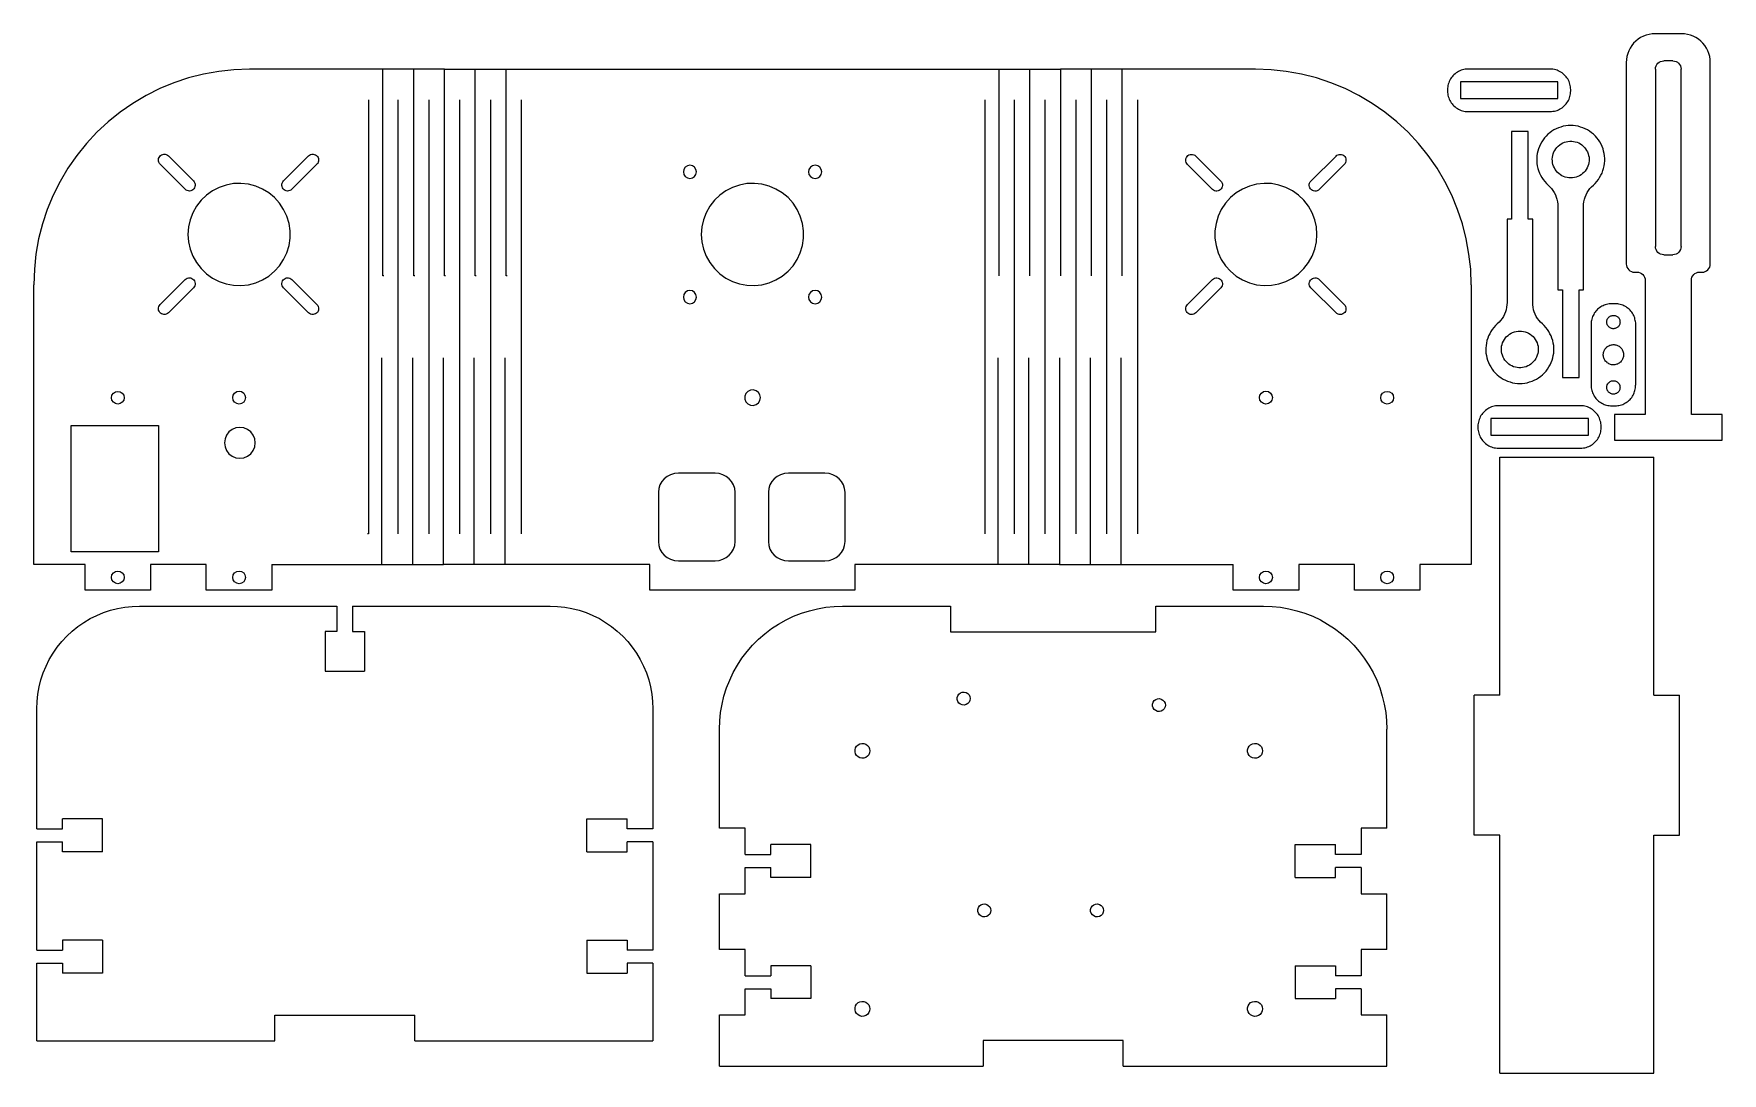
# Model space of a CAD drawing. Header units: millimetres. Extents: x -458 to -145, y 20 to 213.
import ezdxf

# ---------------------------------------------------------------- set-up
doc = ezdxf.new("R2010")
doc.units = ezdxf.units.MM
doc.header["$MEASUREMENT"] = 0
doc.layers.add('Layer 1', color=7, linetype='Continuous')

msp = doc.modelspace()

# ---------------------------------------------------------------- linework, layer by layer
at = {"layer": 'Layer 1', "lineweight": 0}
for points, knots in [([(-157.0763, 212.9374), (-157.0763, 212.9374), (-157.6322, 212.9107), (-157.6322, 212.9107), (-157.6322, 212.9107), (-157.6322, 212.9107), (-158.1878, 212.8313), (-158.1878, 212.8313), (-158.1878, 212.8313), (-158.1878, 212.8313), (-158.7434, 212.699), (-158.7434, 212.699), (-158.7434, 212.699), (-158.7434, 212.699), (-159.2461, 212.4871), (-159.2461, 212.4871), (-159.2461, 212.4871), (-159.2461, 212.4871), (-159.7488, 212.2225), (-159.7488, 212.2225), (-159.7488, 212.2225), (-159.7488, 212.2225), (-160.2251, 211.9315), (-160.2251, 211.9315), (-160.2251, 211.9315), (-160.2251, 211.9315), (-160.6487, 211.5875), (-160.6487, 211.5875), (-160.6487, 211.5875), (-160.6487, 211.5875), (-161.0456, 211.1906), (-161.0456, 211.1906), (-161.0456, 211.1906), (-161.0456, 211.1906), (-161.3893, 210.7408), (-161.3893, 210.7408), (-161.3893, 210.7408), (-161.3893, 210.7408), (-161.7071, 210.2913), (-161.7071, 210.2913), (-161.7071, 210.2913), (-161.7071, 210.2913), (-161.945, 209.7886), (-161.945, 209.7886), (-161.945, 209.7886), (-161.945, 209.7886), (-162.1567, 209.2594), (-162.1567, 209.2594), (-162.1567, 209.2594), (-162.1567, 209.2594), (-162.289, 208.7302), (-162.289, 208.7302), (-162.289, 208.7302), (-162.289, 208.7302), (-162.3948, 208.1746), (-162.3948, 208.1746), (-162.3948, 208.1746), (-162.3948, 208.1746), (-162.4213, 207.6187), (-162.4213, 207.6187)], [0, 0, 0, 0, 0.0625, 0.0625, 0.0625, 0.0625, 0.125, 0.125, 0.125, 0.125, 0.1875, 0.1875, 0.1875, 0.1875, 0.25, 0.25, 0.25, 0.25, 0.3125, 0.3125, 0.3125, 0.3125, 0.375, 0.375, 0.375, 0.375, 0.4375, 0.4375, 0.4375, 0.4375, 0.5, 0.5, 0.5, 0.5, 0.5625, 0.5625, 0.5625, 0.5625, 0.625, 0.625, 0.625, 0.625, 0.6875, 0.6875, 0.6875, 0.6875, 0.75, 0.75, 0.75, 0.75, 0.8125, 0.8125, 0.8125, 0.8125, 0.875, 0.875, 0.875, 0.875, 1, 1, 1, 1]), ([(-146.8364, 207.619), (-146.8364, 207.619), (-146.8631, 208.1749), (-146.8631, 208.1749), (-146.8631, 208.1749), (-146.8631, 208.1749), (-146.9425, 208.7305), (-146.9425, 208.7305), (-146.9425, 208.7305), (-146.9425, 208.7305), (-147.1015, 209.2597), (-147.1015, 209.2597), (-147.1015, 209.2597), (-147.1015, 209.2597), (-147.287, 209.7889), (-147.287, 209.7889), (-147.287, 209.7889), (-147.287, 209.7889), (-147.5516, 210.2916), (-147.5516, 210.2916), (-147.5516, 210.2916), (-147.5516, 210.2916), (-147.8426, 210.7411), (-147.8426, 210.7411), (-147.8426, 210.7411), (-147.8426, 210.7411), (-148.213, 211.1909), (-148.213, 211.1909), (-148.213, 211.1909), (-148.213, 211.1909), (-148.6099, 211.5878), (-148.6099, 211.5878), (-148.6099, 211.5878), (-148.6099, 211.5878), (-149.0332, 211.9318), (-149.0332, 211.9318), (-149.0332, 211.9318), (-149.0332, 211.9318), (-149.5095, 212.2228), (-149.5095, 212.2228), (-149.5095, 212.2228), (-149.5095, 212.2228), (-150.0119, 212.4874), (-150.0119, 212.4874), (-150.0119, 212.4874), (-150.0119, 212.4874), (-150.5143, 212.6993), (-150.5143, 212.6993), (-150.5143, 212.6993), (-150.5143, 212.6993), (-151.0702, 212.8316), (-151.0702, 212.8316), (-151.0702, 212.8316), (-151.0702, 212.8316), (-151.5994, 212.911), (-151.5994, 212.911), (-151.5994, 212.911), (-151.5994, 212.911), (-152.1817, 212.9377), (-152.1817, 212.9377)], [0, 0, 0, 0, 0.0625, 0.0625, 0.0625, 0.0625, 0.125, 0.125, 0.125, 0.125, 0.1875, 0.1875, 0.1875, 0.1875, 0.25, 0.25, 0.25, 0.25, 0.3125, 0.3125, 0.3125, 0.3125, 0.375, 0.375, 0.375, 0.375, 0.4375, 0.4375, 0.4375, 0.4375, 0.5, 0.5, 0.5, 0.5, 0.5625, 0.5625, 0.5625, 0.5625, 0.625, 0.625, 0.625, 0.625, 0.6875, 0.6875, 0.6875, 0.6875, 0.75, 0.75, 0.75, 0.75, 0.8125, 0.8125, 0.8125, 0.8125, 0.875, 0.875, 0.875, 0.875, 1, 1, 1, 1]), ([(-156.9966, 206.3754), (-156.9966, 206.3754), (-156.9701, 206.6664), (-156.9701, 206.6664), (-156.9701, 206.6664), (-156.9701, 206.6664), (-156.8905, 206.9577), (-156.8905, 206.9577), (-156.8905, 206.9577), (-156.8905, 206.9577), (-156.7315, 207.2223), (-156.7315, 207.2223), (-156.7315, 207.2223), (-156.7315, 207.2223), (-156.5466, 207.4602), (-156.5466, 207.4602), (-156.5466, 207.4602), (-156.5466, 207.4602), (-156.3087, 207.6457), (-156.3087, 207.6457), (-156.3087, 207.6457), (-156.3087, 207.6457), (-156.0441, 207.778), (-156.0441, 207.778), (-156.0441, 207.778), (-156.0441, 207.778), (-155.7795, 207.8571), (-155.7795, 207.8571), (-155.7795, 207.8571), (-155.7795, 207.8571), (-155.462, 207.9103), (-155.462, 207.9103)], [0, 0, 0, 0, 0.11111111, 0.11111111, 0.11111111, 0.11111111, 0.22222222, 0.22222222, 0.22222222, 0.22222222, 0.33333333, 0.33333333, 0.33333333, 0.33333333, 0.44444444, 0.44444444, 0.44444444, 0.44444444, 0.55555556, 0.55555556, 0.55555556, 0.55555556, 0.66666667, 0.66666667, 0.66666667, 0.66666667, 0.77777778, 0.77777778, 0.77777778, 0.77777778, 1, 1, 1, 1]), ([(-153.769, 207.9103), (-153.769, 207.9103), (-153.4777, 207.8571), (-153.4777, 207.8571), (-153.4777, 207.8571), (-153.4777, 207.8571), (-153.1864, 207.778), (-153.1864, 207.778), (-153.1864, 207.778), (-153.1864, 207.778), (-152.9218, 207.6457), (-152.9218, 207.6457), (-152.9218, 207.6457), (-152.9218, 207.6457), (-152.7101, 207.4602), (-152.7101, 207.4602), (-152.7101, 207.4602), (-152.7101, 207.4602), (-152.5249, 207.2223), (-152.5249, 207.2223), (-152.5249, 207.2223), (-152.5249, 207.2223), (-152.3659, 206.9577), (-152.3659, 206.9577), (-152.3659, 206.9577), (-152.3659, 206.9577), (-152.2865, 206.6664), (-152.2865, 206.6664), (-152.2865, 206.6664), (-152.2865, 206.6664), (-152.2598, 206.3754), (-152.2598, 206.3754)], [0, 0, 0, 0, 0.11111111, 0.11111111, 0.11111111, 0.11111111, 0.22222222, 0.22222222, 0.22222222, 0.22222222, 0.33333333, 0.33333333, 0.33333333, 0.33333333, 0.44444444, 0.44444444, 0.44444444, 0.44444444, 0.55555556, 0.55555556, 0.55555556, 0.55555556, 0.66666667, 0.66666667, 0.66666667, 0.66666667, 0.77777778, 0.77777778, 0.77777778, 0.77777778, 1, 1, 1, 1]), ([(-417.8689, 206.3757), (-417.8689, 206.3757), (-420.7264, 206.2699), (-420.7264, 206.2699), (-420.7264, 206.2699), (-420.7264, 206.2699), (-423.5574, 205.9524), (-423.5574, 205.9524), (-423.5574, 205.9524), (-423.5574, 205.9524), (-426.3884, 205.4497), (-426.3884, 205.4497), (-426.3884, 205.4497), (-426.3884, 205.4497), (-429.1401, 204.7353), (-429.1401, 204.7353), (-429.1401, 204.7353), (-429.1401, 204.7353), (-431.8653, 203.836), (-431.8653, 203.836), (-431.8653, 203.836), (-431.8653, 203.836), (-434.4847, 202.7509), (-434.4847, 202.7509), (-434.4847, 202.7509), (-434.4847, 202.7509), (-437.0512, 201.4809), (-437.0512, 201.4809), (-437.0512, 201.4809), (-437.0512, 201.4809), (-439.5118, 200.0257), (-439.5118, 200.0257), (-439.5118, 200.0257), (-439.5118, 200.0257), (-441.8401, 198.3853), (-441.8401, 198.3853), (-441.8401, 198.3853), (-441.8401, 198.3853), (-444.0626, 196.5861), (-444.0626, 196.5861), (-444.0626, 196.5861), (-444.0626, 196.5861), (-446.1528, 194.6546), (-446.1528, 194.6546), (-446.1528, 194.6546), (-446.1528, 194.6546), (-448.1107, 192.5644), (-448.1107, 192.5644), (-448.1107, 192.5644), (-448.1107, 192.5644), (-449.9102, 190.3422), (-449.9102, 190.3422), (-449.9102, 190.3422), (-449.9102, 190.3422), (-451.5242, 187.9874), (-451.5242, 187.9874), (-451.5242, 187.9874), (-451.5242, 187.9874), (-452.9794, 185.5268), (-452.9794, 185.5268), (-452.9794, 185.5268), (-452.9794, 185.5268), (-454.2759, 182.9868), (-454.2759, 182.9868), (-454.2759, 182.9868), (-454.2759, 182.9868), (-455.3607, 180.341), (-455.3607, 180.341), (-455.3607, 180.341), (-455.3607, 180.341), (-456.2603, 177.6422), (-456.2603, 177.6422), (-456.2603, 177.6422), (-456.2603, 177.6422), (-456.9747, 174.8641), (-456.9747, 174.8641), (-456.9747, 174.8641), (-456.9747, 174.8641), (-457.4773, 172.0593), (-457.4773, 172.0593), (-457.4773, 172.0593), (-457.4773, 172.0593), (-457.7683, 169.2285), (-457.7683, 169.2285), (-457.7683, 169.2285), (-457.7683, 169.2285), (-457.8742, 166.3707), (-457.8742, 166.3707)], [0, 0, 0, 0, 0.04347826, 0.04347826, 0.04347826, 0.04347826, 0.08695652, 0.08695652, 0.08695652, 0.08695652, 0.13043478, 0.13043478, 0.13043478, 0.13043478, 0.17391304, 0.17391304, 0.17391304, 0.17391304, 0.2173913, 0.2173913, 0.2173913, 0.2173913, 0.26086957, 0.26086957, 0.26086957, 0.26086957, 0.30434783, 0.30434783, 0.30434783, 0.30434783, 0.34782609, 0.34782609, 0.34782609, 0.34782609, 0.39130435, 0.39130435, 0.39130435, 0.39130435, 0.43478261, 0.43478261, 0.43478261, 0.43478261, 0.47826087, 0.47826087, 0.47826087, 0.47826087, 0.52173913, 0.52173913, 0.52173913, 0.52173913, 0.56521739, 0.56521739, 0.56521739, 0.56521739, 0.60869565, 0.60869565, 0.60869565, 0.60869565, 0.65217391, 0.65217391, 0.65217391, 0.65217391, 0.69565217, 0.69565217, 0.69565217, 0.69565217, 0.73913043, 0.73913043, 0.73913043, 0.73913043, 0.7826087, 0.7826087, 0.7826087, 0.7826087, 0.82608696, 0.82608696, 0.82608696, 0.82608696, 0.86956522, 0.86956522, 0.86956522, 0.86956522, 0.91304348, 0.91304348, 0.91304348, 0.91304348, 1, 1, 1, 1]), ([(-191.1739, 166.3707), (-191.1739, 166.3707), (-191.2797, 169.2285), (-191.2797, 169.2285), (-191.2797, 169.2285), (-191.2797, 169.2285), (-191.5972, 172.0593), (-191.5972, 172.0593), (-191.5972, 172.0593), (-191.5972, 172.0593), (-192.0994, 174.8641), (-192.0994, 174.8641), (-192.0994, 174.8641), (-192.0994, 174.8641), (-192.7878, 177.6422), (-192.7878, 177.6422), (-192.7878, 177.6422), (-192.7878, 177.6422), (-193.7138, 180.341), (-193.7138, 180.341), (-193.7138, 180.341), (-193.7138, 180.341), (-194.7986, 182.9868), (-194.7986, 182.9868), (-194.7986, 182.9868), (-194.7986, 182.9868), (-196.0686, 185.5268), (-196.0686, 185.5268), (-196.0686, 185.5268), (-196.0686, 185.5268), (-197.5238, 187.9874), (-197.5238, 187.9874), (-197.5238, 187.9874), (-197.5238, 187.9874), (-199.1642, 190.3422), (-199.1642, 190.3422), (-199.1642, 190.3422), (-199.1642, 190.3422), (-200.9369, 192.5644), (-200.9369, 192.5644), (-200.9369, 192.5644), (-200.9369, 192.5644), (-202.8948, 194.6546), (-202.8948, 194.6546), (-202.8948, 194.6546), (-202.8948, 194.6546), (-204.9845, 196.5861), (-204.9845, 196.5861), (-204.9845, 196.5861), (-204.9845, 196.5861), (-207.207, 198.3853), (-207.207, 198.3853), (-207.207, 198.3853), (-207.207, 198.3853), (-209.5613, 200.0257), (-209.5613, 200.0257), (-209.5613, 200.0257), (-209.5613, 200.0257), (-212.0225, 201.4809), (-212.0225, 201.4809), (-212.0225, 201.4809), (-212.0225, 201.4809), (-214.5625, 202.7509), (-214.5625, 202.7509), (-214.5625, 202.7509), (-214.5625, 202.7509), (-217.2083, 203.836), (-217.2083, 203.836), (-217.2083, 203.836), (-217.2083, 203.836), (-219.9071, 204.7353), (-219.9071, 204.7353), (-219.9071, 204.7353), (-219.9071, 204.7353), (-222.6852, 205.4497), (-222.6852, 205.4497), (-222.6852, 205.4497), (-222.6852, 205.4497), (-225.4898, 205.9524), (-225.4898, 205.9524), (-225.4898, 205.9524), (-225.4898, 205.9524), (-228.3208, 206.2699), (-228.3208, 206.2699), (-228.3208, 206.2699), (-228.3208, 206.2699), (-231.1783, 206.3757), (-231.1783, 206.3757)], [0, 0, 0, 0, 0.04347826, 0.04347826, 0.04347826, 0.04347826, 0.08695652, 0.08695652, 0.08695652, 0.08695652, 0.13043478, 0.13043478, 0.13043478, 0.13043478, 0.17391304, 0.17391304, 0.17391304, 0.17391304, 0.2173913, 0.2173913, 0.2173913, 0.2173913, 0.26086957, 0.26086957, 0.26086957, 0.26086957, 0.30434783, 0.30434783, 0.30434783, 0.30434783, 0.34782609, 0.34782609, 0.34782609, 0.34782609, 0.39130435, 0.39130435, 0.39130435, 0.39130435, 0.43478261, 0.43478261, 0.43478261, 0.43478261, 0.47826087, 0.47826087, 0.47826087, 0.47826087, 0.52173913, 0.52173913, 0.52173913, 0.52173913, 0.56521739, 0.56521739, 0.56521739, 0.56521739, 0.60869565, 0.60869565, 0.60869565, 0.60869565, 0.65217391, 0.65217391, 0.65217391, 0.65217391, 0.69565217, 0.69565217, 0.69565217, 0.69565217, 0.73913043, 0.73913043, 0.73913043, 0.73913043, 0.7826087, 0.7826087, 0.7826087, 0.7826087, 0.82608696, 0.82608696, 0.82608696, 0.82608696, 0.86956522, 0.86956522, 0.86956522, 0.86956522, 0.91304348, 0.91304348, 0.91304348, 0.91304348, 1, 1, 1, 1]), ([(-191.7695, 206.3757), (-191.7695, 206.3757), (-192.0341, 206.3757), (-192.0341, 206.3757), (-192.0341, 206.3757), (-192.0341, 206.3757), (-192.2987, 206.3492), (-192.2987, 206.3492), (-192.2987, 206.3492), (-192.2987, 206.3492), (-192.5633, 206.2963), (-192.5633, 206.2963), (-192.5633, 206.2963), (-192.5633, 206.2963), (-192.8014, 206.2434), (-192.8014, 206.2434), (-192.8014, 206.2434), (-192.8014, 206.2434), (-193.066, 206.164), (-193.066, 206.164), (-193.066, 206.164), (-193.066, 206.164), (-193.3036, 206.0582), (-193.3036, 206.0582), (-193.3036, 206.0582), (-193.3036, 206.0582), (-193.5417, 205.9524), (-193.5417, 205.9524), (-193.5417, 205.9524), (-193.5417, 205.9524), (-193.7534, 205.8201), (-193.7534, 205.8201), (-193.7534, 205.8201), (-193.7534, 205.8201), (-193.9651, 205.6878), (-193.9651, 205.6878), (-193.9651, 205.6878), (-193.9651, 205.6878), (-194.177, 205.529), (-194.177, 205.529), (-194.177, 205.529), (-194.177, 205.529), (-194.3889, 205.3438), (-194.3889, 205.3438), (-194.3889, 205.3438), (-194.3889, 205.3438), (-194.5738, 205.1586), (-194.5738, 205.1586), (-194.5738, 205.1586), (-194.5738, 205.1586), (-194.7328, 204.9734), (-194.7328, 204.9734), (-194.7328, 204.9734), (-194.7328, 204.9734), (-194.8918, 204.7617), (-194.8918, 204.7617), (-194.8918, 204.7617), (-194.8918, 204.7617), (-195.0241, 204.55), (-195.0241, 204.55), (-195.0241, 204.55), (-195.0241, 204.55), (-195.1564, 204.3119), (-195.1564, 204.3119), (-195.1564, 204.3119), (-195.1564, 204.3119), (-195.262, 204.0738), (-195.262, 204.0738), (-195.262, 204.0738), (-195.262, 204.0738), (-195.3676, 203.8357), (-195.3676, 203.8357), (-195.3676, 203.8357), (-195.3676, 203.8357), (-195.4472, 203.5976), (-195.4472, 203.5976), (-195.4472, 203.5976), (-195.4472, 203.5976), (-195.4999, 203.333), (-195.4999, 203.333), (-195.4999, 203.333), (-195.4999, 203.333), (-195.5526, 203.0949), (-195.5526, 203.0949), (-195.5526, 203.0949), (-195.5526, 203.0949), (-195.5796, 202.8303), (-195.5796, 202.8303), (-195.5796, 202.8303), (-195.5796, 202.8303), (-195.5796, 202.5657), (-195.5796, 202.5657)], [0, 0, 0, 0, 0.04166667, 0.04166667, 0.04166667, 0.04166667, 0.08333333, 0.08333333, 0.08333333, 0.08333333, 0.125, 0.125, 0.125, 0.125, 0.16666667, 0.16666667, 0.16666667, 0.16666667, 0.20833333, 0.20833333, 0.20833333, 0.20833333, 0.25, 0.25, 0.25, 0.25, 0.29166667, 0.29166667, 0.29166667, 0.29166667, 0.33333333, 0.33333333, 0.33333333, 0.33333333, 0.375, 0.375, 0.375, 0.375, 0.41666667, 0.41666667, 0.41666667, 0.41666667, 0.45833333, 0.45833333, 0.45833333, 0.45833333, 0.5, 0.5, 0.5, 0.5, 0.54166667, 0.54166667, 0.54166667, 0.54166667, 0.58333333, 0.58333333, 0.58333333, 0.58333333, 0.625, 0.625, 0.625, 0.625, 0.66666667, 0.66666667, 0.66666667, 0.66666667, 0.70833333, 0.70833333, 0.70833333, 0.70833333, 0.75, 0.75, 0.75, 0.75, 0.79166667, 0.79166667, 0.79166667, 0.79166667, 0.83333333, 0.83333333, 0.83333333, 0.83333333, 0.875, 0.875, 0.875, 0.875, 0.91666667, 0.91666667, 0.91666667, 0.91666667, 1, 1, 1, 1]), ([(-172.7195, 202.5657), (-172.7195, 202.5657), (-172.7462, 202.8303), (-172.7462, 202.8303), (-172.7462, 202.8303), (-172.7462, 202.8303), (-172.7729, 203.0949), (-172.7729, 203.0949), (-172.7729, 203.0949), (-172.7729, 203.0949), (-172.7994, 203.333), (-172.7994, 203.333), (-172.7994, 203.333), (-172.7994, 203.333), (-172.879, 203.5976), (-172.879, 203.5976), (-172.879, 203.5976), (-172.879, 203.5976), (-172.9586, 203.8357), (-172.9586, 203.8357), (-172.9586, 203.8357), (-172.9586, 203.8357), (-173.038, 204.0738), (-173.038, 204.0738), (-173.038, 204.0738), (-173.038, 204.0738), (-173.1436, 204.3119), (-173.1436, 204.3119), (-173.1436, 204.3119), (-173.1436, 204.3119), (-173.2759, 204.55), (-173.2759, 204.55), (-173.2759, 204.55), (-173.2759, 204.55), (-173.4349, 204.7617), (-173.4349, 204.7617), (-173.4349, 204.7617), (-173.4349, 204.7617), (-173.5939, 204.9734), (-173.5939, 204.9734), (-173.5939, 204.9734), (-173.5939, 204.9734), (-173.7529, 205.1586), (-173.7529, 205.1586), (-173.7529, 205.1586), (-173.7529, 205.1586), (-173.9378, 205.3438), (-173.9378, 205.3438), (-173.9378, 205.3438), (-173.9378, 205.3438), (-174.123, 205.529), (-174.123, 205.529), (-174.123, 205.529), (-174.123, 205.529), (-174.3347, 205.6878), (-174.3347, 205.6878), (-174.3347, 205.6878), (-174.3347, 205.6878), (-174.5726, 205.8201), (-174.5726, 205.8201), (-174.5726, 205.8201), (-174.5726, 205.8201), (-174.7845, 205.9524), (-174.7845, 205.9524), (-174.7845, 205.9524), (-174.7845, 205.9524), (-175.0224, 206.0582), (-175.0224, 206.0582), (-175.0224, 206.0582), (-175.0224, 206.0582), (-175.2603, 206.164), (-175.2603, 206.164), (-175.2603, 206.164), (-175.2603, 206.164), (-175.4984, 206.2434), (-175.4984, 206.2434), (-175.4984, 206.2434), (-175.4984, 206.2434), (-175.763, 206.2963), (-175.763, 206.2963), (-175.763, 206.2963), (-175.763, 206.2963), (-176.0276, 206.3492), (-176.0276, 206.3492), (-176.0276, 206.3492), (-176.0276, 206.3492), (-176.2922, 206.3757), (-176.2922, 206.3757), (-176.2922, 206.3757), (-176.2922, 206.3757), (-176.53, 206.3757), (-176.53, 206.3757)], [0, 0, 0, 0, 0.04166667, 0.04166667, 0.04166667, 0.04166667, 0.08333333, 0.08333333, 0.08333333, 0.08333333, 0.125, 0.125, 0.125, 0.125, 0.16666667, 0.16666667, 0.16666667, 0.16666667, 0.20833333, 0.20833333, 0.20833333, 0.20833333, 0.25, 0.25, 0.25, 0.25, 0.29166667, 0.29166667, 0.29166667, 0.29166667, 0.33333333, 0.33333333, 0.33333333, 0.33333333, 0.375, 0.375, 0.375, 0.375, 0.41666667, 0.41666667, 0.41666667, 0.41666667, 0.45833333, 0.45833333, 0.45833333, 0.45833333, 0.5, 0.5, 0.5, 0.5, 0.54166667, 0.54166667, 0.54166667, 0.54166667, 0.58333333, 0.58333333, 0.58333333, 0.58333333, 0.625, 0.625, 0.625, 0.625, 0.66666667, 0.66666667, 0.66666667, 0.66666667, 0.70833333, 0.70833333, 0.70833333, 0.70833333, 0.75, 0.75, 0.75, 0.75, 0.79166667, 0.79166667, 0.79166667, 0.79166667, 0.83333333, 0.83333333, 0.83333333, 0.83333333, 0.875, 0.875, 0.875, 0.875, 0.91666667, 0.91666667, 0.91666667, 0.91666667, 1, 1, 1, 1]), ([(-195.5795, 202.3276), (-195.5795, 202.3276), (-195.5795, 202.063), (-195.5795, 202.063), (-195.5795, 202.063), (-195.5795, 202.063), (-195.5525, 201.7984), (-195.5525, 201.7984), (-195.5525, 201.7984), (-195.5525, 201.7984), (-195.4998, 201.5603), (-195.4998, 201.5603), (-195.4998, 201.5603), (-195.4998, 201.5603), (-195.4471, 201.2957), (-195.4471, 201.2957), (-195.4471, 201.2957), (-195.4471, 201.2957), (-195.3675, 201.0576), (-195.3675, 201.0576), (-195.3675, 201.0576), (-195.3675, 201.0576), (-195.2619, 200.8195), (-195.2619, 200.8195), (-195.2619, 200.8195), (-195.2619, 200.8195), (-195.1563, 200.5814), (-195.1563, 200.5814), (-195.1563, 200.5814), (-195.1563, 200.5814), (-195.024, 200.3433), (-195.024, 200.3433), (-195.024, 200.3433), (-195.024, 200.3433), (-194.8917, 200.1316), (-194.8917, 200.1316), (-194.8917, 200.1316), (-194.8917, 200.1316), (-194.7327, 199.9199), (-194.7327, 199.9199), (-194.7327, 199.9199), (-194.7327, 199.9199), (-194.5737, 199.7347), (-194.5737, 199.7347), (-194.5737, 199.7347), (-194.5737, 199.7347), (-194.3888, 199.5495), (-194.3888, 199.5495), (-194.3888, 199.5495), (-194.3888, 199.5495), (-194.1769, 199.3643), (-194.1769, 199.3643), (-194.1769, 199.3643), (-194.1769, 199.3643), (-193.965, 199.2055), (-193.965, 199.2055), (-193.965, 199.2055), (-193.965, 199.2055), (-193.7533, 199.0732), (-193.7533, 199.0732), (-193.7533, 199.0732), (-193.7533, 199.0732), (-193.5416, 198.9409), (-193.5416, 198.9409), (-193.5416, 198.9409), (-193.5416, 198.9409), (-193.3035, 198.8351), (-193.3035, 198.8351), (-193.3035, 198.8351), (-193.3035, 198.8351), (-193.0659, 198.7293), (-193.0659, 198.7293), (-193.0659, 198.7293), (-193.0659, 198.7293), (-192.8013, 198.6499), (-192.8013, 198.6499), (-192.8013, 198.6499), (-192.8013, 198.6499), (-192.5632, 198.597), (-192.5632, 198.597), (-192.5632, 198.597), (-192.5632, 198.597), (-192.2986, 198.5441), (-192.2986, 198.5441), (-192.2986, 198.5441), (-192.2986, 198.5441), (-192.034, 198.5176), (-192.034, 198.5176), (-192.034, 198.5176), (-192.034, 198.5176), (-191.7695, 198.5176), (-191.7695, 198.5176)], [0, 0, 0, 0, 0.04166667, 0.04166667, 0.04166667, 0.04166667, 0.08333333, 0.08333333, 0.08333333, 0.08333333, 0.125, 0.125, 0.125, 0.125, 0.16666667, 0.16666667, 0.16666667, 0.16666667, 0.20833333, 0.20833333, 0.20833333, 0.20833333, 0.25, 0.25, 0.25, 0.25, 0.29166667, 0.29166667, 0.29166667, 0.29166667, 0.33333333, 0.33333333, 0.33333333, 0.33333333, 0.375, 0.375, 0.375, 0.375, 0.41666667, 0.41666667, 0.41666667, 0.41666667, 0.45833333, 0.45833333, 0.45833333, 0.45833333, 0.5, 0.5, 0.5, 0.5, 0.54166667, 0.54166667, 0.54166667, 0.54166667, 0.58333333, 0.58333333, 0.58333333, 0.58333333, 0.625, 0.625, 0.625, 0.625, 0.66666667, 0.66666667, 0.66666667, 0.66666667, 0.70833333, 0.70833333, 0.70833333, 0.70833333, 0.75, 0.75, 0.75, 0.75, 0.79166667, 0.79166667, 0.79166667, 0.79166667, 0.83333333, 0.83333333, 0.83333333, 0.83333333, 0.875, 0.875, 0.875, 0.875, 0.91666667, 0.91666667, 0.91666667, 0.91666667, 1, 1, 1, 1]), ([(-176.5295, 198.5178), (-176.5295, 198.5178), (-176.2914, 198.5178), (-176.2914, 198.5178), (-176.2914, 198.5178), (-176.2914, 198.5178), (-176.0268, 198.5443), (-176.0268, 198.5443), (-176.0268, 198.5443), (-176.0268, 198.5443), (-175.7622, 198.5972), (-175.7622, 198.5972), (-175.7622, 198.5972), (-175.7622, 198.5972), (-175.4976, 198.6501), (-175.4976, 198.6501), (-175.4976, 198.6501), (-175.4976, 198.6501), (-175.2597, 198.7295), (-175.2597, 198.7295), (-175.2597, 198.7295), (-175.2597, 198.7295), (-175.0218, 198.8353), (-175.0218, 198.8353), (-175.0218, 198.8353), (-175.0218, 198.8353), (-174.7837, 198.9411), (-174.7837, 198.9411), (-174.7837, 198.9411), (-174.7837, 198.9411), (-174.572, 199.0734), (-174.572, 199.0734), (-174.572, 199.0734), (-174.572, 199.0734), (-174.3341, 199.2057), (-174.3341, 199.2057), (-174.3341, 199.2057), (-174.3341, 199.2057), (-174.1222, 199.3645), (-174.1222, 199.3645), (-174.1222, 199.3645), (-174.1222, 199.3645), (-173.9373, 199.5497), (-173.9373, 199.5497), (-173.9373, 199.5497), (-173.9373, 199.5497), (-173.7524, 199.7349), (-173.7524, 199.7349), (-173.7524, 199.7349), (-173.7524, 199.7349), (-173.5931, 199.9201), (-173.5931, 199.9201), (-173.5931, 199.9201), (-173.5931, 199.9201), (-173.4343, 200.1318), (-173.4343, 200.1318), (-173.4343, 200.1318), (-173.4343, 200.1318), (-173.2753, 200.3435), (-173.2753, 200.3435), (-173.2753, 200.3435), (-173.2753, 200.3435), (-173.143, 200.5816), (-173.143, 200.5816), (-173.143, 200.5816), (-173.143, 200.5816), (-173.0374, 200.8197), (-173.0374, 200.8197), (-173.0374, 200.8197), (-173.0374, 200.8197), (-172.958, 201.0578), (-172.958, 201.0578), (-172.958, 201.0578), (-172.958, 201.0578), (-172.8784, 201.2959), (-172.8784, 201.2959), (-172.8784, 201.2959), (-172.8784, 201.2959), (-172.7988, 201.5605), (-172.7988, 201.5605), (-172.7988, 201.5605), (-172.7988, 201.5605), (-172.7723, 201.7986), (-172.7723, 201.7986), (-172.7723, 201.7986), (-172.7723, 201.7986), (-172.7456, 202.0632), (-172.7456, 202.0632), (-172.7456, 202.0632), (-172.7456, 202.0632), (-172.7189, 202.3278), (-172.7189, 202.3278)], [0, 0, 0, 0, 0.04166667, 0.04166667, 0.04166667, 0.04166667, 0.08333333, 0.08333333, 0.08333333, 0.08333333, 0.125, 0.125, 0.125, 0.125, 0.16666667, 0.16666667, 0.16666667, 0.16666667, 0.20833333, 0.20833333, 0.20833333, 0.20833333, 0.25, 0.25, 0.25, 0.25, 0.29166667, 0.29166667, 0.29166667, 0.29166667, 0.33333333, 0.33333333, 0.33333333, 0.33333333, 0.375, 0.375, 0.375, 0.375, 0.41666667, 0.41666667, 0.41666667, 0.41666667, 0.45833333, 0.45833333, 0.45833333, 0.45833333, 0.5, 0.5, 0.5, 0.5, 0.54166667, 0.54166667, 0.54166667, 0.54166667, 0.58333333, 0.58333333, 0.58333333, 0.58333333, 0.625, 0.625, 0.625, 0.625, 0.66666667, 0.66666667, 0.66666667, 0.66666667, 0.70833333, 0.70833333, 0.70833333, 0.70833333, 0.75, 0.75, 0.75, 0.75, 0.79166667, 0.79166667, 0.79166667, 0.79166667, 0.83333333, 0.83333333, 0.83333333, 0.83333333, 0.875, 0.875, 0.875, 0.875, 0.91666667, 0.91666667, 0.91666667, 0.91666667, 1, 1, 1, 1]), ([(-168.5259, 184.8651), (-168.5259, 184.8651), (-168.2081, 185.1826), (-168.2081, 185.1826), (-168.2081, 185.1826), (-168.2081, 185.1826), (-167.8909, 185.5266), (-167.8909, 185.5266), (-167.8909, 185.5266), (-167.8909, 185.5266), (-167.5999, 185.8968), (-167.5999, 185.8968), (-167.5999, 185.8968), (-167.5999, 185.8968), (-167.3618, 186.2672), (-167.3618, 186.2672), (-167.3618, 186.2672), (-167.3618, 186.2672), (-167.1239, 186.6905), (-167.1239, 186.6905), (-167.1239, 186.6905), (-167.1239, 186.6905), (-166.9117, 187.0874), (-166.9117, 187.0874), (-166.9117, 187.0874), (-166.9117, 187.0874), (-166.7529, 187.5372), (-166.7529, 187.5372), (-166.7529, 187.5372), (-166.7529, 187.5372), (-166.6206, 187.9608), (-166.6206, 187.9608), (-166.6206, 187.9608), (-166.6206, 187.9608), (-166.5148, 188.4103), (-166.5148, 188.4103), (-166.5148, 188.4103), (-166.5148, 188.4103), (-166.4624, 188.8868), (-166.4624, 188.8868), (-166.4624, 188.8868), (-166.4624, 188.8868), (-166.4097, 189.3363), (-166.4097, 189.3363), (-166.4097, 189.3363), (-166.4097, 189.3363), (-166.4097, 189.7861), (-166.4097, 189.7861), (-166.4097, 189.7861), (-166.4097, 189.7861), (-166.4362, 190.2624), (-166.4362, 190.2624), (-166.4362, 190.2624), (-166.4362, 190.2624), (-166.5156, 190.7122), (-166.5156, 190.7122), (-166.5156, 190.7122), (-166.5156, 190.7122), (-166.6212, 191.162), (-166.6212, 191.162), (-166.6212, 191.162), (-166.6212, 191.162), (-166.727, 191.6118), (-166.727, 191.6118), (-166.727, 191.6118), (-166.727, 191.6118), (-166.9117, 192.0351), (-166.9117, 192.0351), (-166.9117, 192.0351), (-166.9117, 192.0351), (-167.0971, 192.4586), (-167.0971, 192.4586), (-167.0971, 192.4586), (-167.0971, 192.4586), (-167.3352, 192.8555), (-167.3352, 192.8555), (-167.3352, 192.8555), (-167.3352, 192.8555), (-167.5728, 193.2524), (-167.5728, 193.2524), (-167.5728, 193.2524), (-167.5728, 193.2524), (-167.8644, 193.6228), (-167.8644, 193.6228), (-167.8644, 193.6228), (-167.8644, 193.6228), (-168.1554, 193.9668), (-168.1554, 193.9668), (-168.1554, 193.9668), (-168.1554, 193.9668), (-168.4991, 194.2843), (-168.4991, 194.2843), (-168.4991, 194.2843), (-168.4991, 194.2843), (-168.8436, 194.5756), (-168.8436, 194.5756), (-168.8436, 194.5756), (-168.8436, 194.5756), (-169.2405, 194.8402), (-169.2405, 194.8402), (-169.2405, 194.8402), (-169.2405, 194.8402), (-169.6107, 195.1048), (-169.6107, 195.1048), (-169.6107, 195.1048), (-169.6107, 195.1048), (-170.0343, 195.3165), (-170.0343, 195.3165), (-170.0343, 195.3165), (-170.0343, 195.3165), (-170.4576, 195.4753), (-170.4576, 195.4753), (-170.4576, 195.4753), (-170.4576, 195.4753), (-170.9074, 195.6338), (-170.9074, 195.6338), (-170.9074, 195.6338), (-170.9074, 195.6338), (-171.3569, 195.7661), (-171.3569, 195.7661), (-171.3569, 195.7661), (-171.3569, 195.7661), (-171.8064, 195.8455), (-171.8064, 195.8455), (-171.8064, 195.8455), (-171.8064, 195.8455), (-172.2562, 195.8984), (-172.2562, 195.8984), (-172.2562, 195.8984), (-172.2562, 195.8984), (-172.7325, 195.8982), (-172.7325, 195.8982), (-172.7325, 195.8982), (-172.7325, 195.8982), (-173.1823, 195.8982), (-173.1823, 195.8982), (-173.1823, 195.8982), (-173.1823, 195.8982), (-173.6318, 195.8453), (-173.6318, 195.8453), (-173.6318, 195.8453), (-173.6318, 195.8453), (-174.1083, 195.7659), (-174.1083, 195.7659), (-174.1083, 195.7659), (-174.1083, 195.7659), (-174.5319, 195.6336), (-174.5319, 195.6336), (-174.5319, 195.6336), (-174.5319, 195.6336), (-174.9814, 195.4746), (-174.9814, 195.4746), (-174.9814, 195.4746), (-174.9814, 195.4746), (-175.4053, 195.3158), (-175.4053, 195.3158), (-175.4053, 195.3158), (-175.4053, 195.3158), (-175.8286, 195.1041), (-175.8286, 195.1041), (-175.8286, 195.1041), (-175.8286, 195.1041), (-176.199, 194.8395), (-176.199, 194.8395), (-176.199, 194.8395), (-176.199, 194.8395), (-176.5959, 194.5749), (-176.5959, 194.5749), (-176.5959, 194.5749), (-176.5959, 194.5749), (-176.9396, 194.2836), (-176.9396, 194.2836), (-176.9396, 194.2836), (-176.9396, 194.2836), (-177.2838, 193.9661), (-177.2838, 193.9661), (-177.2838, 193.9661), (-177.2838, 193.9661), (-177.5751, 193.6221), (-177.5751, 193.6221), (-177.5751, 193.6221), (-177.5751, 193.6221), (-177.8661, 193.2519), (-177.8661, 193.2519), (-177.8661, 193.2519), (-177.8661, 193.2519), (-178.1042, 192.855), (-178.1042, 192.855), (-178.1042, 192.855), (-178.1042, 192.855), (-178.3421, 192.4581), (-178.3421, 192.4581), (-178.3421, 192.4581), (-178.3421, 192.4581), (-178.527, 192.0345), (-178.527, 192.0345), (-178.527, 192.0345), (-178.527, 192.0345), (-178.7123, 191.612), (-178.7123, 191.612), (-178.7123, 191.612), (-178.7123, 191.612), (-178.8446, 191.1622), (-178.8446, 191.1622), (-178.8446, 191.1622), (-178.8446, 191.1622), (-178.9237, 190.7124), (-178.9237, 190.7124), (-178.9237, 190.7124), (-178.9237, 190.7124), (-179.0033, 190.2626), (-179.0033, 190.2626), (-179.0033, 190.2626), (-179.0033, 190.2626), (-179.03, 189.7863), (-179.03, 189.7863), (-179.03, 189.7863), (-179.03, 189.7863), (-179.03, 189.3365), (-179.03, 189.3365), (-179.03, 189.3365), (-179.03, 189.3365), (-179.0033, 188.887), (-179.0033, 188.887), (-179.0033, 188.887), (-179.0033, 188.887), (-178.9237, 188.4105), (-178.9237, 188.4105), (-178.9237, 188.4105), (-178.9237, 188.4105), (-178.8179, 187.961), (-178.8179, 187.961), (-178.8179, 187.961), (-178.8179, 187.961), (-178.6856, 187.5374), (-178.6856, 187.5374), (-178.6856, 187.5374), (-178.6856, 187.5374), (-178.5268, 187.0876), (-178.5268, 187.0876), (-178.5268, 187.0876), (-178.5268, 187.0876), (-178.3154, 186.6907), (-178.3154, 186.6907), (-178.3154, 186.6907), (-178.3154, 186.6907), (-178.0773, 186.2674), (-178.0773, 186.2674), (-178.0773, 186.2674), (-178.0773, 186.2674), (-177.8394, 185.897), (-177.8394, 185.897), (-177.8394, 185.897), (-177.8394, 185.897), (-177.5481, 185.5268), (-177.5481, 185.5268), (-177.5481, 185.5268), (-177.5481, 185.5268), (-177.2303, 185.1828), (-177.2303, 185.1828), (-177.2303, 185.1828), (-177.2303, 185.1828), (-176.9133, 184.8653), (-176.9133, 184.8653)], [0, 0, 0, 0, 0.01492537, 0.01492537, 0.01492537, 0.01492537, 0.02985075, 0.02985075, 0.02985075, 0.02985075, 0.04477612, 0.04477612, 0.04477612, 0.04477612, 0.05970149, 0.05970149, 0.05970149, 0.05970149, 0.07462687, 0.07462687, 0.07462687, 0.07462687, 0.08955224, 0.08955224, 0.08955224, 0.08955224, 0.10447761, 0.10447761, 0.10447761, 0.10447761, 0.11940299, 0.11940299, 0.11940299, 0.11940299, 0.13432836, 0.13432836, 0.13432836, 0.13432836, 0.14925373, 0.14925373, 0.14925373, 0.14925373, 0.1641791, 0.1641791, 0.1641791, 0.1641791, 0.17910448, 0.17910448, 0.17910448, 0.17910448, 0.19402985, 0.19402985, 0.19402985, 0.19402985, 0.20895522, 0.20895522, 0.20895522, 0.20895522, 0.2238806, 0.2238806, 0.2238806, 0.2238806, 0.23880597, 0.23880597, 0.23880597, 0.23880597, 0.25373134, 0.25373134, 0.25373134, 0.25373134, 0.26865672, 0.26865672, 0.26865672, 0.26865672, 0.28358209, 0.28358209, 0.28358209, 0.28358209, 0.29850746, 0.29850746, 0.29850746, 0.29850746, 0.31343284, 0.31343284, 0.31343284, 0.31343284, 0.32835821, 0.32835821, 0.32835821, 0.32835821, 0.34328358, 0.34328358, 0.34328358, 0.34328358, 0.35820896, 0.35820896, 0.35820896, 0.35820896, 0.37313433, 0.37313433, 0.37313433, 0.37313433, 0.3880597, 0.3880597, 0.3880597, 0.3880597, 0.40298507, 0.40298507, 0.40298507, 0.40298507, 0.41791045, 0.41791045, 0.41791045, 0.41791045, 0.43283582, 0.43283582, 0.43283582, 0.43283582, 0.44776119, 0.44776119, 0.44776119, 0.44776119, 0.46268657, 0.46268657, 0.46268657, 0.46268657, 0.47761194, 0.47761194, 0.47761194, 0.47761194, 0.49253731, 0.49253731, 0.49253731, 0.49253731, 0.50746269, 0.50746269, 0.50746269, 0.50746269, 0.52238806, 0.52238806, 0.52238806, 0.52238806, 0.53731343, 0.53731343, 0.53731343, 0.53731343, 0.55223881, 0.55223881, 0.55223881, 0.55223881, 0.56716418, 0.56716418, 0.56716418, 0.56716418, 0.58208955, 0.58208955, 0.58208955, 0.58208955, 0.59701493, 0.59701493, 0.59701493, 0.59701493, 0.6119403, 0.6119403, 0.6119403, 0.6119403, 0.62686567, 0.62686567, 0.62686567, 0.62686567, 0.64179104, 0.64179104, 0.64179104, 0.64179104, 0.65671642, 0.65671642, 0.65671642, 0.65671642, 0.67164179, 0.67164179, 0.67164179, 0.67164179, 0.68656716, 0.68656716, 0.68656716, 0.68656716, 0.70149254, 0.70149254, 0.70149254, 0.70149254, 0.71641791, 0.71641791, 0.71641791, 0.71641791, 0.73134328, 0.73134328, 0.73134328, 0.73134328, 0.74626866, 0.74626866, 0.74626866, 0.74626866, 0.76119403, 0.76119403, 0.76119403, 0.76119403, 0.7761194, 0.7761194, 0.7761194, 0.7761194, 0.79104478, 0.79104478, 0.79104478, 0.79104478, 0.80597015, 0.80597015, 0.80597015, 0.80597015, 0.82089552, 0.82089552, 0.82089552, 0.82089552, 0.8358209, 0.8358209, 0.8358209, 0.8358209, 0.85074627, 0.85074627, 0.85074627, 0.85074627, 0.86567164, 0.86567164, 0.86567164, 0.86567164, 0.88059701, 0.88059701, 0.88059701, 0.88059701, 0.89552239, 0.89552239, 0.89552239, 0.89552239, 0.91044776, 0.91044776, 0.91044776, 0.91044776, 0.92537313, 0.92537313, 0.92537313, 0.92537313, 0.94029851, 0.94029851, 0.94029851, 0.94029851, 0.95522388, 0.95522388, 0.95522388, 0.95522388, 0.97014925, 0.97014925, 0.97014925, 0.97014925, 1, 1, 1, 1]), ([(-172.7322, 186.188), (-172.7322, 186.188), (-172.3882, 186.188), (-172.3882, 186.188), (-172.3882, 186.188), (-172.3882, 186.188), (-172.044, 186.2409), (-172.044, 186.2409), (-172.044, 186.2409), (-172.044, 186.2409), (-171.7003, 186.3203), (-171.7003, 186.3203), (-171.7003, 186.3203), (-171.7003, 186.3203), (-171.3825, 186.4526), (-171.3825, 186.4526), (-171.3825, 186.4526), (-171.3825, 186.4526), (-171.0915, 186.5849), (-171.0915, 186.5849), (-171.0915, 186.5849), (-171.0915, 186.5849), (-170.8002, 186.7701), (-170.8002, 186.7701), (-170.8002, 186.7701), (-170.8002, 186.7701), (-170.5356, 186.9818), (-170.5356, 186.9818), (-170.5356, 186.9818), (-170.5356, 186.9818), (-170.271, 187.2197), (-170.271, 187.2197), (-170.271, 187.2197), (-170.271, 187.2197), (-170.0591, 187.4578), (-170.0591, 187.4578), (-170.0591, 187.4578), (-170.0591, 187.4578), (-169.8477, 187.7488), (-169.8477, 187.7488), (-169.8477, 187.7488), (-169.8477, 187.7488), (-169.6884, 188.0401), (-169.6884, 188.0401), (-169.6884, 188.0401), (-169.6884, 188.0401), (-169.5294, 188.3576), (-169.5294, 188.3576), (-169.5294, 188.3576), (-169.5294, 188.3576), (-169.4238, 188.6748), (-169.4238, 188.6748), (-169.4238, 188.6748), (-169.4238, 188.6748), (-169.3444, 188.9923), (-169.3444, 188.9923), (-169.3444, 188.9923), (-169.3444, 188.9923), (-169.3179, 189.3363), (-169.3179, 189.3363), (-169.3179, 189.3363), (-169.3179, 189.3363), (-169.2906, 189.6805), (-169.2906, 189.6805), (-169.2906, 189.6805), (-169.2906, 189.6805), (-169.3179, 190.0245), (-169.3179, 190.0245), (-169.3179, 190.0245), (-169.3179, 190.0245), (-169.397, 190.342), (-169.397, 190.342), (-169.397, 190.342), (-169.397, 190.342), (-169.4784, 190.6859), (-169.4784, 190.6859), (-169.4784, 190.6859), (-169.4784, 190.6859), (-169.6107, 191.0034), (-169.6107, 191.0034), (-169.6107, 191.0034), (-169.6107, 191.0034), (-169.7697, 191.2944), (-169.7697, 191.2944), (-169.7697, 191.2944), (-169.7697, 191.2944), (-169.9544, 191.5854), (-169.9544, 191.5854), (-169.9544, 191.5854), (-169.9544, 191.5854), (-170.1666, 191.85), (-170.1666, 191.85), (-170.1666, 191.85), (-170.1666, 191.85), (-170.4045, 192.0881), (-170.4045, 192.0881), (-170.4045, 192.0881), (-170.4045, 192.0881), (-170.6691, 192.3262), (-170.6691, 192.3262), (-170.6691, 192.3262), (-170.6691, 192.3262), (-170.9337, 192.5111), (-170.9337, 192.5111), (-170.9337, 192.5111), (-170.9337, 192.5111), (-171.2246, 192.6703), (-171.2246, 192.6703), (-171.2246, 192.6703), (-171.2246, 192.6703), (-171.5416, 192.8026), (-171.5416, 192.8026), (-171.5416, 192.8026), (-171.5416, 192.8026), (-171.8861, 192.9082), (-171.8861, 192.9082), (-171.8861, 192.9082), (-171.8861, 192.9082), (-172.2031, 192.9611), (-172.2031, 192.9611), (-172.2031, 192.9611), (-172.2031, 192.9611), (-172.5476, 193.014), (-172.5476, 193.014), (-172.5476, 193.014), (-172.5476, 193.014), (-172.8915, 193.014), (-172.8915, 193.014), (-172.8915, 193.014), (-172.8915, 193.014), (-173.2352, 192.9611), (-173.2352, 192.9611), (-173.2352, 192.9611), (-173.2352, 192.9611), (-173.553, 192.9082), (-173.553, 192.9082), (-173.553, 192.9082), (-173.553, 192.9082), (-173.8966, 192.8026), (-173.8966, 192.8026), (-173.8966, 192.8026), (-173.8966, 192.8026), (-174.2144, 192.6703), (-174.2144, 192.6703), (-174.2144, 192.6703), (-174.2144, 192.6703), (-174.5054, 192.5113), (-174.5054, 192.5113), (-174.5054, 192.5113), (-174.5054, 192.5113), (-174.77, 192.3264), (-174.77, 192.3264), (-174.77, 192.3264), (-174.77, 192.3264), (-175.0346, 192.0883), (-175.0346, 192.0883), (-175.0346, 192.0883), (-175.0346, 192.0883), (-175.2727, 191.8502), (-175.2727, 191.8502), (-175.2727, 191.8502), (-175.2727, 191.8502), (-175.4841, 191.5856), (-175.4841, 191.5856), (-175.4841, 191.5856), (-175.4841, 191.5856), (-175.6696, 191.2946), (-175.6696, 191.2946), (-175.6696, 191.2946), (-175.6696, 191.2946), (-175.8284, 191.0036), (-175.8284, 191.0036), (-175.8284, 191.0036), (-175.8284, 191.0036), (-175.9607, 190.6861), (-175.9607, 190.6861), (-175.9607, 190.6861), (-175.9607, 190.6861), (-176.0398, 190.3421), (-176.0398, 190.3421), (-176.0398, 190.3421), (-176.0398, 190.3421), (-176.1197, 190.0246), (-176.1197, 190.0246), (-176.1197, 190.0246), (-176.1197, 190.0246), (-176.1462, 189.6806), (-176.1462, 189.6806), (-176.1462, 189.6806), (-176.1462, 189.6806), (-176.1197, 189.3364), (-176.1197, 189.3364), (-176.1197, 189.3364), (-176.1197, 189.3364), (-176.093, 188.9924), (-176.093, 188.9924), (-176.093, 188.9924), (-176.093, 188.9924), (-176.0134, 188.6749), (-176.0134, 188.6749), (-176.0134, 188.6749), (-176.0134, 188.6749), (-175.9076, 188.3577), (-175.9076, 188.3577), (-175.9076, 188.3577), (-175.9076, 188.3577), (-175.7488, 188.0402), (-175.7488, 188.0402), (-175.7488, 188.0402), (-175.7488, 188.0402), (-175.59, 187.7489), (-175.59, 187.7489), (-175.59, 187.7489), (-175.59, 187.7489), (-175.3781, 187.4579), (-175.3781, 187.4579), (-175.3781, 187.4579), (-175.3781, 187.4579), (-175.1664, 187.2198), (-175.1664, 187.2198), (-175.1664, 187.2198), (-175.1664, 187.2198), (-174.9285, 186.9819), (-174.9285, 186.9819), (-174.9285, 186.9819), (-174.9285, 186.9819), (-174.6372, 186.7702), (-174.6372, 186.7702), (-174.6372, 186.7702), (-174.6372, 186.7702), (-174.3462, 186.585), (-174.3462, 186.585), (-174.3462, 186.585), (-174.3462, 186.585), (-174.0544, 186.4527), (-174.0544, 186.4527), (-174.0544, 186.4527), (-174.0544, 186.4527), (-173.7374, 186.3204), (-173.7374, 186.3204), (-173.7374, 186.3204), (-173.7374, 186.3204), (-173.3929, 186.241), (-173.3929, 186.241), (-173.3929, 186.241), (-173.3929, 186.241), (-173.0492, 186.1881), (-173.0492, 186.1881), (-173.0492, 186.1881), (-173.0492, 186.1881), (-172.7322, 186.188), (-172.7322, 186.188)], [0, 0, 0, 0, 0.015625, 0.015625, 0.015625, 0.015625, 0.03125, 0.03125, 0.03125, 0.03125, 0.046875, 0.046875, 0.046875, 0.046875, 0.0625, 0.0625, 0.0625, 0.0625, 0.078125, 0.078125, 0.078125, 0.078125, 0.09375, 0.09375, 0.09375, 0.09375, 0.109375, 0.109375, 0.109375, 0.109375, 0.125, 0.125, 0.125, 0.125, 0.140625, 0.140625, 0.140625, 0.140625, 0.15625, 0.15625, 0.15625, 0.15625, 0.171875, 0.171875, 0.171875, 0.171875, 0.1875, 0.1875, 0.1875, 0.1875, 0.203125, 0.203125, 0.203125, 0.203125, 0.21875, 0.21875, 0.21875, 0.21875, 0.234375, 0.234375, 0.234375, 0.234375, 0.25, 0.25, 0.25, 0.25, 0.265625, 0.265625, 0.265625, 0.265625, 0.28125, 0.28125, 0.28125, 0.28125, 0.296875, 0.296875, 0.296875, 0.296875, 0.3125, 0.3125, 0.3125, 0.3125, 0.328125, 0.328125, 0.328125, 0.328125, 0.34375, 0.34375, 0.34375, 0.34375, 0.359375, 0.359375, 0.359375, 0.359375, 0.375, 0.375, 0.375, 0.375, 0.390625, 0.390625, 0.390625, 0.390625, 0.40625, 0.40625, 0.40625, 0.40625, 0.421875, 0.421875, 0.421875, 0.421875, 0.4375, 0.4375, 0.4375, 0.4375, 0.453125, 0.453125, 0.453125, 0.453125, 0.46875, 0.46875, 0.46875, 0.46875, 0.484375, 0.484375, 0.484375, 0.484375, 0.5, 0.5, 0.5, 0.5, 0.515625, 0.515625, 0.515625, 0.515625, 0.53125, 0.53125, 0.53125, 0.53125, 0.546875, 0.546875, 0.546875, 0.546875, 0.5625, 0.5625, 0.5625, 0.5625, 0.578125, 0.578125, 0.578125, 0.578125, 0.59375, 0.59375, 0.59375, 0.59375, 0.609375, 0.609375, 0.609375, 0.609375, 0.625, 0.625, 0.625, 0.625, 0.640625, 0.640625, 0.640625, 0.640625, 0.65625, 0.65625, 0.65625, 0.65625, 0.671875, 0.671875, 0.671875, 0.671875, 0.6875, 0.6875, 0.6875, 0.6875, 0.703125, 0.703125, 0.703125, 0.703125, 0.71875, 0.71875, 0.71875, 0.71875, 0.734375, 0.734375, 0.734375, 0.734375, 0.75, 0.75, 0.75, 0.75, 0.765625, 0.765625, 0.765625, 0.765625, 0.78125, 0.78125, 0.78125, 0.78125, 0.796875, 0.796875, 0.796875, 0.796875, 0.8125, 0.8125, 0.8125, 0.8125, 0.828125, 0.828125, 0.828125, 0.828125, 0.84375, 0.84375, 0.84375, 0.84375, 0.859375, 0.859375, 0.859375, 0.859375, 0.875, 0.875, 0.875, 0.875, 0.890625, 0.890625, 0.890625, 0.890625, 0.90625, 0.90625, 0.90625, 0.90625, 0.921875, 0.921875, 0.921875, 0.921875, 0.9375, 0.9375, 0.9375, 0.9375, 0.953125, 0.953125, 0.953125, 0.953125, 0.96875, 0.96875, 0.96875, 0.96875, 1, 1, 1, 1]), ([(-434.4377, 188.7195), (-434.4377, 188.7195), (-434.5766, 188.8894), (-434.5766, 188.8894), (-434.5766, 188.8894), (-434.5766, 188.8894), (-434.6845, 189.0897), (-434.6845, 189.0897), (-434.6845, 189.0897), (-434.6845, 189.0897), (-434.7462, 189.3212), (-434.7462, 189.3212), (-434.7462, 189.3212), (-434.7462, 189.3212), (-434.7615, 189.5371), (-434.7615, 189.5371), (-434.7615, 189.5371), (-434.7615, 189.5371), (-434.7152, 189.7683), (-434.7152, 189.7683), (-434.7152, 189.7683), (-434.7152, 189.7683), (-434.6382, 189.9842), (-434.6382, 189.9842), (-434.6382, 189.9842), (-434.6382, 189.9842), (-434.5147, 190.1692), (-434.5147, 190.1692), (-434.5147, 190.1692), (-434.5147, 190.1692), (-434.3604, 190.3385), (-434.3604, 190.3385), (-434.3604, 190.3385), (-434.3604, 190.3385), (-434.1599, 190.4621), (-434.1599, 190.4621), (-434.1599, 190.4621), (-434.1599, 190.4621), (-433.9442, 190.5391), (-433.9442, 190.5391), (-433.9442, 190.5391), (-433.9442, 190.5391), (-433.7286, 190.57), (-433.7286, 190.57), (-433.7286, 190.57), (-433.7286, 190.57), (-433.4973, 190.57), (-433.4973, 190.57), (-433.4973, 190.57), (-433.4973, 190.57), (-433.2812, 190.5086), (-433.2812, 190.5086), (-433.2812, 190.5086), (-433.2812, 190.5086), (-433.0658, 190.4004), (-433.0658, 190.4004), (-433.0658, 190.4004), (-433.0658, 190.4004), (-432.8957, 190.2618), (-432.8957, 190.2618)], [0, 0, 0, 0, 0.0625, 0.0625, 0.0625, 0.0625, 0.125, 0.125, 0.125, 0.125, 0.1875, 0.1875, 0.1875, 0.1875, 0.25, 0.25, 0.25, 0.25, 0.3125, 0.3125, 0.3125, 0.3125, 0.375, 0.375, 0.375, 0.375, 0.4375, 0.4375, 0.4375, 0.4375, 0.5, 0.5, 0.5, 0.5, 0.5625, 0.5625, 0.5625, 0.5625, 0.625, 0.625, 0.625, 0.625, 0.6875, 0.6875, 0.6875, 0.6875, 0.75, 0.75, 0.75, 0.75, 0.8125, 0.8125, 0.8125, 0.8125, 0.875, 0.875, 0.875, 0.875, 1, 1, 1, 1]), ([(-406.8826, 190.2615), (-406.8826, 190.2615), (-406.7128, 190.4004), (-406.7128, 190.4004), (-406.7128, 190.4004), (-406.7128, 190.4004), (-406.5125, 190.5084), (-406.5125, 190.5084), (-406.5125, 190.5084), (-406.5125, 190.5084), (-406.281, 190.5698), (-406.281, 190.5698), (-406.281, 190.5698), (-406.281, 190.5698), (-406.0656, 190.5698), (-406.0656, 190.5698), (-406.0656, 190.5698), (-406.0656, 190.5698), (-405.8341, 190.5388), (-405.8341, 190.5388), (-405.8341, 190.5388), (-405.8341, 190.5388), (-405.6185, 190.4618), (-405.6185, 190.4618), (-405.6185, 190.4618), (-405.6185, 190.4618), (-405.4332, 190.3385), (-405.4332, 190.3385), (-405.4332, 190.3385), (-405.4332, 190.3385), (-405.2636, 190.1687), (-405.2636, 190.1687), (-405.2636, 190.1687), (-405.2636, 190.1687), (-405.1404, 189.984), (-405.1404, 189.984), (-405.1404, 189.984), (-405.1404, 189.984), (-405.0634, 189.7681), (-405.0634, 189.7681), (-405.0634, 189.7681), (-405.0634, 189.7681), (-405.0321, 189.5366), (-405.0321, 189.5366), (-405.0321, 189.5366), (-405.0321, 189.5366), (-405.0321, 189.3212), (-405.0321, 189.3212), (-405.0321, 189.3212), (-405.0321, 189.3212), (-405.0938, 189.0897), (-405.0938, 189.0897), (-405.0938, 189.0897), (-405.0938, 189.0897), (-405.2017, 188.8889), (-405.2017, 188.8889), (-405.2017, 188.8889), (-405.2017, 188.8889), (-405.3404, 188.7193), (-405.3404, 188.7193)], [0, 0, 0, 0, 0.0625, 0.0625, 0.0625, 0.0625, 0.125, 0.125, 0.125, 0.125, 0.1875, 0.1875, 0.1875, 0.1875, 0.25, 0.25, 0.25, 0.25, 0.3125, 0.3125, 0.3125, 0.3125, 0.375, 0.375, 0.375, 0.375, 0.4375, 0.4375, 0.4375, 0.4375, 0.5, 0.5, 0.5, 0.5, 0.5625, 0.5625, 0.5625, 0.5625, 0.625, 0.625, 0.625, 0.625, 0.6875, 0.6875, 0.6875, 0.6875, 0.75, 0.75, 0.75, 0.75, 0.8125, 0.8125, 0.8125, 0.8125, 0.875, 0.875, 0.875, 0.875, 1, 1, 1, 1]), ([(-337.3565, 187.3257), (-337.3565, 187.3257), (-337.2771, 187.7755), (-337.2771, 187.7755), (-337.2771, 187.7755), (-337.2771, 187.7755), (-337.0125, 188.1724), (-337.0125, 188.1724), (-337.0125, 188.1724), (-337.0125, 188.1724), (-336.6156, 188.437), (-336.6156, 188.437), (-336.6156, 188.437), (-336.6156, 188.437), (-336.1393, 188.5428), (-336.1393, 188.5428), (-336.1393, 188.5428), (-336.1393, 188.5428), (-335.6895, 188.437), (-335.6895, 188.437), (-335.6895, 188.437), (-335.6895, 188.437), (-335.2926, 188.1724), (-335.2926, 188.1724), (-335.2926, 188.1724), (-335.2926, 188.1724), (-335.028, 187.7755), (-335.028, 187.7755), (-335.028, 187.7755), (-335.028, 187.7755), (-334.9224, 187.3257), (-334.9224, 187.3257), (-334.9224, 187.3257), (-334.9224, 187.3257), (-335.028, 186.8494), (-335.028, 186.8494), (-335.028, 186.8494), (-335.028, 186.8494), (-335.2926, 186.4525), (-335.2926, 186.4525), (-335.2926, 186.4525), (-335.2926, 186.4525), (-335.6895, 186.1879), (-335.6895, 186.1879), (-335.6895, 186.1879), (-335.6895, 186.1879), (-336.1393, 186.1085), (-336.1393, 186.1085), (-336.1393, 186.1085), (-336.1393, 186.1085), (-336.6156, 186.1879), (-336.6156, 186.1879), (-336.6156, 186.1879), (-336.6156, 186.1879), (-337.0125, 186.4525), (-337.0125, 186.4525), (-337.0125, 186.4525), (-337.0125, 186.4525), (-337.2771, 186.8494), (-337.2771, 186.8494), (-337.2771, 186.8494), (-337.2771, 186.8494), (-337.3565, 187.3257), (-337.3565, 187.3257)], [0, 0, 0, 0, 0.05882353, 0.05882353, 0.05882353, 0.05882353, 0.11764706, 0.11764706, 0.11764706, 0.11764706, 0.17647059, 0.17647059, 0.17647059, 0.17647059, 0.23529412, 0.23529412, 0.23529412, 0.23529412, 0.29411765, 0.29411765, 0.29411765, 0.29411765, 0.35294118, 0.35294118, 0.35294118, 0.35294118, 0.41176471, 0.41176471, 0.41176471, 0.41176471, 0.47058824, 0.47058824, 0.47058824, 0.47058824, 0.52941176, 0.52941176, 0.52941176, 0.52941176, 0.58823529, 0.58823529, 0.58823529, 0.58823529, 0.64705882, 0.64705882, 0.64705882, 0.64705882, 0.70588235, 0.70588235, 0.70588235, 0.70588235, 0.76470588, 0.76470588, 0.76470588, 0.76470588, 0.82352941, 0.82352941, 0.82352941, 0.82352941, 0.88235294, 0.88235294, 0.88235294, 0.88235294, 1, 1, 1, 1]), ([(-314.1258, 187.3257), (-314.1258, 187.3257), (-314.0464, 187.7755), (-314.0464, 187.7755), (-314.0464, 187.7755), (-314.0464, 187.7755), (-313.7818, 188.1724), (-313.7818, 188.1724), (-313.7818, 188.1724), (-313.7818, 188.1724), (-313.3849, 188.437), (-313.3849, 188.437), (-313.3849, 188.437), (-313.3849, 188.437), (-312.9086, 188.5428), (-312.9086, 188.5428), (-312.9086, 188.5428), (-312.9086, 188.5428), (-312.4323, 188.437), (-312.4323, 188.437), (-312.4323, 188.437), (-312.4323, 188.437), (-312.0354, 188.1724), (-312.0354, 188.1724), (-312.0354, 188.1724), (-312.0354, 188.1724), (-311.7708, 187.7755), (-311.7708, 187.7755), (-311.7708, 187.7755), (-311.7708, 187.7755), (-311.6914, 187.3257), (-311.6914, 187.3257), (-311.6914, 187.3257), (-311.6914, 187.3257), (-311.7708, 186.8494), (-311.7708, 186.8494), (-311.7708, 186.8494), (-311.7708, 186.8494), (-312.0354, 186.4525), (-312.0354, 186.4525), (-312.0354, 186.4525), (-312.0354, 186.4525), (-312.4323, 186.1879), (-312.4323, 186.1879), (-312.4323, 186.1879), (-312.4323, 186.1879), (-312.9086, 186.1085), (-312.9086, 186.1085), (-312.9086, 186.1085), (-312.9086, 186.1085), (-313.3852, 186.188), (-313.3852, 186.188), (-313.3852, 186.188), (-313.3852, 186.188), (-313.7821, 186.4526), (-313.7821, 186.4526), (-313.7821, 186.4526), (-313.7821, 186.4526), (-314.0467, 186.8495), (-314.0467, 186.8495), (-314.0467, 186.8495), (-314.0467, 186.8495), (-314.1258, 187.3257), (-314.1258, 187.3257)], [0, 0, 0, 0, 0.05882353, 0.05882353, 0.05882353, 0.05882353, 0.11764706, 0.11764706, 0.11764706, 0.11764706, 0.17647059, 0.17647059, 0.17647059, 0.17647059, 0.23529412, 0.23529412, 0.23529412, 0.23529412, 0.29411765, 0.29411765, 0.29411765, 0.29411765, 0.35294118, 0.35294118, 0.35294118, 0.35294118, 0.41176471, 0.41176471, 0.41176471, 0.41176471, 0.47058824, 0.47058824, 0.47058824, 0.47058824, 0.52941176, 0.52941176, 0.52941176, 0.52941176, 0.58823529, 0.58823529, 0.58823529, 0.58823529, 0.64705882, 0.64705882, 0.64705882, 0.64705882, 0.70588235, 0.70588235, 0.70588235, 0.70588235, 0.76470588, 0.76470588, 0.76470588, 0.76470588, 0.82352941, 0.82352941, 0.82352941, 0.82352941, 0.88235294, 0.88235294, 0.88235294, 0.88235294, 1, 1, 1, 1]), ([(-243.8252, 188.7042), (-243.8252, 188.7042), (-243.9641, 188.8741), (-243.9641, 188.8741), (-243.9641, 188.8741), (-243.9641, 188.8741), (-244.0718, 189.0743), (-244.0718, 189.0743), (-244.0718, 189.0743), (-244.0718, 189.0743), (-244.1335, 189.3059), (-244.1335, 189.3059), (-244.1335, 189.3059), (-244.1335, 189.3059), (-244.1488, 189.5218), (-244.1488, 189.5218), (-244.1488, 189.5218), (-244.1488, 189.5218), (-244.1028, 189.753), (-244.1028, 189.753), (-244.1028, 189.753), (-244.1028, 189.753), (-244.0255, 189.9689), (-244.0255, 189.9689), (-244.0255, 189.9689), (-244.0255, 189.9689), (-243.9019, 190.1538), (-243.9019, 190.1538), (-243.9019, 190.1538), (-243.9019, 190.1538), (-243.7477, 190.3232), (-243.7477, 190.3232), (-243.7477, 190.3232), (-243.7477, 190.3232), (-243.5471, 190.4467), (-243.5471, 190.4467), (-243.5471, 190.4467), (-243.5471, 190.4467), (-243.3315, 190.5237), (-243.3315, 190.5237), (-243.3315, 190.5237), (-243.3315, 190.5237), (-243.1159, 190.5547), (-243.1159, 190.5547), (-243.1159, 190.5547), (-243.1159, 190.5547), (-242.8849, 190.5547), (-242.8849, 190.5547), (-242.8849, 190.5547), (-242.8849, 190.5547), (-242.6687, 190.493), (-242.6687, 190.493), (-242.6687, 190.493), (-242.6687, 190.493), (-242.4531, 190.3851), (-242.4531, 190.3851), (-242.4531, 190.3851), (-242.4531, 190.3851), (-242.2832, 190.2464), (-242.2832, 190.2464)], [0, 0, 0, 0, 0.0625, 0.0625, 0.0625, 0.0625, 0.125, 0.125, 0.125, 0.125, 0.1875, 0.1875, 0.1875, 0.1875, 0.25, 0.25, 0.25, 0.25, 0.3125, 0.3125, 0.3125, 0.3125, 0.375, 0.375, 0.375, 0.375, 0.4375, 0.4375, 0.4375, 0.4375, 0.5, 0.5, 0.5, 0.5, 0.5625, 0.5625, 0.5625, 0.5625, 0.625, 0.625, 0.625, 0.625, 0.6875, 0.6875, 0.6875, 0.6875, 0.75, 0.75, 0.75, 0.75, 0.8125, 0.8125, 0.8125, 0.8125, 0.875, 0.875, 0.875, 0.875, 1, 1, 1, 1]), ([(-216.2699, 190.2462), (-216.2699, 190.2462), (-216.1003, 190.3851), (-216.1003, 190.3851), (-216.1003, 190.3851), (-216.1003, 190.3851), (-215.8998, 190.493), (-215.8998, 190.493), (-215.8998, 190.493), (-215.8998, 190.493), (-215.6683, 190.5544), (-215.6683, 190.5544), (-215.6683, 190.5544), (-215.6683, 190.5544), (-215.4526, 190.5544), (-215.4526, 190.5544), (-215.4526, 190.5544), (-215.4526, 190.5544), (-215.2214, 190.5235), (-215.2214, 190.5235), (-215.2214, 190.5235), (-215.2214, 190.5235), (-215.0057, 190.4465), (-215.0057, 190.4465), (-215.0057, 190.4465), (-215.0057, 190.4465), (-214.8208, 190.3229), (-214.8208, 190.3229), (-214.8208, 190.3229), (-214.8208, 190.3229), (-214.6509, 190.1533), (-214.6509, 190.1533), (-214.6509, 190.1533), (-214.6509, 190.1533), (-214.5276, 189.9686), (-214.5276, 189.9686), (-214.5276, 189.9686), (-214.5276, 189.9686), (-214.4506, 189.7527), (-214.4506, 189.7527), (-214.4506, 189.7527), (-214.4506, 189.7527), (-214.4197, 189.5212), (-214.4197, 189.5212), (-214.4197, 189.5212), (-214.4197, 189.5212), (-214.4197, 189.3059), (-214.4197, 189.3059), (-214.4197, 189.3059), (-214.4197, 189.3059), (-214.4811, 189.0743), (-214.4811, 189.0743), (-214.4811, 189.0743), (-214.4811, 189.0743), (-214.5893, 188.8735), (-214.5893, 188.8735), (-214.5893, 188.8735), (-214.5893, 188.8735), (-214.7277, 188.7039), (-214.7277, 188.7039)], [0, 0, 0, 0, 0.0625, 0.0625, 0.0625, 0.0625, 0.125, 0.125, 0.125, 0.125, 0.1875, 0.1875, 0.1875, 0.1875, 0.25, 0.25, 0.25, 0.25, 0.3125, 0.3125, 0.3125, 0.3125, 0.375, 0.375, 0.375, 0.375, 0.4375, 0.4375, 0.4375, 0.4375, 0.5, 0.5, 0.5, 0.5, 0.5625, 0.5625, 0.5625, 0.5625, 0.625, 0.625, 0.625, 0.625, 0.6875, 0.6875, 0.6875, 0.6875, 0.75, 0.75, 0.75, 0.75, 0.8125, 0.8125, 0.8125, 0.8125, 0.875, 0.875, 0.875, 0.875, 1, 1, 1, 1]), ([(-428.2546, 185.6202), (-428.2546, 185.6202), (-428.1157, 185.4506), (-428.1157, 185.4506), (-428.1157, 185.4506), (-428.1157, 185.4506), (-428.008, 185.2347), (-428.008, 185.2347), (-428.008, 185.2347), (-428.008, 185.2347), (-427.9464, 185.0188), (-427.9464, 185.0188), (-427.9464, 185.0188), (-427.9464, 185.0188), (-427.9464, 184.7878), (-427.9464, 184.7878), (-427.9464, 184.7878), (-427.9464, 184.7878), (-427.9773, 184.5719), (-427.9773, 184.5719), (-427.9773, 184.5719), (-427.9773, 184.5719), (-428.0543, 184.356), (-428.0543, 184.356), (-428.0543, 184.356), (-428.0543, 184.356), (-428.1776, 184.1555), (-428.1776, 184.1555), (-428.1776, 184.1555), (-428.1776, 184.1555), (-428.3472, 184.0012), (-428.3472, 184.0012), (-428.3472, 184.0012), (-428.3472, 184.0012), (-428.5324, 183.8782), (-428.5324, 183.8782), (-428.5324, 183.8782), (-428.5324, 183.8782), (-428.7481, 183.8012), (-428.7481, 183.8012), (-428.7481, 183.8012), (-428.7481, 183.8012), (-428.9796, 183.7546), (-428.9796, 183.7546), (-428.9796, 183.7546), (-428.9796, 183.7546), (-429.1952, 183.77), (-429.1952, 183.77), (-429.1952, 183.77), (-429.1952, 183.77), (-429.4265, 183.8316), (-429.4265, 183.8316), (-429.4265, 183.8316), (-429.4265, 183.8316), (-429.627, 183.9396), (-429.627, 183.9396), (-429.627, 183.9396), (-429.627, 183.9396), (-429.7969, 184.0785), (-429.7969, 184.0785)], [0, 0, 0, 0, 0.0625, 0.0625, 0.0625, 0.0625, 0.125, 0.125, 0.125, 0.125, 0.1875, 0.1875, 0.1875, 0.1875, 0.25, 0.25, 0.25, 0.25, 0.3125, 0.3125, 0.3125, 0.3125, 0.375, 0.375, 0.375, 0.375, 0.4375, 0.4375, 0.4375, 0.4375, 0.5, 0.5, 0.5, 0.5, 0.5625, 0.5625, 0.5625, 0.5625, 0.625, 0.625, 0.625, 0.625, 0.6875, 0.6875, 0.6875, 0.6875, 0.75, 0.75, 0.75, 0.75, 0.8125, 0.8125, 0.8125, 0.8125, 0.875, 0.875, 0.875, 0.875, 1, 1, 1, 1]), ([(-429.2727, 175.684), (-429.2727, 175.684), (-429.1669, 177.0863), (-429.1669, 177.0863), (-429.1669, 177.0863), (-429.1669, 177.0863), (-428.8494, 178.4359), (-428.8494, 178.4359), (-428.8494, 178.4359), (-428.8494, 178.4359), (-428.3731, 179.7321), (-428.3731, 179.7321), (-428.3731, 179.7321), (-428.3731, 179.7321), (-427.6852, 180.9227), (-427.6852, 180.9227), (-427.6852, 180.9227), (-427.6852, 180.9227), (-426.8385, 182.034), (-426.8385, 182.034), (-426.8385, 182.034), (-426.8385, 182.034), (-425.8331, 182.9868), (-425.8331, 182.9868), (-425.8331, 182.9868), (-425.8331, 182.9868), (-424.7218, 183.7806), (-424.7218, 183.7806), (-424.7218, 183.7806), (-424.7218, 183.7806), (-423.4783, 184.4153), (-423.4783, 184.4153), (-423.4783, 184.4153), (-423.4783, 184.4153), (-422.1818, 184.8651), (-422.1818, 184.8651), (-422.1818, 184.8651), (-422.1818, 184.8651), (-420.806, 185.1297), (-420.806, 185.1297), (-420.806, 185.1297), (-420.806, 185.1297), (-419.4302, 185.1826), (-419.4302, 185.1826), (-419.4302, 185.1826), (-419.4302, 185.1826), (-418.0544, 185.0236), (-418.0544, 185.0236), (-418.0544, 185.0236), (-418.0544, 185.0236), (-416.705, 184.6796), (-416.705, 184.6796), (-416.705, 184.6796), (-416.705, 184.6796), (-415.435, 184.124), (-415.435, 184.124), (-415.435, 184.124), (-415.435, 184.124), (-414.2708, 183.4096), (-414.2708, 183.4096), (-414.2708, 183.4096), (-414.2708, 183.4096), (-413.186, 182.5365), (-413.186, 182.5365), (-413.186, 182.5365), (-413.186, 182.5365), (-412.26, 181.5046), (-412.26, 181.5046), (-412.26, 181.5046), (-412.26, 181.5046), (-411.5192, 180.3407), (-411.5192, 180.3407), (-411.5192, 180.3407), (-411.5192, 180.3407), (-410.9107, 179.0972), (-410.9107, 179.0972), (-410.9107, 179.0972), (-410.9107, 179.0972), (-410.5138, 177.7476), (-410.5138, 177.7476), (-410.5138, 177.7476), (-410.5138, 177.7476), (-410.3286, 176.3982), (-410.3286, 176.3982), (-410.3286, 176.3982), (-410.3286, 176.3982), (-410.3286, 174.9959), (-410.3286, 174.9959), (-410.3286, 174.9959), (-410.3286, 174.9959), (-410.5138, 173.6463), (-410.5138, 173.6463), (-410.5138, 173.6463), (-410.5138, 173.6463), (-410.9107, 172.2969), (-410.9107, 172.2969), (-410.9107, 172.2969), (-410.9107, 172.2969), (-411.5192, 171.0534), (-411.5192, 171.0534), (-411.5192, 171.0534), (-411.5192, 171.0534), (-412.26, 169.8895), (-412.26, 169.8895), (-412.26, 169.8895), (-412.26, 169.8895), (-413.186, 168.8576), (-413.186, 168.8576), (-413.186, 168.8576), (-413.186, 168.8576), (-414.2708, 167.9845), (-414.2708, 167.9845), (-414.2708, 167.9845), (-414.2708, 167.9845), (-415.435, 167.2701), (-415.435, 167.2701), (-415.435, 167.2701), (-415.435, 167.2701), (-416.705, 166.7145), (-416.705, 166.7145), (-416.705, 166.7145), (-416.705, 166.7145), (-418.0544, 166.3703), (-418.0544, 166.3703), (-418.0544, 166.3703), (-418.0544, 166.3703), (-419.4302, 166.2115), (-419.4302, 166.2115), (-419.4302, 166.2115), (-419.4302, 166.2115), (-420.806, 166.2644), (-420.806, 166.2644), (-420.806, 166.2644), (-420.806, 166.2644), (-422.1818, 166.529), (-422.1818, 166.529), (-422.1818, 166.529), (-422.1818, 166.529), (-423.4783, 166.9788), (-423.4783, 166.9788), (-423.4783, 166.9788), (-423.4783, 166.9788), (-424.7218, 167.5873), (-424.7218, 167.5873), (-424.7218, 167.5873), (-424.7218, 167.5873), (-425.8331, 168.4075), (-425.8331, 168.4075), (-425.8331, 168.4075), (-425.8331, 168.4075), (-426.8385, 169.3603), (-426.8385, 169.3603), (-426.8385, 169.3603), (-426.8385, 169.3603), (-427.6852, 170.4718), (-427.6852, 170.4718), (-427.6852, 170.4718), (-427.6852, 170.4718), (-428.3731, 171.6624), (-428.3731, 171.6624), (-428.3731, 171.6624), (-428.3731, 171.6624), (-428.8494, 172.9589), (-428.8494, 172.9589), (-428.8494, 172.9589), (-428.8494, 172.9589), (-429.1669, 174.3083), (-429.1669, 174.3083), (-429.1669, 174.3083), (-429.1669, 174.3083), (-429.2727, 175.684), (-429.2727, 175.684)], [0, 0, 0, 0, 0.02272727, 0.02272727, 0.02272727, 0.02272727, 0.04545455, 0.04545455, 0.04545455, 0.04545455, 0.06818182, 0.06818182, 0.06818182, 0.06818182, 0.09090909, 0.09090909, 0.09090909, 0.09090909, 0.11363636, 0.11363636, 0.11363636, 0.11363636, 0.13636364, 0.13636364, 0.13636364, 0.13636364, 0.15909091, 0.15909091, 0.15909091, 0.15909091, 0.18181818, 0.18181818, 0.18181818, 0.18181818, 0.20454545, 0.20454545, 0.20454545, 0.20454545, 0.22727273, 0.22727273, 0.22727273, 0.22727273, 0.25, 0.25, 0.25, 0.25, 0.27272727, 0.27272727, 0.27272727, 0.27272727, 0.29545455, 0.29545455, 0.29545455, 0.29545455, 0.31818182, 0.31818182, 0.31818182, 0.31818182, 0.34090909, 0.34090909, 0.34090909, 0.34090909, 0.36363636, 0.36363636, 0.36363636, 0.36363636, 0.38636364, 0.38636364, 0.38636364, 0.38636364, 0.40909091, 0.40909091, 0.40909091, 0.40909091, 0.43181818, 0.43181818, 0.43181818, 0.43181818, 0.45454545, 0.45454545, 0.45454545, 0.45454545, 0.47727273, 0.47727273, 0.47727273, 0.47727273, 0.5, 0.5, 0.5, 0.5, 0.52272727, 0.52272727, 0.52272727, 0.52272727, 0.54545455, 0.54545455, 0.54545455, 0.54545455, 0.56818182, 0.56818182, 0.56818182, 0.56818182, 0.59090909, 0.59090909, 0.59090909, 0.59090909, 0.61363636, 0.61363636, 0.61363636, 0.61363636, 0.63636364, 0.63636364, 0.63636364, 0.63636364, 0.65909091, 0.65909091, 0.65909091, 0.65909091, 0.68181818, 0.68181818, 0.68181818, 0.68181818, 0.70454545, 0.70454545, 0.70454545, 0.70454545, 0.72727273, 0.72727273, 0.72727273, 0.72727273, 0.75, 0.75, 0.75, 0.75, 0.77272727, 0.77272727, 0.77272727, 0.77272727, 0.79545455, 0.79545455, 0.79545455, 0.79545455, 0.81818182, 0.81818182, 0.81818182, 0.81818182, 0.84090909, 0.84090909, 0.84090909, 0.84090909, 0.86363636, 0.86363636, 0.86363636, 0.86363636, 0.88636364, 0.88636364, 0.88636364, 0.88636364, 0.90909091, 0.90909091, 0.90909091, 0.90909091, 0.93181818, 0.93181818, 0.93181818, 0.93181818, 0.95454545, 0.95454545, 0.95454545, 0.95454545, 1, 1, 1, 1]), ([(-409.9822, 184.0785), (-409.9822, 184.0785), (-410.1516, 183.9396), (-410.1516, 183.9396), (-410.1516, 183.9396), (-410.1516, 183.9396), (-410.3675, 183.8316), (-410.3675, 183.8316), (-410.3675, 183.8316), (-410.3675, 183.8316), (-410.5834, 183.77), (-410.5834, 183.77), (-410.5834, 183.77), (-410.5834, 183.77), (-410.8143, 183.7546), (-410.8143, 183.7546), (-410.8143, 183.7546), (-410.8143, 183.7546), (-411.0302, 183.8012), (-411.0302, 183.8012), (-411.0302, 183.8012), (-411.0302, 183.8012), (-411.2461, 183.8782), (-411.2461, 183.8782), (-411.2461, 183.8782), (-411.2461, 183.8782), (-411.4467, 184.0012), (-411.4467, 184.0012), (-411.4467, 184.0012), (-411.4467, 184.0012), (-411.6009, 184.1555), (-411.6009, 184.1555), (-411.6009, 184.1555), (-411.6009, 184.1555), (-411.7242, 184.356), (-411.7242, 184.356), (-411.7242, 184.356), (-411.7242, 184.356), (-411.8012, 184.5719), (-411.8012, 184.5719), (-411.8012, 184.5719), (-411.8012, 184.5719), (-411.8478, 184.7878), (-411.8478, 184.7878), (-411.8478, 184.7878), (-411.8478, 184.7878), (-411.8322, 185.0188), (-411.8322, 185.0188), (-411.8322, 185.0188), (-411.8322, 185.0188), (-411.7708, 185.2347), (-411.7708, 185.2347), (-411.7708, 185.2347), (-411.7708, 185.2347), (-411.6626, 185.4506), (-411.6626, 185.4506), (-411.6626, 185.4506), (-411.6626, 185.4506), (-411.524, 185.6202), (-411.524, 185.6202)], [0, 0, 0, 0, 0.0625, 0.0625, 0.0625, 0.0625, 0.125, 0.125, 0.125, 0.125, 0.1875, 0.1875, 0.1875, 0.1875, 0.25, 0.25, 0.25, 0.25, 0.3125, 0.3125, 0.3125, 0.3125, 0.375, 0.375, 0.375, 0.375, 0.4375, 0.4375, 0.4375, 0.4375, 0.5, 0.5, 0.5, 0.5, 0.5625, 0.5625, 0.5625, 0.5625, 0.625, 0.625, 0.625, 0.625, 0.6875, 0.6875, 0.6875, 0.6875, 0.75, 0.75, 0.75, 0.75, 0.8125, 0.8125, 0.8125, 0.8125, 0.875, 0.875, 0.875, 0.875, 1, 1, 1, 1]), ([(-334.0227, 175.684), (-334.0227, 175.684), (-333.9169, 177.0863), (-333.9169, 177.0863), (-333.9169, 177.0863), (-333.9169, 177.0863), (-333.5997, 178.4359), (-333.5997, 178.4359), (-333.5997, 178.4359), (-333.5997, 178.4359), (-333.1232, 179.7321), (-333.1232, 179.7321), (-333.1232, 179.7321), (-333.1232, 179.7321), (-332.4353, 180.9227), (-332.4353, 180.9227), (-332.4353, 180.9227), (-332.4353, 180.9227), (-331.5886, 182.034), (-331.5886, 182.034), (-331.5886, 182.034), (-331.5886, 182.034), (-330.5832, 182.9868), (-330.5832, 182.9868), (-330.5832, 182.9868), (-330.5832, 182.9868), (-329.4719, 183.7806), (-329.4719, 183.7806), (-329.4719, 183.7806), (-329.4719, 183.7806), (-328.2284, 184.4153), (-328.2284, 184.4153), (-328.2284, 184.4153), (-328.2284, 184.4153), (-326.9322, 184.8651), (-326.9322, 184.8651), (-326.9322, 184.8651), (-326.9322, 184.8651), (-325.5564, 185.1297), (-325.5564, 185.1297), (-325.5564, 185.1297), (-325.5564, 185.1297), (-324.1806, 185.1826), (-324.1806, 185.1826), (-324.1806, 185.1826), (-324.1806, 185.1826), (-322.8048, 185.0236), (-322.8048, 185.0236), (-322.8048, 185.0236), (-322.8048, 185.0236), (-321.4554, 184.6796), (-321.4554, 184.6796), (-321.4554, 184.6796), (-321.4554, 184.6796), (-320.1854, 184.124), (-320.1854, 184.124), (-320.1854, 184.124), (-320.1854, 184.124), (-319.0212, 183.4096), (-319.0212, 183.4096), (-319.0212, 183.4096), (-319.0212, 183.4096), (-317.9364, 182.5365), (-317.9364, 182.5365), (-317.9364, 182.5365), (-317.9364, 182.5365), (-317.0104, 181.5046), (-317.0104, 181.5046), (-317.0104, 181.5046), (-317.0104, 181.5046), (-316.2696, 180.3407), (-316.2696, 180.3407), (-316.2696, 180.3407), (-316.2696, 180.3407), (-315.6608, 179.0972), (-315.6608, 179.0972), (-315.6608, 179.0972), (-315.6608, 179.0972), (-315.2639, 177.7476), (-315.2639, 177.7476), (-315.2639, 177.7476), (-315.2639, 177.7476), (-315.079, 176.3982), (-315.079, 176.3982), (-315.079, 176.3982), (-315.079, 176.3982), (-315.079, 174.9959), (-315.079, 174.9959), (-315.079, 174.9959), (-315.079, 174.9959), (-315.2639, 173.6463), (-315.2639, 173.6463), (-315.2639, 173.6463), (-315.2639, 173.6463), (-315.6608, 172.2969), (-315.6608, 172.2969), (-315.6608, 172.2969), (-315.6608, 172.2969), (-316.2696, 171.0534), (-316.2696, 171.0534), (-316.2696, 171.0534), (-316.2696, 171.0534), (-317.0104, 169.8895), (-317.0104, 169.8895), (-317.0104, 169.8895), (-317.0104, 169.8895), (-317.9364, 168.8576), (-317.9364, 168.8576), (-317.9364, 168.8576), (-317.9364, 168.8576), (-319.0212, 167.9845), (-319.0212, 167.9845), (-319.0212, 167.9845), (-319.0212, 167.9845), (-320.1854, 167.2701), (-320.1854, 167.2701), (-320.1854, 167.2701), (-320.1854, 167.2701), (-321.4554, 166.7145), (-321.4554, 166.7145), (-321.4554, 166.7145), (-321.4554, 166.7145), (-322.8048, 166.3703), (-322.8048, 166.3703), (-322.8048, 166.3703), (-322.8048, 166.3703), (-324.1806, 166.2115), (-324.1806, 166.2115), (-324.1806, 166.2115), (-324.1806, 166.2115), (-325.5564, 166.2644), (-325.5564, 166.2644), (-325.5564, 166.2644), (-325.5564, 166.2644), (-326.9322, 166.529), (-326.9322, 166.529), (-326.9322, 166.529), (-326.9322, 166.529), (-328.2284, 166.9788), (-328.2284, 166.9788), (-328.2284, 166.9788), (-328.2284, 166.9788), (-329.4719, 167.5873), (-329.4719, 167.5873), (-329.4719, 167.5873), (-329.4719, 167.5873), (-330.5832, 168.4075), (-330.5832, 168.4075), (-330.5832, 168.4075), (-330.5832, 168.4075), (-331.5886, 169.3603), (-331.5886, 169.3603), (-331.5886, 169.3603), (-331.5886, 169.3603), (-332.4352, 170.4718), (-332.4352, 170.4718), (-332.4352, 170.4718), (-332.4352, 170.4718), (-333.1231, 171.6624), (-333.1231, 171.6624), (-333.1231, 171.6624), (-333.1231, 171.6624), (-333.5994, 172.9588), (-333.5994, 172.9588), (-333.5994, 172.9588), (-333.5994, 172.9588), (-333.9166, 174.3082), (-333.9166, 174.3082), (-333.9166, 174.3082), (-333.9166, 174.3082), (-334.0227, 175.684), (-334.0227, 175.684)], [0, 0, 0, 0, 0.02272727, 0.02272727, 0.02272727, 0.02272727, 0.04545455, 0.04545455, 0.04545455, 0.04545455, 0.06818182, 0.06818182, 0.06818182, 0.06818182, 0.09090909, 0.09090909, 0.09090909, 0.09090909, 0.11363636, 0.11363636, 0.11363636, 0.11363636, 0.13636364, 0.13636364, 0.13636364, 0.13636364, 0.15909091, 0.15909091, 0.15909091, 0.15909091, 0.18181818, 0.18181818, 0.18181818, 0.18181818, 0.20454545, 0.20454545, 0.20454545, 0.20454545, 0.22727273, 0.22727273, 0.22727273, 0.22727273, 0.25, 0.25, 0.25, 0.25, 0.27272727, 0.27272727, 0.27272727, 0.27272727, 0.29545455, 0.29545455, 0.29545455, 0.29545455, 0.31818182, 0.31818182, 0.31818182, 0.31818182, 0.34090909, 0.34090909, 0.34090909, 0.34090909, 0.36363636, 0.36363636, 0.36363636, 0.36363636, 0.38636364, 0.38636364, 0.38636364, 0.38636364, 0.40909091, 0.40909091, 0.40909091, 0.40909091, 0.43181818, 0.43181818, 0.43181818, 0.43181818, 0.45454545, 0.45454545, 0.45454545, 0.45454545, 0.47727273, 0.47727273, 0.47727273, 0.47727273, 0.5, 0.5, 0.5, 0.5, 0.52272727, 0.52272727, 0.52272727, 0.52272727, 0.54545455, 0.54545455, 0.54545455, 0.54545455, 0.56818182, 0.56818182, 0.56818182, 0.56818182, 0.59090909, 0.59090909, 0.59090909, 0.59090909, 0.61363636, 0.61363636, 0.61363636, 0.61363636, 0.63636364, 0.63636364, 0.63636364, 0.63636364, 0.65909091, 0.65909091, 0.65909091, 0.65909091, 0.68181818, 0.68181818, 0.68181818, 0.68181818, 0.70454545, 0.70454545, 0.70454545, 0.70454545, 0.72727273, 0.72727273, 0.72727273, 0.72727273, 0.75, 0.75, 0.75, 0.75, 0.77272727, 0.77272727, 0.77272727, 0.77272727, 0.79545455, 0.79545455, 0.79545455, 0.79545455, 0.81818182, 0.81818182, 0.81818182, 0.81818182, 0.84090909, 0.84090909, 0.84090909, 0.84090909, 0.86363636, 0.86363636, 0.86363636, 0.86363636, 0.88636364, 0.88636364, 0.88636364, 0.88636364, 0.90909091, 0.90909091, 0.90909091, 0.90909091, 0.93181818, 0.93181818, 0.93181818, 0.93181818, 0.95454545, 0.95454545, 0.95454545, 0.95454545, 1, 1, 1, 1]), ([(-237.6419, 185.6049), (-237.6419, 185.6049), (-237.503, 185.4353), (-237.503, 185.4353), (-237.503, 185.4353), (-237.503, 185.4353), (-237.3953, 185.2194), (-237.3953, 185.2194), (-237.3953, 185.2194), (-237.3953, 185.2194), (-237.3337, 185.0035), (-237.3337, 185.0035), (-237.3337, 185.0035), (-237.3337, 185.0035), (-237.3337, 184.7722), (-237.3337, 184.7722), (-237.3337, 184.7722), (-237.3337, 184.7722), (-237.3646, 184.5563), (-237.3646, 184.5563), (-237.3646, 184.5563), (-237.3646, 184.5563), (-237.4416, 184.3407), (-237.4416, 184.3407), (-237.4416, 184.3407), (-237.4416, 184.3407), (-237.5652, 184.1401), (-237.5652, 184.1401), (-237.5652, 184.1401), (-237.5652, 184.1401), (-237.7348, 183.9859), (-237.7348, 183.9859), (-237.7348, 183.9859), (-237.7348, 183.9859), (-237.9197, 183.8626), (-237.9197, 183.8626), (-237.9197, 183.8626), (-237.9197, 183.8626), (-238.1354, 183.7856), (-238.1354, 183.7856), (-238.1354, 183.7856), (-238.1354, 183.7856), (-238.3669, 183.7393), (-238.3669, 183.7393), (-238.3669, 183.7393), (-238.3669, 183.7393), (-238.5825, 183.7546), (-238.5825, 183.7546), (-238.5825, 183.7546), (-238.5825, 183.7546), (-238.8137, 183.8163), (-238.8137, 183.8163), (-238.8137, 183.8163), (-238.8137, 183.8163), (-239.0143, 183.9242), (-239.0143, 183.9242), (-239.0143, 183.9242), (-239.0143, 183.9242), (-239.1842, 184.0631), (-239.1842, 184.0631)], [0, 0, 0, 0, 0.0625, 0.0625, 0.0625, 0.0625, 0.125, 0.125, 0.125, 0.125, 0.1875, 0.1875, 0.1875, 0.1875, 0.25, 0.25, 0.25, 0.25, 0.3125, 0.3125, 0.3125, 0.3125, 0.375, 0.375, 0.375, 0.375, 0.4375, 0.4375, 0.4375, 0.4375, 0.5, 0.5, 0.5, 0.5, 0.5625, 0.5625, 0.5625, 0.5625, 0.625, 0.625, 0.625, 0.625, 0.6875, 0.6875, 0.6875, 0.6875, 0.75, 0.75, 0.75, 0.75, 0.8125, 0.8125, 0.8125, 0.8125, 0.875, 0.875, 0.875, 0.875, 1, 1, 1, 1]), ([(-219.8018, 175.684), (-219.8018, 175.684), (-219.9076, 174.3082), (-219.9076, 174.3082), (-219.9076, 174.3082), (-219.9076, 174.3082), (-220.1986, 172.9588), (-220.1986, 172.9588), (-220.1986, 172.9588), (-220.1986, 172.9588), (-220.7013, 171.6623), (-220.7013, 171.6623), (-220.7013, 171.6623), (-220.7013, 171.6623), (-221.3628, 170.4717), (-221.3628, 170.4717), (-221.3628, 170.4717), (-221.3628, 170.4717), (-222.2095, 169.3607), (-222.2095, 169.3607), (-222.2095, 169.3607), (-222.2095, 169.3607), (-223.2149, 168.4079), (-223.2149, 168.4079), (-223.2149, 168.4079), (-223.2149, 168.4079), (-224.3262, 167.5877), (-224.3262, 167.5877), (-224.3262, 167.5877), (-224.3262, 167.5877), (-225.5692, 166.9792), (-225.5692, 166.9792), (-225.5692, 166.9792), (-225.5692, 166.9792), (-226.8921, 166.5294), (-226.8921, 166.5294), (-226.8921, 166.5294), (-226.8921, 166.5294), (-228.242, 166.2648), (-228.242, 166.2648), (-228.242, 166.2648), (-228.242, 166.2648), (-229.6178, 166.2119), (-229.6178, 166.2119), (-229.6178, 166.2119), (-229.6178, 166.2119), (-230.9931, 166.3707), (-230.9931, 166.3707), (-230.9931, 166.3707), (-230.9931, 166.3707), (-232.343, 166.7149), (-232.343, 166.7149), (-232.343, 166.7149), (-232.343, 166.7149), (-233.613, 167.2705), (-233.613, 167.2705), (-233.613, 167.2705), (-233.613, 167.2705), (-234.8036, 167.9849), (-234.8036, 167.9849), (-234.8036, 167.9849), (-234.8036, 167.9849), (-235.8619, 168.858), (-235.8619, 168.858), (-235.8619, 168.858), (-235.8619, 168.858), (-236.7879, 169.8899), (-236.7879, 169.8899), (-236.7879, 169.8899), (-236.7879, 169.8899), (-237.5552, 171.0538), (-237.5552, 171.0538), (-237.5552, 171.0538), (-237.5552, 171.0538), (-238.1368, 172.2973), (-238.1368, 172.2973), (-238.1368, 172.2973), (-238.1368, 172.2973), (-238.5337, 173.6467), (-238.5337, 173.6467), (-238.5337, 173.6467), (-238.5337, 173.6467), (-238.7459, 174.9963), (-238.7459, 174.9963), (-238.7459, 174.9963), (-238.7459, 174.9963), (-238.746, 176.3984), (-238.746, 176.3984), (-238.746, 176.3984), (-238.746, 176.3984), (-238.5338, 177.7478), (-238.5338, 177.7478), (-238.5338, 177.7478), (-238.5338, 177.7478), (-238.1369, 179.0974), (-238.1369, 179.0974), (-238.1369, 179.0974), (-238.1369, 179.0974), (-237.5553, 180.3409), (-237.5553, 180.3409), (-237.5553, 180.3409), (-237.5553, 180.3409), (-236.788, 181.5048), (-236.788, 181.5048), (-236.788, 181.5048), (-236.788, 181.5048), (-235.862, 182.5367), (-235.862, 182.5367), (-235.862, 182.5367), (-235.862, 182.5367), (-234.8037, 183.4098), (-234.8037, 183.4098), (-234.8037, 183.4098), (-234.8037, 183.4098), (-233.6131, 184.1242), (-233.6131, 184.1242), (-233.6131, 184.1242), (-233.6131, 184.1242), (-232.3431, 184.6798), (-232.3431, 184.6798), (-232.3431, 184.6798), (-232.3431, 184.6798), (-230.9932, 185.0238), (-230.9932, 185.0238), (-230.9932, 185.0238), (-230.9932, 185.0238), (-229.6179, 185.1828), (-229.6179, 185.1828), (-229.6179, 185.1828), (-229.6179, 185.1828), (-228.2421, 185.1299), (-228.2421, 185.1299), (-228.2421, 185.1299), (-228.2421, 185.1299), (-226.8922, 184.8653), (-226.8922, 184.8653), (-226.8922, 184.8653), (-226.8922, 184.8653), (-225.5693, 184.4155), (-225.5693, 184.4155), (-225.5693, 184.4155), (-225.5693, 184.4155), (-224.3263, 183.7808), (-224.3263, 183.7808), (-224.3263, 183.7808), (-224.3263, 183.7808), (-223.215, 182.987), (-223.215, 182.987), (-223.215, 182.987), (-223.215, 182.987), (-222.2096, 182.0342), (-222.2096, 182.0342), (-222.2096, 182.0342), (-222.2096, 182.0342), (-221.3629, 180.9229), (-221.3629, 180.9229), (-221.3629, 180.9229), (-221.3629, 180.9229), (-220.7014, 179.7323), (-220.7014, 179.7323), (-220.7014, 179.7323), (-220.7014, 179.7323), (-220.1987, 178.4361), (-220.1987, 178.4361), (-220.1987, 178.4361), (-220.1987, 178.4361), (-219.9077, 177.0865), (-219.9077, 177.0865), (-219.9077, 177.0865), (-219.9077, 177.0865), (-219.8018, 175.684), (-219.8018, 175.684)], [0, 0, 0, 0, 0.02272727, 0.02272727, 0.02272727, 0.02272727, 0.04545455, 0.04545455, 0.04545455, 0.04545455, 0.06818182, 0.06818182, 0.06818182, 0.06818182, 0.09090909, 0.09090909, 0.09090909, 0.09090909, 0.11363636, 0.11363636, 0.11363636, 0.11363636, 0.13636364, 0.13636364, 0.13636364, 0.13636364, 0.15909091, 0.15909091, 0.15909091, 0.15909091, 0.18181818, 0.18181818, 0.18181818, 0.18181818, 0.20454545, 0.20454545, 0.20454545, 0.20454545, 0.22727273, 0.22727273, 0.22727273, 0.22727273, 0.25, 0.25, 0.25, 0.25, 0.27272727, 0.27272727, 0.27272727, 0.27272727, 0.29545455, 0.29545455, 0.29545455, 0.29545455, 0.31818182, 0.31818182, 0.31818182, 0.31818182, 0.34090909, 0.34090909, 0.34090909, 0.34090909, 0.36363636, 0.36363636, 0.36363636, 0.36363636, 0.38636364, 0.38636364, 0.38636364, 0.38636364, 0.40909091, 0.40909091, 0.40909091, 0.40909091, 0.43181818, 0.43181818, 0.43181818, 0.43181818, 0.45454545, 0.45454545, 0.45454545, 0.45454545, 0.47727273, 0.47727273, 0.47727273, 0.47727273, 0.5, 0.5, 0.5, 0.5, 0.52272727, 0.52272727, 0.52272727, 0.52272727, 0.54545455, 0.54545455, 0.54545455, 0.54545455, 0.56818182, 0.56818182, 0.56818182, 0.56818182, 0.59090909, 0.59090909, 0.59090909, 0.59090909, 0.61363636, 0.61363636, 0.61363636, 0.61363636, 0.63636364, 0.63636364, 0.63636364, 0.63636364, 0.65909091, 0.65909091, 0.65909091, 0.65909091, 0.68181818, 0.68181818, 0.68181818, 0.68181818, 0.70454545, 0.70454545, 0.70454545, 0.70454545, 0.72727273, 0.72727273, 0.72727273, 0.72727273, 0.75, 0.75, 0.75, 0.75, 0.77272727, 0.77272727, 0.77272727, 0.77272727, 0.79545455, 0.79545455, 0.79545455, 0.79545455, 0.81818182, 0.81818182, 0.81818182, 0.81818182, 0.84090909, 0.84090909, 0.84090909, 0.84090909, 0.86363636, 0.86363636, 0.86363636, 0.86363636, 0.88636364, 0.88636364, 0.88636364, 0.88636364, 0.90909091, 0.90909091, 0.90909091, 0.90909091, 0.93181818, 0.93181818, 0.93181818, 0.93181818, 0.95454545, 0.95454545, 0.95454545, 0.95454545, 1, 1, 1, 1]), ([(-219.3695, 184.0631), (-219.3695, 184.0631), (-219.5388, 183.9242), (-219.5388, 183.9242), (-219.5388, 183.9242), (-219.5388, 183.9242), (-219.7547, 183.8163), (-219.7547, 183.8163), (-219.7547, 183.8163), (-219.7547, 183.8163), (-219.9706, 183.7546), (-219.9706, 183.7546), (-219.9706, 183.7546), (-219.9706, 183.7546), (-220.2019, 183.7393), (-220.2019, 183.7393), (-220.2019, 183.7393), (-220.2019, 183.7393), (-220.4178, 183.7856), (-220.4178, 183.7856), (-220.4178, 183.7856), (-220.4178, 183.7856), (-220.6332, 183.8626), (-220.6332, 183.8626), (-220.6332, 183.8626), (-220.6332, 183.8626), (-220.834, 183.9859), (-220.834, 183.9859), (-220.834, 183.9859), (-220.834, 183.9859), (-220.9882, 184.1401), (-220.9882, 184.1401), (-220.9882, 184.1401), (-220.9882, 184.1401), (-221.1118, 184.3407), (-221.1118, 184.3407), (-221.1118, 184.3407), (-221.1118, 184.3407), (-221.1888, 184.5563), (-221.1888, 184.5563), (-221.1888, 184.5563), (-221.1888, 184.5563), (-221.2354, 184.7722), (-221.2354, 184.7722), (-221.2354, 184.7722), (-221.2354, 184.7722), (-221.2192, 185.0035), (-221.2192, 185.0035), (-221.2192, 185.0035), (-221.2192, 185.0035), (-221.1584, 185.2194), (-221.1584, 185.2194), (-221.1584, 185.2194), (-221.1584, 185.2194), (-221.0501, 185.4353), (-221.0501, 185.4353), (-221.0501, 185.4353), (-221.0501, 185.4353), (-220.9112, 185.6049), (-220.9112, 185.6049)], [0, 0, 0, 0, 0.0625, 0.0625, 0.0625, 0.0625, 0.125, 0.125, 0.125, 0.125, 0.1875, 0.1875, 0.1875, 0.1875, 0.25, 0.25, 0.25, 0.25, 0.3125, 0.3125, 0.3125, 0.3125, 0.375, 0.375, 0.375, 0.375, 0.4375, 0.4375, 0.4375, 0.4375, 0.5, 0.5, 0.5, 0.5, 0.5625, 0.5625, 0.5625, 0.5625, 0.625, 0.625, 0.625, 0.625, 0.6875, 0.6875, 0.6875, 0.6875, 0.75, 0.75, 0.75, 0.75, 0.8125, 0.8125, 0.8125, 0.8125, 0.875, 0.875, 0.875, 0.875, 1, 1, 1, 1]), ([(-176.9129, 184.8651), (-176.9129, 184.8651), (-176.5687, 184.5476), (-176.5687, 184.5476), (-176.5687, 184.5476), (-176.5687, 184.5476), (-176.2774, 184.2036), (-176.2774, 184.2036), (-176.2774, 184.2036), (-176.2774, 184.2036), (-176.0128, 183.8596), (-176.0128, 183.8596), (-176.0128, 183.8596), (-176.0128, 183.8596), (-175.7749, 183.4627), (-175.7749, 183.4627), (-175.7749, 183.4627), (-175.7749, 183.4627), (-175.5632, 183.0658), (-175.5632, 183.0658), (-175.5632, 183.0658), (-175.5632, 183.0658), (-175.4044, 182.6422), (-175.4044, 182.6422), (-175.4044, 182.6422), (-175.4044, 182.6422), (-175.2721, 182.2189), (-175.2721, 182.2189), (-175.2721, 182.2189), (-175.2721, 182.2189), (-175.1663, 181.7691), (-175.1663, 181.7691), (-175.1663, 181.7691), (-175.1663, 181.7691), (-175.1134, 181.3193), (-175.1134, 181.3193), (-175.1134, 181.3193), (-175.1134, 181.3193), (-175.1134, 180.8695), (-175.1134, 180.8695)], [0, 0, 0, 0, 0.09090909, 0.09090909, 0.09090909, 0.09090909, 0.18181818, 0.18181818, 0.18181818, 0.18181818, 0.27272727, 0.27272727, 0.27272727, 0.27272727, 0.36363636, 0.36363636, 0.36363636, 0.36363636, 0.45454545, 0.45454545, 0.45454545, 0.45454545, 0.54545455, 0.54545455, 0.54545455, 0.54545455, 0.63636364, 0.63636364, 0.63636364, 0.63636364, 0.72727273, 0.72727273, 0.72727273, 0.72727273, 0.81818182, 0.81818182, 0.81818182, 0.81818182, 1, 1, 1, 1]), ([(-170.351, 180.8696), (-170.351, 180.8696), (-170.3243, 181.3194), (-170.3243, 181.3194), (-170.3243, 181.3194), (-170.3243, 181.3194), (-170.2716, 181.7692), (-170.2716, 181.7692), (-170.2716, 181.7692), (-170.2716, 181.7692), (-170.166, 182.219), (-170.166, 182.219), (-170.166, 182.219), (-170.166, 182.219), (-170.0337, 182.6423), (-170.0337, 182.6423), (-170.0337, 182.6423), (-170.0337, 182.6423), (-169.8747, 183.0659), (-169.8747, 183.0659), (-169.8747, 183.0659), (-169.8747, 183.0659), (-169.6628, 183.4628), (-169.6628, 183.4628), (-169.6628, 183.4628), (-169.6628, 183.4628), (-169.4249, 183.8597), (-169.4249, 183.8597), (-169.4249, 183.8597), (-169.4249, 183.8597), (-169.1603, 184.2037), (-169.1603, 184.2037), (-169.1603, 184.2037), (-169.1603, 184.2037), (-168.869, 184.5477), (-168.869, 184.5477), (-168.869, 184.5477), (-168.869, 184.5477), (-168.5253, 184.8652), (-168.5253, 184.8652)], [0, 0, 0, 0, 0.09090909, 0.09090909, 0.09090909, 0.09090909, 0.18181818, 0.18181818, 0.18181818, 0.18181818, 0.27272727, 0.27272727, 0.27272727, 0.27272727, 0.36363636, 0.36363636, 0.36363636, 0.36363636, 0.45454545, 0.45454545, 0.45454545, 0.45454545, 0.54545455, 0.54545455, 0.54545455, 0.54545455, 0.63636364, 0.63636364, 0.63636364, 0.63636364, 0.72727273, 0.72727273, 0.72727273, 0.72727273, 0.81818182, 0.81818182, 0.81818182, 0.81818182, 1, 1, 1, 1]), ([(-155.4621, 171.927), (-155.4621, 171.927), (-155.7796, 171.9535), (-155.7796, 171.9535), (-155.7796, 171.9535), (-155.7796, 171.9535), (-156.0442, 172.0593), (-156.0442, 172.0593), (-156.0442, 172.0593), (-156.0442, 172.0593), (-156.3088, 172.1916), (-156.3088, 172.1916), (-156.3088, 172.1916), (-156.3088, 172.1916), (-156.5467, 172.3765), (-156.5467, 172.3765), (-156.5467, 172.3765), (-156.5467, 172.3765), (-156.7316, 172.6146), (-156.7316, 172.6146), (-156.7316, 172.6146), (-156.7316, 172.6146), (-156.8904, 172.8792), (-156.8904, 172.8792), (-156.8904, 172.8792), (-156.8904, 172.8792), (-156.9703, 173.1702), (-156.9703, 173.1702), (-156.9703, 173.1702), (-156.9703, 173.1702), (-156.9968, 173.4612), (-156.9968, 173.4612)], [0, 0, 0, 0, 0.11111111, 0.11111111, 0.11111111, 0.11111111, 0.22222222, 0.22222222, 0.22222222, 0.22222222, 0.33333333, 0.33333333, 0.33333333, 0.33333333, 0.44444444, 0.44444444, 0.44444444, 0.44444444, 0.55555556, 0.55555556, 0.55555556, 0.55555556, 0.66666667, 0.66666667, 0.66666667, 0.66666667, 0.77777778, 0.77777778, 0.77777778, 0.77777778, 1, 1, 1, 1]), ([(-152.2603, 173.461), (-152.2603, 173.461), (-152.287, 173.17), (-152.287, 173.17), (-152.287, 173.17), (-152.287, 173.17), (-152.3664, 172.879), (-152.3664, 172.879), (-152.3664, 172.879), (-152.3664, 172.879), (-152.5254, 172.6144), (-152.5254, 172.6144), (-152.5254, 172.6144), (-152.5254, 172.6144), (-152.7109, 172.3763), (-152.7109, 172.3763), (-152.7109, 172.3763), (-152.7109, 172.3763), (-152.9223, 172.1914), (-152.9223, 172.1914), (-152.9223, 172.1914), (-152.9223, 172.1914), (-153.1869, 172.0591), (-153.1869, 172.0591), (-153.1869, 172.0591), (-153.1869, 172.0591), (-153.4782, 171.9533), (-153.4782, 171.9533), (-153.4782, 171.9533), (-153.4782, 171.9533), (-153.7695, 171.9268), (-153.7695, 171.9268)], [0, 0, 0, 0, 0.11111111, 0.11111111, 0.11111111, 0.11111111, 0.22222222, 0.22222222, 0.22222222, 0.22222222, 0.33333333, 0.33333333, 0.33333333, 0.33333333, 0.44444444, 0.44444444, 0.44444444, 0.44444444, 0.55555556, 0.55555556, 0.55555556, 0.55555556, 0.66666667, 0.66666667, 0.66666667, 0.66666667, 0.77777778, 0.77777778, 0.77777778, 0.77777778, 1, 1, 1, 1]), ([(-162.4206, 170.2072), (-162.4206, 170.2072), (-162.3941, 169.9159), (-162.3941, 169.9159), (-162.3941, 169.9159), (-162.3941, 169.9159), (-162.2883, 169.6246), (-162.2883, 169.6246), (-162.2883, 169.6246), (-162.2883, 169.6246), (-162.156, 169.36), (-162.156, 169.36), (-162.156, 169.36), (-162.156, 169.36), (-161.9713, 169.1486), (-161.9713, 169.1486), (-161.9713, 169.1486), (-161.9713, 169.1486), (-161.7332, 168.9631), (-161.7332, 168.9631), (-161.7332, 168.9631), (-161.7332, 168.9631), (-161.4686, 168.8043), (-161.4686, 168.8043), (-161.4686, 168.8043), (-161.4686, 168.8043), (-161.1776, 168.7249), (-161.1776, 168.7249), (-161.1776, 168.7249), (-161.1776, 168.7249), (-160.886, 168.6982), (-160.886, 168.6982)], [0, 0, 0, 0, 0.11111111, 0.11111111, 0.11111111, 0.11111111, 0.22222222, 0.22222222, 0.22222222, 0.22222222, 0.33333333, 0.33333333, 0.33333333, 0.33333333, 0.44444444, 0.44444444, 0.44444444, 0.44444444, 0.55555556, 0.55555556, 0.55555556, 0.55555556, 0.66666667, 0.66666667, 0.66666667, 0.66666667, 0.77777778, 0.77777778, 0.77777778, 0.77777778, 1, 1, 1, 1]), ([(-148.3712, 168.6985), (-148.3712, 168.6985), (-148.0537, 168.7252), (-148.0537, 168.7252), (-148.0537, 168.7252), (-148.0537, 168.7252), (-147.7624, 168.8046), (-147.7624, 168.8046), (-147.7624, 168.8046), (-147.7624, 168.8046), (-147.5245, 168.9634), (-147.5245, 168.9634), (-147.5245, 168.9634), (-147.5245, 168.9634), (-147.2866, 169.1489), (-147.2866, 169.1489), (-147.2866, 169.1489), (-147.2866, 169.1489), (-147.1014, 169.3603), (-147.1014, 169.3603), (-147.1014, 169.3603), (-147.1014, 169.3603), (-146.9424, 169.6249), (-146.9424, 169.6249), (-146.9424, 169.6249), (-146.9424, 169.6249), (-146.863, 169.9162), (-146.863, 169.9162), (-146.863, 169.9162), (-146.863, 169.9162), (-146.836, 170.2075), (-146.836, 170.2075)], [0, 0, 0, 0, 0.11111111, 0.11111111, 0.11111111, 0.11111111, 0.22222222, 0.22222222, 0.22222222, 0.22222222, 0.33333333, 0.33333333, 0.33333333, 0.33333333, 0.44444444, 0.44444444, 0.44444444, 0.44444444, 0.55555556, 0.55555556, 0.55555556, 0.55555556, 0.66666667, 0.66666667, 0.66666667, 0.66666667, 0.77777778, 0.77777778, 0.77777778, 0.77777778, 1, 1, 1, 1]), ([(-429.7963, 167.3478), (-429.7963, 167.3478), (-429.6267, 167.4865), (-429.6267, 167.4865), (-429.6267, 167.4865), (-429.6267, 167.4865), (-429.4262, 167.5944), (-429.4262, 167.5944), (-429.4262, 167.5944), (-429.4262, 167.5944), (-429.1949, 167.6561), (-429.1949, 167.6561), (-429.1949, 167.6561), (-429.1949, 167.6561), (-428.9793, 167.6561), (-428.9793, 167.6561), (-428.9793, 167.6561), (-428.9793, 167.6561), (-428.7478, 167.6251), (-428.7478, 167.6251), (-428.7478, 167.6251), (-428.7478, 167.6251), (-428.5322, 167.5481), (-428.5322, 167.5481), (-428.5322, 167.5481), (-428.5322, 167.5481), (-428.347, 167.4245), (-428.347, 167.4245), (-428.347, 167.4245), (-428.347, 167.4245), (-428.1774, 167.2549), (-428.1774, 167.2549), (-428.1774, 167.2549), (-428.1774, 167.2549), (-428.0541, 167.07), (-428.0541, 167.07), (-428.0541, 167.07), (-428.0541, 167.07), (-427.9771, 166.8544), (-427.9771, 166.8544), (-427.9771, 166.8544), (-427.9771, 166.8544), (-427.9461, 166.6229), (-427.9461, 166.6229), (-427.9461, 166.6229), (-427.9461, 166.6229), (-427.9461, 166.4072), (-427.9461, 166.4072), (-427.9461, 166.4072), (-427.9461, 166.4072), (-428.0078, 166.176), (-428.0078, 166.176), (-428.0078, 166.176), (-428.0078, 166.176), (-428.1154, 165.9752), (-428.1154, 165.9752), (-428.1154, 165.9752), (-428.1154, 165.9752), (-428.2541, 165.8053), (-428.2541, 165.8053)], [0, 0, 0, 0, 0.0625, 0.0625, 0.0625, 0.0625, 0.125, 0.125, 0.125, 0.125, 0.1875, 0.1875, 0.1875, 0.1875, 0.25, 0.25, 0.25, 0.25, 0.3125, 0.3125, 0.3125, 0.3125, 0.375, 0.375, 0.375, 0.375, 0.4375, 0.4375, 0.4375, 0.4375, 0.5, 0.5, 0.5, 0.5, 0.5625, 0.5625, 0.5625, 0.5625, 0.625, 0.625, 0.625, 0.625, 0.6875, 0.6875, 0.6875, 0.6875, 0.75, 0.75, 0.75, 0.75, 0.8125, 0.8125, 0.8125, 0.8125, 0.875, 0.875, 0.875, 0.875, 1, 1, 1, 1]), ([(-411.524, 165.8058), (-411.524, 165.8058), (-411.6626, 165.9757), (-411.6626, 165.9757), (-411.6626, 165.9757), (-411.6626, 165.9757), (-411.7708, 166.176), (-411.7708, 166.176), (-411.7708, 166.176), (-411.7708, 166.176), (-411.8322, 166.4072), (-411.8322, 166.4072), (-411.8322, 166.4072), (-411.8322, 166.4072), (-411.8478, 166.6231), (-411.8478, 166.6231), (-411.8478, 166.6231), (-411.8478, 166.6231), (-411.8012, 166.8546), (-411.8012, 166.8546), (-411.8012, 166.8546), (-411.8012, 166.8546), (-411.7242, 167.0703), (-411.7242, 167.0703), (-411.7242, 167.0703), (-411.7242, 167.0703), (-411.6009, 167.2552), (-411.6009, 167.2552), (-411.6009, 167.2552), (-411.6009, 167.2552), (-411.4467, 167.4251), (-411.4467, 167.4251), (-411.4467, 167.4251), (-411.4467, 167.4251), (-411.2459, 167.5484), (-411.2459, 167.5484), (-411.2459, 167.5484), (-411.2459, 167.5484), (-411.0302, 167.6254), (-411.0302, 167.6254), (-411.0302, 167.6254), (-411.0302, 167.6254), (-410.8143, 167.6563), (-410.8143, 167.6563), (-410.8143, 167.6563), (-410.8143, 167.6563), (-410.5834, 167.6563), (-410.5834, 167.6563), (-410.5834, 167.6563), (-410.5834, 167.6563), (-410.3675, 167.5949), (-410.3675, 167.5949), (-410.3675, 167.5949), (-410.3675, 167.5949), (-410.1516, 167.487), (-410.1516, 167.487), (-410.1516, 167.487), (-410.1516, 167.487), (-409.9822, 167.3478), (-409.9822, 167.3478)], [0, 0, 0, 0, 0.0625, 0.0625, 0.0625, 0.0625, 0.125, 0.125, 0.125, 0.125, 0.1875, 0.1875, 0.1875, 0.1875, 0.25, 0.25, 0.25, 0.25, 0.3125, 0.3125, 0.3125, 0.3125, 0.375, 0.375, 0.375, 0.375, 0.4375, 0.4375, 0.4375, 0.4375, 0.5, 0.5, 0.5, 0.5, 0.5625, 0.5625, 0.5625, 0.5625, 0.625, 0.625, 0.625, 0.625, 0.6875, 0.6875, 0.6875, 0.6875, 0.75, 0.75, 0.75, 0.75, 0.8125, 0.8125, 0.8125, 0.8125, 0.875, 0.875, 0.875, 0.875, 1, 1, 1, 1]), ([(-239.1839, 167.3325), (-239.1839, 167.3325), (-239.0143, 167.4711), (-239.0143, 167.4711), (-239.0143, 167.4711), (-239.0143, 167.4711), (-238.8135, 167.5791), (-238.8135, 167.5791), (-238.8135, 167.5791), (-238.8135, 167.5791), (-238.5822, 167.6404), (-238.5822, 167.6404), (-238.5822, 167.6404), (-238.5822, 167.6404), (-238.3666, 167.6404), (-238.3666, 167.6404), (-238.3666, 167.6404), (-238.3666, 167.6404), (-238.1351, 167.6098), (-238.1351, 167.6098), (-238.1351, 167.6098), (-238.1351, 167.6098), (-237.9195, 167.5328), (-237.9195, 167.5328), (-237.9195, 167.5328), (-237.9195, 167.5328), (-237.7342, 167.4089), (-237.7342, 167.4089), (-237.7342, 167.4089), (-237.7342, 167.4089), (-237.5649, 167.2396), (-237.5649, 167.2396), (-237.5649, 167.2396), (-237.5649, 167.2396), (-237.4414, 167.0547), (-237.4414, 167.0547), (-237.4414, 167.0547), (-237.4414, 167.0547), (-237.3644, 166.839), (-237.3644, 166.839), (-237.3644, 166.839), (-237.3644, 166.839), (-237.3334, 166.6075), (-237.3334, 166.6075), (-237.3334, 166.6075), (-237.3334, 166.6075), (-237.3334, 166.3919), (-237.3334, 166.3919), (-237.3334, 166.3919), (-237.3334, 166.3919), (-237.395, 166.1606), (-237.395, 166.1606), (-237.395, 166.1606), (-237.395, 166.1606), (-237.5027, 165.9598), (-237.5027, 165.9598), (-237.5027, 165.9598), (-237.5027, 165.9598), (-237.6416, 165.7899), (-237.6416, 165.7899)], [0, 0, 0, 0, 0.0625, 0.0625, 0.0625, 0.0625, 0.125, 0.125, 0.125, 0.125, 0.1875, 0.1875, 0.1875, 0.1875, 0.25, 0.25, 0.25, 0.25, 0.3125, 0.3125, 0.3125, 0.3125, 0.375, 0.375, 0.375, 0.375, 0.4375, 0.4375, 0.4375, 0.4375, 0.5, 0.5, 0.5, 0.5, 0.5625, 0.5625, 0.5625, 0.5625, 0.625, 0.625, 0.625, 0.625, 0.6875, 0.6875, 0.6875, 0.6875, 0.75, 0.75, 0.75, 0.75, 0.8125, 0.8125, 0.8125, 0.8125, 0.875, 0.875, 0.875, 0.875, 1, 1, 1, 1]), ([(-220.9112, 165.7905), (-220.9112, 165.7905), (-221.0501, 165.9603), (-221.0501, 165.9603), (-221.0501, 165.9603), (-221.0501, 165.9603), (-221.1584, 166.1606), (-221.1584, 166.1606), (-221.1584, 166.1606), (-221.1584, 166.1606), (-221.2192, 166.3919), (-221.2192, 166.3919), (-221.2192, 166.3919), (-221.2192, 166.3919), (-221.2354, 166.6078), (-221.2354, 166.6078), (-221.2354, 166.6078), (-221.2354, 166.6078), (-221.1888, 166.8393), (-221.1888, 166.8393), (-221.1888, 166.8393), (-221.1888, 166.8393), (-221.1118, 167.0549), (-221.1118, 167.0549), (-221.1118, 167.0549), (-221.1118, 167.0549), (-220.9882, 167.2399), (-220.9882, 167.2399), (-220.9882, 167.2399), (-220.9882, 167.2399), (-220.834, 167.4097), (-220.834, 167.4097), (-220.834, 167.4097), (-220.834, 167.4097), (-220.6332, 167.533), (-220.6332, 167.533), (-220.6332, 167.533), (-220.6332, 167.533), (-220.4178, 167.61), (-220.4178, 167.61), (-220.4178, 167.61), (-220.4178, 167.61), (-220.2019, 167.641), (-220.2019, 167.641), (-220.2019, 167.641), (-220.2019, 167.641), (-219.9706, 167.641), (-219.9706, 167.641), (-219.9706, 167.641), (-219.9706, 167.641), (-219.7547, 167.5793), (-219.7547, 167.5793), (-219.7547, 167.5793), (-219.7547, 167.5793), (-219.5388, 167.4716), (-219.5388, 167.4716), (-219.5388, 167.4716), (-219.5388, 167.4716), (-219.3695, 167.3325), (-219.3695, 167.3325)], [0, 0, 0, 0, 0.0625, 0.0625, 0.0625, 0.0625, 0.125, 0.125, 0.125, 0.125, 0.1875, 0.1875, 0.1875, 0.1875, 0.25, 0.25, 0.25, 0.25, 0.3125, 0.3125, 0.3125, 0.3125, 0.375, 0.375, 0.375, 0.375, 0.4375, 0.4375, 0.4375, 0.4375, 0.5, 0.5, 0.5, 0.5, 0.5625, 0.5625, 0.5625, 0.5625, 0.625, 0.625, 0.625, 0.625, 0.6875, 0.6875, 0.6875, 0.6875, 0.75, 0.75, 0.75, 0.75, 0.8125, 0.8125, 0.8125, 0.8125, 0.875, 0.875, 0.875, 0.875, 1, 1, 1, 1]), ([(-160.4362, 168.6985), (-160.4362, 168.6985), (-160.1452, 168.672), (-160.1452, 168.672), (-160.1452, 168.672), (-160.1452, 168.672), (-159.8539, 168.5662), (-159.8539, 168.5662), (-159.8539, 168.5662), (-159.8539, 168.5662), (-159.5893, 168.4339), (-159.5893, 168.4339), (-159.5893, 168.4339), (-159.5893, 168.4339), (-159.3514, 168.249), (-159.3514, 168.249), (-159.3514, 168.249), (-159.3514, 168.249), (-159.1662, 168.0109), (-159.1662, 168.0109), (-159.1662, 168.0109), (-159.1662, 168.0109), (-159.0339, 167.7463), (-159.0339, 167.7463), (-159.0339, 167.7463), (-159.0339, 167.7463), (-158.9286, 167.4817), (-158.9286, 167.4817), (-158.9286, 167.4817), (-158.9286, 167.4817), (-158.9016, 167.1645), (-158.9016, 167.1645)], [0, 0, 0, 0, 0.11111111, 0.11111111, 0.11111111, 0.11111111, 0.22222222, 0.22222222, 0.22222222, 0.22222222, 0.33333333, 0.33333333, 0.33333333, 0.33333333, 0.44444444, 0.44444444, 0.44444444, 0.44444444, 0.55555556, 0.55555556, 0.55555556, 0.55555556, 0.66666667, 0.66666667, 0.66666667, 0.66666667, 0.77777778, 0.77777778, 0.77777778, 0.77777778, 1, 1, 1, 1]), ([(-150.3294, 167.1645), (-150.3294, 167.1645), (-150.3027, 167.4817), (-150.3027, 167.4817), (-150.3027, 167.4817), (-150.3027, 167.4817), (-150.2233, 167.7463), (-150.2233, 167.7463), (-150.2233, 167.7463), (-150.2233, 167.7463), (-150.091, 168.0109), (-150.091, 168.0109), (-150.091, 168.0109), (-150.091, 168.0109), (-149.9058, 168.249), (-149.9058, 168.249), (-149.9058, 168.249), (-149.9058, 168.249), (-149.6679, 168.4339), (-149.6679, 168.4339), (-149.6679, 168.4339), (-149.6679, 168.4339), (-149.4033, 168.5662), (-149.4033, 168.5662), (-149.4033, 168.5662), (-149.4033, 168.5662), (-149.112, 168.672), (-149.112, 168.672), (-149.112, 168.672), (-149.112, 168.672), (-148.8207, 168.6985), (-148.8207, 168.6985)], [0, 0, 0, 0, 0.11111111, 0.11111111, 0.11111111, 0.11111111, 0.22222222, 0.22222222, 0.22222222, 0.22222222, 0.33333333, 0.33333333, 0.33333333, 0.33333333, 0.44444444, 0.44444444, 0.44444444, 0.44444444, 0.55555556, 0.55555556, 0.55555556, 0.55555556, 0.66666667, 0.66666667, 0.66666667, 0.66666667, 0.77777778, 0.77777778, 0.77777778, 0.77777778, 1, 1, 1, 1]), ([(-337.3565, 164.0691), (-337.3565, 164.0691), (-337.2771, 164.5454), (-337.2771, 164.5454), (-337.2771, 164.5454), (-337.2771, 164.5454), (-337.0125, 164.9423), (-337.0125, 164.9423), (-337.0125, 164.9423), (-337.0125, 164.9423), (-336.6156, 165.2069), (-336.6156, 165.2069), (-336.6156, 165.2069), (-336.6156, 165.2069), (-336.1393, 165.2863), (-336.1393, 165.2863), (-336.1393, 165.2863), (-336.1393, 165.2863), (-335.6895, 165.2069), (-335.6895, 165.2069), (-335.6895, 165.2069), (-335.6895, 165.2069), (-335.2926, 164.9423), (-335.2926, 164.9423), (-335.2926, 164.9423), (-335.2926, 164.9423), (-335.028, 164.5454), (-335.028, 164.5454), (-335.028, 164.5454), (-335.028, 164.5454), (-334.9224, 164.0691), (-334.9224, 164.0691), (-334.9224, 164.0691), (-334.9224, 164.0691), (-335.028, 163.6193), (-335.028, 163.6193), (-335.028, 163.6193), (-335.028, 163.6193), (-335.2926, 163.2224), (-335.2926, 163.2224), (-335.2926, 163.2224), (-335.2926, 163.2224), (-335.6895, 162.9578), (-335.6895, 162.9578), (-335.6895, 162.9578), (-335.6895, 162.9578), (-336.1393, 162.852), (-336.1393, 162.852), (-336.1393, 162.852), (-336.1393, 162.852), (-336.6156, 162.9578), (-336.6156, 162.9578), (-336.6156, 162.9578), (-336.6156, 162.9578), (-337.0125, 163.2224), (-337.0125, 163.2224), (-337.0125, 163.2224), (-337.0125, 163.2224), (-337.2771, 163.6193), (-337.2771, 163.6193), (-337.2771, 163.6193), (-337.2771, 163.6193), (-337.3565, 164.0691), (-337.3565, 164.0691)], [0, 0, 0, 0, 0.05882353, 0.05882353, 0.05882353, 0.05882353, 0.11764706, 0.11764706, 0.11764706, 0.11764706, 0.17647059, 0.17647059, 0.17647059, 0.17647059, 0.23529412, 0.23529412, 0.23529412, 0.23529412, 0.29411765, 0.29411765, 0.29411765, 0.29411765, 0.35294118, 0.35294118, 0.35294118, 0.35294118, 0.41176471, 0.41176471, 0.41176471, 0.41176471, 0.47058824, 0.47058824, 0.47058824, 0.47058824, 0.52941176, 0.52941176, 0.52941176, 0.52941176, 0.58823529, 0.58823529, 0.58823529, 0.58823529, 0.64705882, 0.64705882, 0.64705882, 0.64705882, 0.70588235, 0.70588235, 0.70588235, 0.70588235, 0.76470588, 0.76470588, 0.76470588, 0.76470588, 0.82352941, 0.82352941, 0.82352941, 0.82352941, 0.88235294, 0.88235294, 0.88235294, 0.88235294, 1, 1, 1, 1]), ([(-314.1258, 164.0691), (-314.1258, 164.0691), (-314.0464, 164.5454), (-314.0464, 164.5454), (-314.0464, 164.5454), (-314.0464, 164.5454), (-313.7818, 164.9423), (-313.7818, 164.9423), (-313.7818, 164.9423), (-313.7818, 164.9423), (-313.3849, 165.2069), (-313.3849, 165.2069), (-313.3849, 165.2069), (-313.3849, 165.2069), (-312.9086, 165.2863), (-312.9086, 165.2863), (-312.9086, 165.2863), (-312.9086, 165.2863), (-312.4323, 165.2069), (-312.4323, 165.2069), (-312.4323, 165.2069), (-312.4323, 165.2069), (-312.0354, 164.9423), (-312.0354, 164.9423), (-312.0354, 164.9423), (-312.0354, 164.9423), (-311.7708, 164.5454), (-311.7708, 164.5454), (-311.7708, 164.5454), (-311.7708, 164.5454), (-311.6914, 164.0691), (-311.6914, 164.0691), (-311.6914, 164.0691), (-311.6914, 164.0691), (-311.7708, 163.6193), (-311.7708, 163.6193), (-311.7708, 163.6193), (-311.7708, 163.6193), (-312.0354, 163.2224), (-312.0354, 163.2224), (-312.0354, 163.2224), (-312.0354, 163.2224), (-312.4323, 162.9578), (-312.4323, 162.9578), (-312.4323, 162.9578), (-312.4323, 162.9578), (-312.9086, 162.852), (-312.9086, 162.852), (-312.9086, 162.852), (-312.9086, 162.852), (-313.3849, 162.9578), (-313.3849, 162.9578), (-313.3849, 162.9578), (-313.3849, 162.9578), (-313.7818, 163.2224), (-313.7818, 163.2224), (-313.7818, 163.2224), (-313.7818, 163.2224), (-314.0464, 163.6193), (-314.0464, 163.6193), (-314.0464, 163.6193), (-314.0464, 163.6193), (-314.1258, 164.0691), (-314.1258, 164.0691)], [0, 0, 0, 0, 0.05882353, 0.05882353, 0.05882353, 0.05882353, 0.11764706, 0.11764706, 0.11764706, 0.11764706, 0.17647059, 0.17647059, 0.17647059, 0.17647059, 0.23529412, 0.23529412, 0.23529412, 0.23529412, 0.29411765, 0.29411765, 0.29411765, 0.29411765, 0.35294118, 0.35294118, 0.35294118, 0.35294118, 0.41176471, 0.41176471, 0.41176471, 0.41176471, 0.47058824, 0.47058824, 0.47058824, 0.47058824, 0.52941176, 0.52941176, 0.52941176, 0.52941176, 0.58823529, 0.58823529, 0.58823529, 0.58823529, 0.64705882, 0.64705882, 0.64705882, 0.64705882, 0.70588235, 0.70588235, 0.70588235, 0.70588235, 0.76470588, 0.76470588, 0.76470588, 0.76470588, 0.82352941, 0.82352941, 0.82352941, 0.82352941, 0.88235294, 0.88235294, 0.88235294, 0.88235294, 1, 1, 1, 1]), ([(-184.5331, 163.0901), (-184.5331, 163.0901), (-184.5596, 162.6403), (-184.5596, 162.6403), (-184.5596, 162.6403), (-184.5596, 162.6403), (-184.6123, 162.1905), (-184.6123, 162.1905), (-184.6123, 162.1905), (-184.6123, 162.1905), (-184.7181, 161.7407), (-184.7181, 161.7407), (-184.7181, 161.7407), (-184.7181, 161.7407), (-184.8504, 161.3174), (-184.8504, 161.3174), (-184.8504, 161.3174), (-184.8504, 161.3174), (-185.0092, 160.8938), (-185.0092, 160.8938), (-185.0092, 160.8938), (-185.0092, 160.8938), (-185.2211, 160.4969), (-185.2211, 160.4969), (-185.2211, 160.4969), (-185.2211, 160.4969), (-185.4592, 160.1), (-185.4592, 160.1), (-185.4592, 160.1), (-185.4592, 160.1), (-185.7238, 159.756), (-185.7238, 159.756), (-185.7238, 159.756), (-185.7238, 159.756), (-186.0148, 159.412), (-186.0148, 159.412), (-186.0148, 159.412), (-186.0148, 159.412), (-186.3585, 159.0945), (-186.3585, 159.0945)], [0, 0, 0, 0, 0.09090909, 0.09090909, 0.09090909, 0.09090909, 0.18181818, 0.18181818, 0.18181818, 0.18181818, 0.27272727, 0.27272727, 0.27272727, 0.27272727, 0.36363636, 0.36363636, 0.36363636, 0.36363636, 0.45454545, 0.45454545, 0.45454545, 0.45454545, 0.54545455, 0.54545455, 0.54545455, 0.54545455, 0.63636364, 0.63636364, 0.63636364, 0.63636364, 0.72727273, 0.72727273, 0.72727273, 0.72727273, 0.81818182, 0.81818182, 0.81818182, 0.81818182, 1, 1, 1, 1]), ([(-177.9712, 159.0949), (-177.9712, 159.0949), (-178.3154, 159.4124), (-178.3154, 159.4124), (-178.3154, 159.4124), (-178.3154, 159.4124), (-178.6064, 159.7564), (-178.6064, 159.7564), (-178.6064, 159.7564), (-178.6064, 159.7564), (-178.871, 160.1004), (-178.871, 160.1004), (-178.871, 160.1004), (-178.871, 160.1004), (-179.1091, 160.4973), (-179.1091, 160.4973), (-179.1091, 160.4973), (-179.1091, 160.4973), (-179.3205, 160.8942), (-179.3205, 160.8942), (-179.3205, 160.8942), (-179.3205, 160.8942), (-179.4793, 161.3178), (-179.4793, 161.3178), (-179.4793, 161.3178), (-179.4793, 161.3178), (-179.6116, 161.7411), (-179.6116, 161.7411), (-179.6116, 161.7411), (-179.6116, 161.7411), (-179.7174, 162.1909), (-179.7174, 162.1909), (-179.7174, 162.1909), (-179.7174, 162.1909), (-179.7706, 162.6407), (-179.7706, 162.6407), (-179.7706, 162.6407), (-179.7706, 162.6407), (-179.7706, 163.0905), (-179.7706, 163.0905)], [0, 0, 0, 0, 0.09090909, 0.09090909, 0.09090909, 0.09090909, 0.18181818, 0.18181818, 0.18181818, 0.18181818, 0.27272727, 0.27272727, 0.27272727, 0.27272727, 0.36363636, 0.36363636, 0.36363636, 0.36363636, 0.45454545, 0.45454545, 0.45454545, 0.45454545, 0.54545455, 0.54545455, 0.54545455, 0.54545455, 0.63636364, 0.63636364, 0.63636364, 0.63636364, 0.72727273, 0.72727273, 0.72727273, 0.72727273, 0.81818182, 0.81818182, 0.81818182, 0.81818182, 1, 1, 1, 1]), ([(-432.8957, 161.1648), (-432.8957, 161.1648), (-433.0658, 161.0259), (-433.0658, 161.0259), (-433.0658, 161.0259), (-433.0658, 161.0259), (-433.2812, 160.9182), (-433.2812, 160.9182), (-433.2812, 160.9182), (-433.2812, 160.9182), (-433.4973, 160.8565), (-433.4973, 160.8565), (-433.4973, 160.8565), (-433.4973, 160.8565), (-433.7286, 160.8412), (-433.7286, 160.8412), (-433.7286, 160.8412), (-433.7286, 160.8412), (-433.9442, 160.8875), (-433.9442, 160.8875), (-433.9442, 160.8875), (-433.9442, 160.8875), (-434.1599, 160.9645), (-434.1599, 160.9645), (-434.1599, 160.9645), (-434.1599, 160.9645), (-434.3607, 161.088), (-434.3607, 161.088), (-434.3607, 161.088), (-434.3607, 161.088), (-434.5147, 161.2423), (-434.5147, 161.2423), (-434.5147, 161.2423), (-434.5147, 161.2423), (-434.6382, 161.4426), (-434.6382, 161.4426), (-434.6382, 161.4426), (-434.6382, 161.4426), (-434.7152, 161.6582), (-434.7152, 161.6582), (-434.7152, 161.6582), (-434.7152, 161.6582), (-434.7615, 161.8739), (-434.7615, 161.8739), (-434.7615, 161.8739), (-434.7615, 161.8739), (-434.7462, 162.1051), (-434.7462, 162.1051), (-434.7462, 162.1051), (-434.7462, 162.1051), (-434.6845, 162.321), (-434.6845, 162.321), (-434.6845, 162.321), (-434.6845, 162.321), (-434.5766, 162.5369), (-434.5766, 162.5369), (-434.5766, 162.5369), (-434.5766, 162.5369), (-434.4379, 162.7068), (-434.4379, 162.7068)], [0, 0, 0, 0, 0.0625, 0.0625, 0.0625, 0.0625, 0.125, 0.125, 0.125, 0.125, 0.1875, 0.1875, 0.1875, 0.1875, 0.25, 0.25, 0.25, 0.25, 0.3125, 0.3125, 0.3125, 0.3125, 0.375, 0.375, 0.375, 0.375, 0.4375, 0.4375, 0.4375, 0.4375, 0.5, 0.5, 0.5, 0.5, 0.5625, 0.5625, 0.5625, 0.5625, 0.625, 0.625, 0.625, 0.625, 0.6875, 0.6875, 0.6875, 0.6875, 0.75, 0.75, 0.75, 0.75, 0.8125, 0.8125, 0.8125, 0.8125, 0.875, 0.875, 0.875, 0.875, 1, 1, 1, 1]), ([(-405.3406, 162.7068), (-405.3406, 162.7068), (-405.202, 162.5369), (-405.202, 162.5369), (-405.202, 162.5369), (-405.202, 162.5369), (-405.0943, 162.321), (-405.0943, 162.321), (-405.0943, 162.321), (-405.0943, 162.321), (-405.0327, 162.1051), (-405.0327, 162.1051), (-405.0327, 162.1051), (-405.0327, 162.1051), (-405.0327, 161.8739), (-405.0327, 161.8739), (-405.0327, 161.8739), (-405.0327, 161.8739), (-405.0634, 161.6582), (-405.0634, 161.6582), (-405.0634, 161.6582), (-405.0634, 161.6582), (-405.1404, 161.4426), (-405.1404, 161.4426), (-405.1404, 161.4426), (-405.1404, 161.4426), (-405.2639, 161.2423), (-405.2639, 161.2423), (-405.2639, 161.2423), (-405.2639, 161.2423), (-405.4338, 161.088), (-405.4338, 161.088), (-405.4338, 161.088), (-405.4338, 161.088), (-405.6185, 160.9645), (-405.6185, 160.9645), (-405.6185, 160.9645), (-405.6185, 160.9645), (-405.8341, 160.8875), (-405.8341, 160.8875), (-405.8341, 160.8875), (-405.8341, 160.8875), (-406.0656, 160.8412), (-406.0656, 160.8412), (-406.0656, 160.8412), (-406.0656, 160.8412), (-406.2815, 160.8565), (-406.2815, 160.8565), (-406.2815, 160.8565), (-406.2815, 160.8565), (-406.5127, 160.9182), (-406.5127, 160.9182), (-406.5127, 160.9182), (-406.5127, 160.9182), (-406.7133, 161.0259), (-406.7133, 161.0259), (-406.7133, 161.0259), (-406.7133, 161.0259), (-406.8832, 161.1648), (-406.8832, 161.1648)], [0, 0, 0, 0, 0.0625, 0.0625, 0.0625, 0.0625, 0.125, 0.125, 0.125, 0.125, 0.1875, 0.1875, 0.1875, 0.1875, 0.25, 0.25, 0.25, 0.25, 0.3125, 0.3125, 0.3125, 0.3125, 0.375, 0.375, 0.375, 0.375, 0.4375, 0.4375, 0.4375, 0.4375, 0.5, 0.5, 0.5, 0.5, 0.5625, 0.5625, 0.5625, 0.5625, 0.625, 0.625, 0.625, 0.625, 0.6875, 0.6875, 0.6875, 0.6875, 0.75, 0.75, 0.75, 0.75, 0.8125, 0.8125, 0.8125, 0.8125, 0.875, 0.875, 0.875, 0.875, 1, 1, 1, 1]), ([(-242.2832, 161.1494), (-242.2832, 161.1494), (-242.4531, 161.0105), (-242.4531, 161.0105), (-242.4531, 161.0105), (-242.4531, 161.0105), (-242.6687, 160.9028), (-242.6687, 160.9028), (-242.6687, 160.9028), (-242.6687, 160.9028), (-242.8849, 160.8412), (-242.8849, 160.8412), (-242.8849, 160.8412), (-242.8849, 160.8412), (-243.1159, 160.8258), (-243.1159, 160.8258), (-243.1159, 160.8258), (-243.1159, 160.8258), (-243.3315, 160.8721), (-243.3315, 160.8721), (-243.3315, 160.8721), (-243.3315, 160.8721), (-243.5471, 160.9491), (-243.5471, 160.9491), (-243.5471, 160.9491), (-243.5471, 160.9491), (-243.748, 161.0727), (-243.748, 161.0727), (-243.748, 161.0727), (-243.748, 161.0727), (-243.9022, 161.2269), (-243.9022, 161.2269), (-243.9022, 161.2269), (-243.9022, 161.2269), (-244.0255, 161.4272), (-244.0255, 161.4272), (-244.0255, 161.4272), (-244.0255, 161.4272), (-244.1028, 161.6429), (-244.1028, 161.6429), (-244.1028, 161.6429), (-244.1028, 161.6429), (-244.1488, 161.8585), (-244.1488, 161.8585), (-244.1488, 161.8585), (-244.1488, 161.8585), (-244.1335, 162.0897), (-244.1335, 162.0897), (-244.1335, 162.0897), (-244.1335, 162.0897), (-244.0718, 162.3057), (-244.0718, 162.3057), (-244.0718, 162.3057), (-244.0718, 162.3057), (-243.9641, 162.5216), (-243.9641, 162.5216), (-243.9641, 162.5216), (-243.9641, 162.5216), (-243.8255, 162.6914), (-243.8255, 162.6914)], [0, 0, 0, 0, 0.0625, 0.0625, 0.0625, 0.0625, 0.125, 0.125, 0.125, 0.125, 0.1875, 0.1875, 0.1875, 0.1875, 0.25, 0.25, 0.25, 0.25, 0.3125, 0.3125, 0.3125, 0.3125, 0.375, 0.375, 0.375, 0.375, 0.4375, 0.4375, 0.4375, 0.4375, 0.5, 0.5, 0.5, 0.5, 0.5625, 0.5625, 0.5625, 0.5625, 0.625, 0.625, 0.625, 0.625, 0.6875, 0.6875, 0.6875, 0.6875, 0.75, 0.75, 0.75, 0.75, 0.8125, 0.8125, 0.8125, 0.8125, 0.875, 0.875, 0.875, 0.875, 1, 1, 1, 1]), ([(-214.7279, 162.6914), (-214.7279, 162.6914), (-214.5893, 162.5216), (-214.5893, 162.5216), (-214.5893, 162.5216), (-214.5893, 162.5216), (-214.4816, 162.3057), (-214.4816, 162.3057), (-214.4816, 162.3057), (-214.4816, 162.3057), (-214.42, 162.0897), (-214.42, 162.0897), (-214.42, 162.0897), (-214.42, 162.0897), (-214.42, 161.8585), (-214.42, 161.8585), (-214.42, 161.8585), (-214.42, 161.8585), (-214.4506, 161.6429), (-214.4506, 161.6429), (-214.4506, 161.6429), (-214.4506, 161.6429), (-214.5276, 161.4272), (-214.5276, 161.4272), (-214.5276, 161.4272), (-214.5276, 161.4272), (-214.6512, 161.2269), (-214.6512, 161.2269), (-214.6512, 161.2269), (-214.6512, 161.2269), (-214.8213, 161.0727), (-214.8213, 161.0727), (-214.8213, 161.0727), (-214.8213, 161.0727), (-215.0057, 160.9491), (-215.0057, 160.9491), (-215.0057, 160.9491), (-215.0057, 160.9491), (-215.2214, 160.8721), (-215.2214, 160.8721), (-215.2214, 160.8721), (-215.2214, 160.8721), (-215.4526, 160.8258), (-215.4526, 160.8258), (-215.4526, 160.8258), (-215.4526, 160.8258), (-215.6688, 160.8412), (-215.6688, 160.8412), (-215.6688, 160.8412), (-215.6688, 160.8412), (-215.9, 160.9028), (-215.9, 160.9028), (-215.9, 160.9028), (-215.9, 160.9028), (-216.1009, 161.0105), (-216.1009, 161.0105), (-216.1009, 161.0105), (-216.1009, 161.0105), (-216.2704, 161.1494), (-216.2704, 161.1494)], [0, 0, 0, 0, 0.0625, 0.0625, 0.0625, 0.0625, 0.125, 0.125, 0.125, 0.125, 0.1875, 0.1875, 0.1875, 0.1875, 0.25, 0.25, 0.25, 0.25, 0.3125, 0.3125, 0.3125, 0.3125, 0.375, 0.375, 0.375, 0.375, 0.4375, 0.4375, 0.4375, 0.4375, 0.5, 0.5, 0.5, 0.5, 0.5625, 0.5625, 0.5625, 0.5625, 0.625, 0.625, 0.625, 0.625, 0.6875, 0.6875, 0.6875, 0.6875, 0.75, 0.75, 0.75, 0.75, 0.8125, 0.8125, 0.8125, 0.8125, 0.875, 0.875, 0.875, 0.875, 1, 1, 1, 1]), ([(-165.1191, 162.8512), (-165.1191, 162.8512), (-165.3569, 162.8512), (-165.3569, 162.8512), (-165.3569, 162.8512), (-165.3569, 162.8512), (-165.5945, 162.8247), (-165.5945, 162.8247), (-165.5945, 162.8247), (-165.5945, 162.8247), (-165.8326, 162.7718), (-165.8326, 162.7718), (-165.8326, 162.7718), (-165.8326, 162.7718), (-166.0707, 162.7189), (-166.0707, 162.7189), (-166.0707, 162.7189), (-166.0707, 162.7189), (-166.3086, 162.666), (-166.3086, 162.666), (-166.3086, 162.666), (-166.3086, 162.666), (-166.52, 162.5866), (-166.52, 162.5866), (-166.52, 162.5866), (-166.52, 162.5866), (-166.7322, 162.4808), (-166.7322, 162.4808), (-166.7322, 162.4808), (-166.7322, 162.4808), (-166.9701, 162.375), (-166.9701, 162.375), (-166.9701, 162.375), (-166.9701, 162.375), (-167.155, 162.2427), (-167.155, 162.2427), (-167.155, 162.2427), (-167.155, 162.2427), (-167.3669, 162.1104), (-167.3669, 162.1104), (-167.3669, 162.1104), (-167.3669, 162.1104), (-167.5518, 161.9781), (-167.5518, 161.9781), (-167.5518, 161.9781), (-167.5518, 161.9781), (-167.737, 161.8193), (-167.737, 161.8193), (-167.737, 161.8193), (-167.737, 161.8193), (-167.896, 161.6341), (-167.896, 161.6341), (-167.896, 161.6341), (-167.896, 161.6341), (-168.0548, 161.4753), (-168.0548, 161.4753), (-168.0548, 161.4753), (-168.0548, 161.4753), (-168.2138, 161.2636), (-168.2138, 161.2636), (-168.2138, 161.2636), (-168.2138, 161.2636), (-168.3461, 161.0784), (-168.3461, 161.0784), (-168.3461, 161.0784), (-168.3461, 161.0784), (-168.4517, 160.8667), (-168.4517, 160.8667), (-168.4517, 160.8667), (-168.4517, 160.8667), (-168.5575, 160.655), (-168.5575, 160.655), (-168.5575, 160.655), (-168.5575, 160.655), (-168.6631, 160.4433), (-168.6631, 160.4433), (-168.6631, 160.4433), (-168.6631, 160.4433), (-168.7425, 160.2052), (-168.7425, 160.2052), (-168.7425, 160.2052), (-168.7425, 160.2052), (-168.8221, 159.9935), (-168.8221, 159.9935), (-168.8221, 159.9935), (-168.8221, 159.9935), (-168.8748, 159.7554), (-168.8748, 159.7554), (-168.8748, 159.7554), (-168.8748, 159.7554), (-168.9013, 159.5173), (-168.9013, 159.5173), (-168.9013, 159.5173), (-168.9013, 159.5173), (-168.9283, 159.2792), (-168.9283, 159.2792), (-168.9283, 159.2792), (-168.9283, 159.2792), (-168.9283, 159.0411), (-168.9283, 159.0411)], [0, 0, 0, 0, 0.03846154, 0.03846154, 0.03846154, 0.03846154, 0.07692308, 0.07692308, 0.07692308, 0.07692308, 0.11538462, 0.11538462, 0.11538462, 0.11538462, 0.15384615, 0.15384615, 0.15384615, 0.15384615, 0.19230769, 0.19230769, 0.19230769, 0.19230769, 0.23076923, 0.23076923, 0.23076923, 0.23076923, 0.26923077, 0.26923077, 0.26923077, 0.26923077, 0.30769231, 0.30769231, 0.30769231, 0.30769231, 0.34615385, 0.34615385, 0.34615385, 0.34615385, 0.38461538, 0.38461538, 0.38461538, 0.38461538, 0.42307692, 0.42307692, 0.42307692, 0.42307692, 0.46153846, 0.46153846, 0.46153846, 0.46153846, 0.5, 0.5, 0.5, 0.5, 0.53846154, 0.53846154, 0.53846154, 0.53846154, 0.57692308, 0.57692308, 0.57692308, 0.57692308, 0.61538462, 0.61538462, 0.61538462, 0.61538462, 0.65384615, 0.65384615, 0.65384615, 0.65384615, 0.69230769, 0.69230769, 0.69230769, 0.69230769, 0.73076923, 0.73076923, 0.73076923, 0.73076923, 0.76923077, 0.76923077, 0.76923077, 0.76923077, 0.80769231, 0.80769231, 0.80769231, 0.80769231, 0.84615385, 0.84615385, 0.84615385, 0.84615385, 0.88461538, 0.88461538, 0.88461538, 0.88461538, 0.92307692, 0.92307692, 0.92307692, 0.92307692, 1, 1, 1, 1]), ([(-163.558, 159.4381), (-163.558, 159.4381), (-163.5847, 159.5704), (-163.5847, 159.5704), (-163.5847, 159.5704), (-163.5847, 159.5704), (-163.5847, 159.7027), (-163.5847, 159.7027), (-163.5847, 159.7027), (-163.5847, 159.7027), (-163.6374, 159.835), (-163.6374, 159.835), (-163.6374, 159.835), (-163.6374, 159.835), (-163.6903, 159.9673), (-163.6903, 159.9673), (-163.6903, 159.9673), (-163.6903, 159.9673), (-163.743, 160.0731), (-163.743, 160.0731), (-163.743, 160.0731), (-163.743, 160.0731), (-163.8226, 160.2054), (-163.8226, 160.2054), (-163.8226, 160.2054), (-163.8226, 160.2054), (-163.902, 160.2848), (-163.902, 160.2848), (-163.902, 160.2848), (-163.902, 160.2848), (-164.0076, 160.3906), (-164.0076, 160.3906), (-164.0076, 160.3906), (-164.0076, 160.3906), (-164.1134, 160.47), (-164.1134, 160.47), (-164.1134, 160.47), (-164.1134, 160.47), (-164.219, 160.5494), (-164.219, 160.5494), (-164.219, 160.5494), (-164.219, 160.5494), (-164.3513, 160.6023), (-164.3513, 160.6023), (-164.3513, 160.6023), (-164.3513, 160.6023), (-164.4836, 160.6288), (-164.4836, 160.6288), (-164.4836, 160.6288), (-164.4836, 160.6288), (-164.6159, 160.6553), (-164.6159, 160.6553), (-164.6159, 160.6553), (-164.6159, 160.6553), (-164.7482, 160.6818), (-164.7482, 160.6818), (-164.7482, 160.6818), (-164.7482, 160.6818), (-164.8804, 160.6816), (-164.8804, 160.6816), (-164.8804, 160.6816), (-164.8804, 160.6816), (-165.0127, 160.6551), (-165.0127, 160.6551), (-165.0127, 160.6551), (-165.0127, 160.6551), (-165.145, 160.6286), (-165.145, 160.6286), (-165.145, 160.6286), (-165.145, 160.6286), (-165.2508, 160.6021), (-165.2508, 160.6021), (-165.2508, 160.6021), (-165.2508, 160.6021), (-165.3831, 160.5492), (-165.3831, 160.5492), (-165.3831, 160.5492), (-165.3831, 160.5492), (-165.4887, 160.4698), (-165.4887, 160.4698), (-165.4887, 160.4698), (-165.4887, 160.4698), (-165.594, 160.3904), (-165.594, 160.3904), (-165.594, 160.3904), (-165.594, 160.3904), (-165.6998, 160.2846), (-165.6998, 160.2846), (-165.6998, 160.2846), (-165.6998, 160.2846), (-165.7794, 160.2052), (-165.7794, 160.2052), (-165.7794, 160.2052), (-165.7794, 160.2052), (-165.8585, 160.0729), (-165.8585, 160.0729), (-165.8585, 160.0729), (-165.8585, 160.0729), (-165.9384, 159.9671), (-165.9384, 159.9671), (-165.9384, 159.9671), (-165.9384, 159.9671), (-165.9908, 159.8348), (-165.9908, 159.8348), (-165.9908, 159.8348), (-165.9908, 159.8348), (-166.0178, 159.7025), (-166.0178, 159.7025), (-166.0178, 159.7025), (-166.0178, 159.7025), (-166.0445, 159.5702), (-166.0445, 159.5702), (-166.0445, 159.5702), (-166.0445, 159.5702), (-166.0445, 159.4379), (-166.0445, 159.4379), (-166.0445, 159.4379), (-166.0445, 159.4379), (-166.0445, 159.3056), (-166.0445, 159.3056), (-166.0445, 159.3056), (-166.0445, 159.3056), (-166.0178, 159.1733), (-166.0178, 159.1733), (-166.0178, 159.1733), (-166.0178, 159.1733), (-165.9908, 159.041), (-165.9908, 159.041), (-165.9908, 159.041), (-165.9908, 159.041), (-165.9384, 158.9352), (-165.9384, 158.9352), (-165.9384, 158.9352), (-165.9384, 158.9352), (-165.8585, 158.8029), (-165.8585, 158.8029), (-165.8585, 158.8029), (-165.8585, 158.8029), (-165.7794, 158.6971), (-165.7794, 158.6971), (-165.7794, 158.6971), (-165.7794, 158.6971), (-165.6998, 158.5913), (-165.6998, 158.5913), (-165.6998, 158.5913), (-165.6998, 158.5913), (-165.594, 158.5119), (-165.594, 158.5119), (-165.594, 158.5119), (-165.594, 158.5119), (-165.4887, 158.4061), (-165.4887, 158.4061), (-165.4887, 158.4061), (-165.4887, 158.4061), (-165.3831, 158.3532), (-165.3831, 158.3532), (-165.3831, 158.3532), (-165.3831, 158.3532), (-165.2508, 158.3003), (-165.2508, 158.3003), (-165.2508, 158.3003), (-165.2508, 158.3003), (-165.145, 158.2474), (-165.145, 158.2474), (-165.145, 158.2474), (-165.145, 158.2474), (-165.0127, 158.2209), (-165.0127, 158.2209), (-165.0127, 158.2209), (-165.0127, 158.2209), (-164.8804, 158.1944), (-164.8804, 158.1944), (-164.8804, 158.1944), (-164.8804, 158.1944), (-164.7481, 158.1946), (-164.7481, 158.1946), (-164.7481, 158.1946), (-164.7481, 158.1946), (-164.6158, 158.2211), (-164.6158, 158.2211), (-164.6158, 158.2211), (-164.6158, 158.2211), (-164.4835, 158.2476), (-164.4835, 158.2476), (-164.4835, 158.2476), (-164.4835, 158.2476), (-164.3512, 158.3005), (-164.3512, 158.3005), (-164.3512, 158.3005), (-164.3512, 158.3005), (-164.2189, 158.3534), (-164.2189, 158.3534), (-164.2189, 158.3534), (-164.2189, 158.3534), (-164.1133, 158.4063), (-164.1133, 158.4063), (-164.1133, 158.4063), (-164.1133, 158.4063), (-164.0075, 158.5121), (-164.0075, 158.5121), (-164.0075, 158.5121), (-164.0075, 158.5121), (-163.9019, 158.5915), (-163.9019, 158.5915), (-163.9019, 158.5915), (-163.9019, 158.5915), (-163.8225, 158.6973), (-163.8225, 158.6973), (-163.8225, 158.6973), (-163.8225, 158.6973), (-163.7429, 158.8031), (-163.7429, 158.8031), (-163.7429, 158.8031), (-163.7429, 158.8031), (-163.6902, 158.9354), (-163.6902, 158.9354), (-163.6902, 158.9354), (-163.6902, 158.9354), (-163.6373, 159.0412), (-163.6373, 159.0412), (-163.6373, 159.0412), (-163.6373, 159.0412), (-163.5846, 159.1735), (-163.5846, 159.1735), (-163.5846, 159.1735), (-163.5846, 159.1735), (-163.5846, 159.3058), (-163.5846, 159.3058), (-163.5846, 159.3058), (-163.5846, 159.3058), (-163.558, 159.4381), (-163.558, 159.4381)], [0, 0, 0, 0, 0.01694915, 0.01694915, 0.01694915, 0.01694915, 0.03389831, 0.03389831, 0.03389831, 0.03389831, 0.05084746, 0.05084746, 0.05084746, 0.05084746, 0.06779661, 0.06779661, 0.06779661, 0.06779661, 0.08474576, 0.08474576, 0.08474576, 0.08474576, 0.10169492, 0.10169492, 0.10169492, 0.10169492, 0.11864407, 0.11864407, 0.11864407, 0.11864407, 0.13559322, 0.13559322, 0.13559322, 0.13559322, 0.15254237, 0.15254237, 0.15254237, 0.15254237, 0.16949153, 0.16949153, 0.16949153, 0.16949153, 0.18644068, 0.18644068, 0.18644068, 0.18644068, 0.20338983, 0.20338983, 0.20338983, 0.20338983, 0.22033898, 0.22033898, 0.22033898, 0.22033898, 0.23728814, 0.23728814, 0.23728814, 0.23728814, 0.25423729, 0.25423729, 0.25423729, 0.25423729, 0.27118644, 0.27118644, 0.27118644, 0.27118644, 0.28813559, 0.28813559, 0.28813559, 0.28813559, 0.30508475, 0.30508475, 0.30508475, 0.30508475, 0.3220339, 0.3220339, 0.3220339, 0.3220339, 0.33898305, 0.33898305, 0.33898305, 0.33898305, 0.3559322, 0.3559322, 0.3559322, 0.3559322, 0.37288136, 0.37288136, 0.37288136, 0.37288136, 0.38983051, 0.38983051, 0.38983051, 0.38983051, 0.40677966, 0.40677966, 0.40677966, 0.40677966, 0.42372881, 0.42372881, 0.42372881, 0.42372881, 0.44067797, 0.44067797, 0.44067797, 0.44067797, 0.45762712, 0.45762712, 0.45762712, 0.45762712, 0.47457627, 0.47457627, 0.47457627, 0.47457627, 0.49152542, 0.49152542, 0.49152542, 0.49152542, 0.50847458, 0.50847458, 0.50847458, 0.50847458, 0.52542373, 0.52542373, 0.52542373, 0.52542373, 0.54237288, 0.54237288, 0.54237288, 0.54237288, 0.55932203, 0.55932203, 0.55932203, 0.55932203, 0.57627119, 0.57627119, 0.57627119, 0.57627119, 0.59322034, 0.59322034, 0.59322034, 0.59322034, 0.61016949, 0.61016949, 0.61016949, 0.61016949, 0.62711864, 0.62711864, 0.62711864, 0.62711864, 0.6440678, 0.6440678, 0.6440678, 0.6440678, 0.66101695, 0.66101695, 0.66101695, 0.66101695, 0.6779661, 0.6779661, 0.6779661, 0.6779661, 0.69491525, 0.69491525, 0.69491525, 0.69491525, 0.71186441, 0.71186441, 0.71186441, 0.71186441, 0.72881356, 0.72881356, 0.72881356, 0.72881356, 0.74576271, 0.74576271, 0.74576271, 0.74576271, 0.76271186, 0.76271186, 0.76271186, 0.76271186, 0.77966102, 0.77966102, 0.77966102, 0.77966102, 0.79661017, 0.79661017, 0.79661017, 0.79661017, 0.81355932, 0.81355932, 0.81355932, 0.81355932, 0.83050847, 0.83050847, 0.83050847, 0.83050847, 0.84745763, 0.84745763, 0.84745763, 0.84745763, 0.86440678, 0.86440678, 0.86440678, 0.86440678, 0.88135593, 0.88135593, 0.88135593, 0.88135593, 0.89830508, 0.89830508, 0.89830508, 0.89830508, 0.91525424, 0.91525424, 0.91525424, 0.91525424, 0.93220339, 0.93220339, 0.93220339, 0.93220339, 0.94915254, 0.94915254, 0.94915254, 0.94915254, 0.96610169, 0.96610169, 0.96610169, 0.96610169, 1, 1, 1, 1]), ([(-160.6738, 159.0412), (-160.6738, 159.0412), (-160.6738, 159.2793), (-160.6738, 159.2793), (-160.6738, 159.2793), (-160.6738, 159.2793), (-160.7003, 159.5174), (-160.7003, 159.5174), (-160.7003, 159.5174), (-160.7003, 159.5174), (-160.7535, 159.7555), (-160.7535, 159.7555), (-160.7535, 159.7555), (-160.7535, 159.7555), (-160.8062, 159.9936), (-160.8062, 159.9936), (-160.8062, 159.9936), (-160.8062, 159.9936), (-160.8591, 160.2053), (-160.8591, 160.2053), (-160.8591, 160.2053), (-160.8591, 160.2053), (-160.9385, 160.4434), (-160.9385, 160.4434), (-160.9385, 160.4434), (-160.9385, 160.4434), (-161.0441, 160.6551), (-161.0441, 160.6551), (-161.0441, 160.6551), (-161.0441, 160.6551), (-161.1499, 160.8668), (-161.1499, 160.8668), (-161.1499, 160.8668), (-161.1499, 160.8668), (-161.2822, 161.0785), (-161.2822, 161.0785), (-161.2822, 161.0785), (-161.2822, 161.0785), (-161.4145, 161.2637), (-161.4145, 161.2637), (-161.4145, 161.2637), (-161.4145, 161.2637), (-161.5468, 161.4754), (-161.5468, 161.4754), (-161.5468, 161.4754), (-161.5468, 161.4754), (-161.7056, 161.6342), (-161.7056, 161.6342), (-161.7056, 161.6342), (-161.7056, 161.6342), (-161.8905, 161.8194), (-161.8905, 161.8194), (-161.8905, 161.8194), (-161.8905, 161.8194), (-162.0498, 161.9782), (-162.0498, 161.9782), (-162.0498, 161.9782), (-162.0498, 161.9782), (-162.2347, 162.1105), (-162.2347, 162.1105), (-162.2347, 162.1105), (-162.2347, 162.1105), (-162.4466, 162.2428), (-162.4466, 162.2428), (-162.4466, 162.2428), (-162.4466, 162.2428), (-162.6583, 162.3751), (-162.6583, 162.3751), (-162.6583, 162.3751), (-162.6583, 162.3751), (-162.8702, 162.4809), (-162.8702, 162.4809), (-162.8702, 162.4809), (-162.8702, 162.4809), (-163.0816, 162.5867), (-163.0816, 162.5867), (-163.0816, 162.5867), (-163.0816, 162.5867), (-163.3197, 162.6661), (-163.3197, 162.6661), (-163.3197, 162.6661), (-163.3197, 162.6661), (-163.5316, 162.719), (-163.5316, 162.719), (-163.5316, 162.719), (-163.5316, 162.719), (-163.7695, 162.7719), (-163.7695, 162.7719), (-163.7695, 162.7719), (-163.7695, 162.7719), (-164.0071, 162.8248), (-164.0071, 162.8248), (-164.0071, 162.8248), (-164.0071, 162.8248), (-164.2452, 162.8513), (-164.2452, 162.8513), (-164.2452, 162.8513), (-164.2452, 162.8513), (-164.4833, 162.8512), (-164.4833, 162.8512)], [0, 0, 0, 0, 0.03846154, 0.03846154, 0.03846154, 0.03846154, 0.07692308, 0.07692308, 0.07692308, 0.07692308, 0.11538462, 0.11538462, 0.11538462, 0.11538462, 0.15384615, 0.15384615, 0.15384615, 0.15384615, 0.19230769, 0.19230769, 0.19230769, 0.19230769, 0.23076923, 0.23076923, 0.23076923, 0.23076923, 0.26923077, 0.26923077, 0.26923077, 0.26923077, 0.30769231, 0.30769231, 0.30769231, 0.30769231, 0.34615385, 0.34615385, 0.34615385, 0.34615385, 0.38461538, 0.38461538, 0.38461538, 0.38461538, 0.42307692, 0.42307692, 0.42307692, 0.42307692, 0.46153846, 0.46153846, 0.46153846, 0.46153846, 0.5, 0.5, 0.5, 0.5, 0.53846154, 0.53846154, 0.53846154, 0.53846154, 0.57692308, 0.57692308, 0.57692308, 0.57692308, 0.61538462, 0.61538462, 0.61538462, 0.61538462, 0.65384615, 0.65384615, 0.65384615, 0.65384615, 0.69230769, 0.69230769, 0.69230769, 0.69230769, 0.73076923, 0.73076923, 0.73076923, 0.73076923, 0.76923077, 0.76923077, 0.76923077, 0.76923077, 0.80769231, 0.80769231, 0.80769231, 0.80769231, 0.84615385, 0.84615385, 0.84615385, 0.84615385, 0.88461538, 0.88461538, 0.88461538, 0.88461538, 0.92307692, 0.92307692, 0.92307692, 0.92307692, 1, 1, 1, 1]), ([(-186.3582, 159.0949), (-186.3582, 159.0949), (-186.6757, 158.7774), (-186.6757, 158.7774), (-186.6757, 158.7774), (-186.6757, 158.7774), (-186.9929, 158.4334), (-186.9929, 158.4334), (-186.9929, 158.4334), (-186.9929, 158.4334), (-187.2842, 158.0632), (-187.2842, 158.0632), (-187.2842, 158.0632), (-187.2842, 158.0632), (-187.5221, 157.6928), (-187.5221, 157.6928), (-187.5221, 157.6928), (-187.5221, 157.6928), (-187.7602, 157.2695), (-187.7602, 157.2695), (-187.7602, 157.2695), (-187.7602, 157.2695), (-187.9721, 156.8726), (-187.9721, 156.8726), (-187.9721, 156.8726), (-187.9721, 156.8726), (-188.1309, 156.4228), (-188.1309, 156.4228), (-188.1309, 156.4228), (-188.1309, 156.4228), (-188.2632, 155.9992), (-188.2632, 155.9992), (-188.2632, 155.9992), (-188.2632, 155.9992), (-188.369, 155.5497), (-188.369, 155.5497), (-188.369, 155.5497), (-188.369, 155.5497), (-188.4217, 155.0732), (-188.4217, 155.0732), (-188.4217, 155.0732), (-188.4217, 155.0732), (-188.4741, 154.6237), (-188.4741, 154.6237), (-188.4741, 154.6237), (-188.4741, 154.6237), (-188.4741, 154.1739), (-188.4741, 154.1739), (-188.4741, 154.1739), (-188.4741, 154.1739), (-188.4476, 153.6976), (-188.4476, 153.6976), (-188.4476, 153.6976), (-188.4476, 153.6976), (-188.3685, 153.2478), (-188.3685, 153.2478), (-188.3685, 153.2478), (-188.3685, 153.2478), (-188.2627, 152.798), (-188.2627, 152.798), (-188.2627, 152.798), (-188.2627, 152.798), (-188.1571, 152.3482), (-188.1571, 152.3482), (-188.1571, 152.3482), (-188.1571, 152.3482), (-187.9722, 151.9249), (-187.9722, 151.9249), (-187.9722, 151.9249), (-187.9722, 151.9249), (-187.7867, 151.5013), (-187.7867, 151.5013), (-187.7867, 151.5013), (-187.7867, 151.5013), (-187.5488, 151.1044), (-187.5488, 151.1044), (-187.5488, 151.1044), (-187.5488, 151.1044), (-187.3112, 150.7075), (-187.3112, 150.7075), (-187.3112, 150.7075), (-187.3112, 150.7075), (-187.0196, 150.3373), (-187.0196, 150.3373), (-187.0196, 150.3373), (-187.0196, 150.3373), (-186.7283, 149.9933), (-186.7283, 149.9933), (-186.7283, 149.9933), (-186.7283, 149.9933), (-186.3846, 149.6758), (-186.3846, 149.6758), (-186.3846, 149.6758), (-186.3846, 149.6758), (-186.0404, 149.3845), (-186.0404, 149.3845), (-186.0404, 149.3845), (-186.0404, 149.3845), (-185.6435, 149.1199), (-185.6435, 149.1199), (-185.6435, 149.1199), (-185.6435, 149.1199), (-185.2731, 148.8553), (-185.2731, 148.8553), (-185.2731, 148.8553), (-185.2731, 148.8553), (-184.8498, 148.6436), (-184.8498, 148.6436), (-184.8498, 148.6436), (-184.8498, 148.6436), (-184.4262, 148.4848), (-184.4262, 148.4848), (-184.4262, 148.4848), (-184.4262, 148.4848), (-183.9761, 148.3258), (-183.9761, 148.3258), (-183.9761, 148.3258), (-183.9761, 148.3258), (-183.5268, 148.1935), (-183.5268, 148.1935), (-183.5268, 148.1935), (-183.5268, 148.1935), (-183.0773, 148.1141), (-183.0773, 148.1141), (-183.0773, 148.1141), (-183.0773, 148.1141), (-182.6272, 148.0612), (-182.6272, 148.0612), (-182.6272, 148.0612), (-182.6272, 148.0612), (-182.1519, 148.0615), (-182.1519, 148.0615), (-182.1519, 148.0615), (-182.1519, 148.0615), (-181.7018, 148.0615), (-181.7018, 148.0615), (-181.7018, 148.0615), (-181.7018, 148.0615), (-181.2523, 148.1144), (-181.2523, 148.1144), (-181.2523, 148.1144), (-181.2523, 148.1144), (-180.7758, 148.1938), (-180.7758, 148.1938), (-180.7758, 148.1938), (-180.7758, 148.1938), (-180.3525, 148.3261), (-180.3525, 148.3261), (-180.3525, 148.3261), (-180.3525, 148.3261), (-179.903, 148.4851), (-179.903, 148.4851), (-179.903, 148.4851), (-179.903, 148.4851), (-179.4791, 148.6439), (-179.4791, 148.6439), (-179.4791, 148.6439), (-179.4791, 148.6439), (-179.0555, 148.8556), (-179.0555, 148.8556), (-179.0555, 148.8556), (-179.0555, 148.8556), (-178.6853, 149.1202), (-178.6853, 149.1202), (-178.6853, 149.1202), (-178.6853, 149.1202), (-178.2884, 149.3848), (-178.2884, 149.3848), (-178.2884, 149.3848), (-178.2884, 149.3848), (-177.9444, 149.6761), (-177.9444, 149.6761), (-177.9444, 149.6761), (-177.9444, 149.6761), (-177.6002, 149.9936), (-177.6002, 149.9936), (-177.6002, 149.9936), (-177.6002, 149.9936), (-177.3092, 150.3376), (-177.3092, 150.3376), (-177.3092, 150.3376), (-177.3092, 150.3376), (-177.0179, 150.7078), (-177.0179, 150.7078), (-177.0179, 150.7078), (-177.0179, 150.7078), (-176.78, 151.1047), (-176.78, 151.1047), (-176.78, 151.1047), (-176.78, 151.1047), (-176.5419, 151.5016), (-176.5419, 151.5016), (-176.5419, 151.5016), (-176.5419, 151.5016), (-176.357, 151.9252), (-176.357, 151.9252), (-176.357, 151.9252), (-176.357, 151.9252), (-176.1718, 152.3485), (-176.1718, 152.3485), (-176.1718, 152.3485), (-176.1718, 152.3485), (-176.0395, 152.7983), (-176.0395, 152.7983), (-176.0395, 152.7983), (-176.0395, 152.7983), (-175.9601, 153.2481), (-175.9601, 153.2481), (-175.9601, 153.2481), (-175.9601, 153.2481), (-175.8805, 153.6979), (-175.8805, 153.6979), (-175.8805, 153.6979), (-175.8805, 153.6979), (-175.854, 154.1742), (-175.854, 154.1742), (-175.854, 154.1742), (-175.854, 154.1742), (-175.854, 154.624), (-175.854, 154.624), (-175.854, 154.624), (-175.854, 154.624), (-175.8805, 155.0735), (-175.8805, 155.0735), (-175.8805, 155.0735), (-175.8805, 155.0735), (-175.9601, 155.55), (-175.9601, 155.55), (-175.9601, 155.55), (-175.9601, 155.55), (-176.0659, 155.9995), (-176.0659, 155.9995), (-176.0659, 155.9995), (-176.0659, 155.9995), (-176.1982, 156.4231), (-176.1982, 156.4231), (-176.1982, 156.4231), (-176.1982, 156.4231), (-176.357, 156.8729), (-176.357, 156.8729), (-176.357, 156.8729), (-176.357, 156.8729), (-176.5687, 157.2698), (-176.5687, 157.2698), (-176.5687, 157.2698), (-176.5687, 157.2698), (-176.8066, 157.6931), (-176.8066, 157.6931), (-176.8066, 157.6931), (-176.8066, 157.6931), (-177.0447, 158.0635), (-177.0447, 158.0635), (-177.0447, 158.0635), (-177.0447, 158.0635), (-177.3357, 158.4337), (-177.3357, 158.4337), (-177.3357, 158.4337), (-177.3357, 158.4337), (-177.6535, 158.7777), (-177.6535, 158.7777), (-177.6535, 158.7777), (-177.6535, 158.7777), (-177.9707, 159.0952), (-177.9707, 159.0952)], [0, 0, 0, 0, 0.01492537, 0.01492537, 0.01492537, 0.01492537, 0.02985075, 0.02985075, 0.02985075, 0.02985075, 0.04477612, 0.04477612, 0.04477612, 0.04477612, 0.05970149, 0.05970149, 0.05970149, 0.05970149, 0.07462687, 0.07462687, 0.07462687, 0.07462687, 0.08955224, 0.08955224, 0.08955224, 0.08955224, 0.10447761, 0.10447761, 0.10447761, 0.10447761, 0.11940299, 0.11940299, 0.11940299, 0.11940299, 0.13432836, 0.13432836, 0.13432836, 0.13432836, 0.14925373, 0.14925373, 0.14925373, 0.14925373, 0.1641791, 0.1641791, 0.1641791, 0.1641791, 0.17910448, 0.17910448, 0.17910448, 0.17910448, 0.19402985, 0.19402985, 0.19402985, 0.19402985, 0.20895522, 0.20895522, 0.20895522, 0.20895522, 0.2238806, 0.2238806, 0.2238806, 0.2238806, 0.23880597, 0.23880597, 0.23880597, 0.23880597, 0.25373134, 0.25373134, 0.25373134, 0.25373134, 0.26865672, 0.26865672, 0.26865672, 0.26865672, 0.28358209, 0.28358209, 0.28358209, 0.28358209, 0.29850746, 0.29850746, 0.29850746, 0.29850746, 0.31343284, 0.31343284, 0.31343284, 0.31343284, 0.32835821, 0.32835821, 0.32835821, 0.32835821, 0.34328358, 0.34328358, 0.34328358, 0.34328358, 0.35820896, 0.35820896, 0.35820896, 0.35820896, 0.37313433, 0.37313433, 0.37313433, 0.37313433, 0.3880597, 0.3880597, 0.3880597, 0.3880597, 0.40298507, 0.40298507, 0.40298507, 0.40298507, 0.41791045, 0.41791045, 0.41791045, 0.41791045, 0.43283582, 0.43283582, 0.43283582, 0.43283582, 0.44776119, 0.44776119, 0.44776119, 0.44776119, 0.46268657, 0.46268657, 0.46268657, 0.46268657, 0.47761194, 0.47761194, 0.47761194, 0.47761194, 0.49253731, 0.49253731, 0.49253731, 0.49253731, 0.50746269, 0.50746269, 0.50746269, 0.50746269, 0.52238806, 0.52238806, 0.52238806, 0.52238806, 0.53731343, 0.53731343, 0.53731343, 0.53731343, 0.55223881, 0.55223881, 0.55223881, 0.55223881, 0.56716418, 0.56716418, 0.56716418, 0.56716418, 0.58208955, 0.58208955, 0.58208955, 0.58208955, 0.59701493, 0.59701493, 0.59701493, 0.59701493, 0.6119403, 0.6119403, 0.6119403, 0.6119403, 0.62686567, 0.62686567, 0.62686567, 0.62686567, 0.64179104, 0.64179104, 0.64179104, 0.64179104, 0.65671642, 0.65671642, 0.65671642, 0.65671642, 0.67164179, 0.67164179, 0.67164179, 0.67164179, 0.68656716, 0.68656716, 0.68656716, 0.68656716, 0.70149254, 0.70149254, 0.70149254, 0.70149254, 0.71641791, 0.71641791, 0.71641791, 0.71641791, 0.73134328, 0.73134328, 0.73134328, 0.73134328, 0.74626866, 0.74626866, 0.74626866, 0.74626866, 0.76119403, 0.76119403, 0.76119403, 0.76119403, 0.7761194, 0.7761194, 0.7761194, 0.7761194, 0.79104478, 0.79104478, 0.79104478, 0.79104478, 0.80597015, 0.80597015, 0.80597015, 0.80597015, 0.82089552, 0.82089552, 0.82089552, 0.82089552, 0.8358209, 0.8358209, 0.8358209, 0.8358209, 0.85074627, 0.85074627, 0.85074627, 0.85074627, 0.86567164, 0.86567164, 0.86567164, 0.86567164, 0.88059701, 0.88059701, 0.88059701, 0.88059701, 0.89552239, 0.89552239, 0.89552239, 0.89552239, 0.91044776, 0.91044776, 0.91044776, 0.91044776, 0.92537313, 0.92537313, 0.92537313, 0.92537313, 0.94029851, 0.94029851, 0.94029851, 0.94029851, 0.95522388, 0.95522388, 0.95522388, 0.95522388, 0.97014925, 0.97014925, 0.97014925, 0.97014925, 1, 1, 1, 1]), ([(-182.1519, 157.772), (-182.1519, 157.772), (-182.4956, 157.772), (-182.4956, 157.772), (-182.4956, 157.772), (-182.4956, 157.772), (-182.8398, 157.7191), (-182.8398, 157.7191), (-182.8398, 157.7191), (-182.8398, 157.7191), (-183.1835, 157.6397), (-183.1835, 157.6397), (-183.1835, 157.6397), (-183.1835, 157.6397), (-183.5013, 157.5074), (-183.5013, 157.5074), (-183.5013, 157.5074), (-183.5013, 157.5074), (-183.7926, 157.3751), (-183.7926, 157.3751), (-183.7926, 157.3751), (-183.7926, 157.3751), (-184.0836, 157.1899), (-184.0836, 157.1899), (-184.0836, 157.1899), (-184.0836, 157.1899), (-184.3482, 156.9782), (-184.3482, 156.9782), (-184.3482, 156.9782), (-184.3482, 156.9782), (-184.6128, 156.7403), (-184.6128, 156.7403), (-184.6128, 156.7403), (-184.6128, 156.7403), (-184.8247, 156.5022), (-184.8247, 156.5022), (-184.8247, 156.5022), (-184.8247, 156.5022), (-185.0364, 156.2112), (-185.0364, 156.2112), (-185.0364, 156.2112), (-185.0364, 156.2112), (-185.1957, 155.9199), (-185.1957, 155.9199), (-185.1957, 155.9199), (-185.1957, 155.9199), (-185.3545, 155.6024), (-185.3545, 155.6024), (-185.3545, 155.6024), (-185.3545, 155.6024), (-185.4603, 155.2852), (-185.4603, 155.2852), (-185.4603, 155.2852), (-185.4603, 155.2852), (-185.5394, 154.9677), (-185.5394, 154.9677), (-185.5394, 154.9677), (-185.5394, 154.9677), (-185.5659, 154.6237), (-185.5659, 154.6237), (-185.5659, 154.6237), (-185.5659, 154.6237), (-185.5924, 154.2792), (-185.5924, 154.2792), (-185.5924, 154.2792), (-185.5924, 154.2792), (-185.5654, 153.9352), (-185.5654, 153.9352), (-185.5654, 153.9352), (-185.5654, 153.9352), (-185.486, 153.6177), (-185.486, 153.6177), (-185.486, 153.6177), (-185.486, 153.6177), (-185.4064, 153.2737), (-185.4064, 153.2737), (-185.4064, 153.2737), (-185.4064, 153.2737), (-185.2741, 152.9562), (-185.2741, 152.9562), (-185.2741, 152.9562), (-185.2741, 152.9562), (-185.1153, 152.6652), (-185.1153, 152.6652), (-185.1153, 152.6652), (-185.1153, 152.6652), (-184.9304, 152.3742), (-184.9304, 152.3742), (-184.9304, 152.3742), (-184.9304, 152.3742), (-184.7185, 152.1096), (-184.7185, 152.1096), (-184.7185, 152.1096), (-184.7185, 152.1096), (-184.4804, 151.8715), (-184.4804, 151.8715), (-184.4804, 151.8715), (-184.4804, 151.8715), (-184.2158, 151.6334), (-184.2158, 151.6334), (-184.2158, 151.6334), (-184.2158, 151.6334), (-183.9512, 151.4485), (-183.9512, 151.4485), (-183.9512, 151.4485), (-183.9512, 151.4485), (-183.6602, 151.2895), (-183.6602, 151.2895), (-183.6602, 151.2895), (-183.6602, 151.2895), (-183.343, 151.1572), (-183.343, 151.1572), (-183.343, 151.1572), (-183.343, 151.1572), (-182.9988, 151.0516), (-182.9988, 151.0516), (-182.9988, 151.0516), (-182.9988, 151.0516), (-182.6816, 150.9987), (-182.6816, 150.9987), (-182.6816, 150.9987), (-182.6816, 150.9987), (-182.3374, 150.9458), (-182.3374, 150.9458), (-182.3374, 150.9458), (-182.3374, 150.9458), (-181.9926, 150.9458), (-181.9926, 150.9458), (-181.9926, 150.9458), (-181.9926, 150.9458), (-181.6489, 150.9987), (-181.6489, 150.9987), (-181.6489, 150.9987), (-181.6489, 150.9987), (-181.3311, 151.0516), (-181.3311, 151.0516), (-181.3311, 151.0516), (-181.3311, 151.0516), (-180.9874, 151.1572), (-180.9874, 151.1572), (-180.9874, 151.1572), (-180.9874, 151.1572), (-180.6696, 151.2895), (-180.6696, 151.2895), (-180.6696, 151.2895), (-180.6696, 151.2895), (-180.3786, 151.4485), (-180.3786, 151.4485), (-180.3786, 151.4485), (-180.3786, 151.4485), (-180.114, 151.6334), (-180.114, 151.6334), (-180.114, 151.6334), (-180.114, 151.6334), (-179.8494, 151.8715), (-179.8494, 151.8715), (-179.8494, 151.8715), (-179.8494, 151.8715), (-179.6113, 152.1096), (-179.6113, 152.1096), (-179.6113, 152.1096), (-179.6113, 152.1096), (-179.3999, 152.3742), (-179.3999, 152.3742), (-179.3999, 152.3742), (-179.3999, 152.3742), (-179.2144, 152.6652), (-179.2144, 152.6652), (-179.2144, 152.6652), (-179.2144, 152.6652), (-179.0556, 152.9562), (-179.0556, 152.9562), (-179.0556, 152.9562), (-179.0556, 152.9562), (-178.9233, 153.2737), (-178.9233, 153.2737), (-178.9233, 153.2737), (-178.9233, 153.2737), (-178.8442, 153.6177), (-178.8442, 153.6177), (-178.8442, 153.6177), (-178.8442, 153.6177), (-178.7646, 153.9352), (-178.7646, 153.9352), (-178.7646, 153.9352), (-178.7646, 153.9352), (-178.7379, 154.2792), (-178.7379, 154.2792), (-178.7379, 154.2792), (-178.7379, 154.2792), (-178.7646, 154.6234), (-178.7646, 154.6234), (-178.7646, 154.6234), (-178.7646, 154.6234), (-178.7911, 154.9674), (-178.7911, 154.9674), (-178.7911, 154.9674), (-178.7911, 154.9674), (-178.8707, 155.2849), (-178.8707, 155.2849), (-178.8707, 155.2849), (-178.8707, 155.2849), (-178.9765, 155.6021), (-178.9765, 155.6021), (-178.9765, 155.6021), (-178.9765, 155.6021), (-179.1353, 155.9196), (-179.1353, 155.9196), (-179.1353, 155.9196), (-179.1353, 155.9196), (-179.2943, 156.2109), (-179.2943, 156.2109), (-179.2943, 156.2109), (-179.2943, 156.2109), (-179.5062, 156.5019), (-179.5062, 156.5019), (-179.5062, 156.5019), (-179.5062, 156.5019), (-179.7176, 156.74), (-179.7176, 156.74), (-179.7176, 156.74), (-179.7176, 156.74), (-179.9557, 156.9779), (-179.9557, 156.9779), (-179.9557, 156.9779), (-179.9557, 156.9779), (-180.2467, 157.1896), (-180.2467, 157.1896), (-180.2467, 157.1896), (-180.2467, 157.1896), (-180.538, 157.3748), (-180.538, 157.3748), (-180.538, 157.3748), (-180.538, 157.3748), (-180.8296, 157.5071), (-180.8296, 157.5071), (-180.8296, 157.5071), (-180.8296, 157.5071), (-181.1468, 157.6394), (-181.1468, 157.6394), (-181.1468, 157.6394), (-181.1468, 157.6394), (-181.491, 157.7188), (-181.491, 157.7188), (-181.491, 157.7188), (-181.491, 157.7188), (-181.8347, 157.7717), (-181.8347, 157.7717), (-181.8347, 157.7717), (-181.8347, 157.7717), (-182.1519, 157.772), (-182.1519, 157.772)], [0, 0, 0, 0, 0.015625, 0.015625, 0.015625, 0.015625, 0.03125, 0.03125, 0.03125, 0.03125, 0.046875, 0.046875, 0.046875, 0.046875, 0.0625, 0.0625, 0.0625, 0.0625, 0.078125, 0.078125, 0.078125, 0.078125, 0.09375, 0.09375, 0.09375, 0.09375, 0.109375, 0.109375, 0.109375, 0.109375, 0.125, 0.125, 0.125, 0.125, 0.140625, 0.140625, 0.140625, 0.140625, 0.15625, 0.15625, 0.15625, 0.15625, 0.171875, 0.171875, 0.171875, 0.171875, 0.1875, 0.1875, 0.1875, 0.1875, 0.203125, 0.203125, 0.203125, 0.203125, 0.21875, 0.21875, 0.21875, 0.21875, 0.234375, 0.234375, 0.234375, 0.234375, 0.25, 0.25, 0.25, 0.25, 0.265625, 0.265625, 0.265625, 0.265625, 0.28125, 0.28125, 0.28125, 0.28125, 0.296875, 0.296875, 0.296875, 0.296875, 0.3125, 0.3125, 0.3125, 0.3125, 0.328125, 0.328125, 0.328125, 0.328125, 0.34375, 0.34375, 0.34375, 0.34375, 0.359375, 0.359375, 0.359375, 0.359375, 0.375, 0.375, 0.375, 0.375, 0.390625, 0.390625, 0.390625, 0.390625, 0.40625, 0.40625, 0.40625, 0.40625, 0.421875, 0.421875, 0.421875, 0.421875, 0.4375, 0.4375, 0.4375, 0.4375, 0.453125, 0.453125, 0.453125, 0.453125, 0.46875, 0.46875, 0.46875, 0.46875, 0.484375, 0.484375, 0.484375, 0.484375, 0.5, 0.5, 0.5, 0.5, 0.515625, 0.515625, 0.515625, 0.515625, 0.53125, 0.53125, 0.53125, 0.53125, 0.546875, 0.546875, 0.546875, 0.546875, 0.5625, 0.5625, 0.5625, 0.5625, 0.578125, 0.578125, 0.578125, 0.578125, 0.59375, 0.59375, 0.59375, 0.59375, 0.609375, 0.609375, 0.609375, 0.609375, 0.625, 0.625, 0.625, 0.625, 0.640625, 0.640625, 0.640625, 0.640625, 0.65625, 0.65625, 0.65625, 0.65625, 0.671875, 0.671875, 0.671875, 0.671875, 0.6875, 0.6875, 0.6875, 0.6875, 0.703125, 0.703125, 0.703125, 0.703125, 0.71875, 0.71875, 0.71875, 0.71875, 0.734375, 0.734375, 0.734375, 0.734375, 0.75, 0.75, 0.75, 0.75, 0.765625, 0.765625, 0.765625, 0.765625, 0.78125, 0.78125, 0.78125, 0.78125, 0.796875, 0.796875, 0.796875, 0.796875, 0.8125, 0.8125, 0.8125, 0.8125, 0.828125, 0.828125, 0.828125, 0.828125, 0.84375, 0.84375, 0.84375, 0.84375, 0.859375, 0.859375, 0.859375, 0.859375, 0.875, 0.875, 0.875, 0.875, 0.890625, 0.890625, 0.890625, 0.890625, 0.90625, 0.90625, 0.90625, 0.90625, 0.921875, 0.921875, 0.921875, 0.921875, 0.9375, 0.9375, 0.9375, 0.9375, 0.953125, 0.953125, 0.953125, 0.953125, 0.96875, 0.96875, 0.96875, 0.96875, 1, 1, 1, 1]), ([(-162.9228, 153.3791), (-162.9228, 153.3791), (-162.9493, 153.5379), (-162.9493, 153.5379), (-162.9493, 153.5379), (-162.9493, 153.5379), (-162.9493, 153.6967), (-162.9493, 153.6967), (-162.9493, 153.6967), (-162.9493, 153.6967), (-163.0025, 153.8819), (-163.0025, 153.8819), (-163.0025, 153.8819), (-163.0025, 153.8819), (-163.0552, 154.0142), (-163.0552, 154.0142), (-163.0552, 154.0142), (-163.0552, 154.0142), (-163.1081, 154.173), (-163.1081, 154.173), (-163.1081, 154.173), (-163.1081, 154.173), (-163.1875, 154.3318), (-163.1875, 154.3318), (-163.1875, 154.3318), (-163.1875, 154.3318), (-163.2671, 154.4641), (-163.2671, 154.4641), (-163.2671, 154.4641), (-163.2671, 154.4641), (-163.3727, 154.5964), (-163.3727, 154.5964), (-163.3727, 154.5964), (-163.3727, 154.5964), (-163.505, 154.7287), (-163.505, 154.7287), (-163.505, 154.7287), (-163.505, 154.7287), (-163.6103, 154.8345), (-163.6103, 154.8345), (-163.6103, 154.8345), (-163.6103, 154.8345), (-163.7426, 154.9403), (-163.7426, 154.9403), (-163.7426, 154.9403), (-163.7426, 154.9403), (-163.9019, 155.0197), (-163.9019, 155.0197), (-163.9019, 155.0197), (-163.9019, 155.0197), (-164.0342, 155.0991), (-164.0342, 155.0991), (-164.0342, 155.0991), (-164.0342, 155.0991), (-164.1932, 155.152), (-164.1932, 155.152), (-164.1932, 155.152), (-164.1932, 155.152), (-164.352, 155.2049), (-164.352, 155.2049), (-164.352, 155.2049), (-164.352, 155.2049), (-164.511, 155.2314), (-164.511, 155.2314), (-164.511, 155.2314), (-164.511, 155.2314), (-164.6698, 155.2579), (-164.6698, 155.2579), (-164.6698, 155.2579), (-164.6698, 155.2579), (-164.855, 155.2577), (-164.855, 155.2577), (-164.855, 155.2577), (-164.855, 155.2577), (-165.0138, 155.2312), (-165.0138, 155.2312), (-165.0138, 155.2312), (-165.0138, 155.2312), (-165.1728, 155.2047), (-165.1728, 155.2047), (-165.1728, 155.2047), (-165.1728, 155.2047), (-165.3316, 155.1782), (-165.3316, 155.1782), (-165.3316, 155.1782), (-165.3316, 155.1782), (-165.4906, 155.1253), (-165.4906, 155.1253), (-165.4906, 155.1253), (-165.4906, 155.1253), (-165.6499, 155.0459), (-165.6499, 155.0459), (-165.6499, 155.0459), (-165.6499, 155.0459), (-165.7822, 154.9665), (-165.7822, 154.9665), (-165.7822, 154.9665), (-165.7822, 154.9665), (-165.941, 154.8871), (-165.941, 154.8871), (-165.941, 154.8871), (-165.941, 154.8871), (-166.0468, 154.7813), (-166.0468, 154.7813), (-166.0468, 154.7813), (-166.0468, 154.7813), (-166.1791, 154.649), (-166.1791, 154.649), (-166.1791, 154.649), (-166.1791, 154.649), (-166.2844, 154.5432), (-166.2844, 154.5432), (-166.2844, 154.5432), (-166.2844, 154.5432), (-166.39, 154.3844), (-166.39, 154.3844), (-166.39, 154.3844), (-166.39, 154.3844), (-166.4696, 154.2521), (-166.4696, 154.2521), (-166.4696, 154.2521), (-166.4696, 154.2521), (-166.5223, 154.0933), (-166.5223, 154.0933), (-166.5223, 154.0933), (-166.5223, 154.0933), (-166.6019, 153.961), (-166.6019, 153.961), (-166.6019, 153.961), (-166.6019, 153.961), (-166.6286, 153.7758), (-166.6286, 153.7758), (-166.6286, 153.7758), (-166.6286, 153.7758), (-166.6551, 153.617), (-166.6551, 153.617), (-166.6551, 153.617), (-166.6551, 153.617), (-166.6821, 153.4582), (-166.6821, 153.4582), (-166.6821, 153.4582), (-166.6821, 153.4582), (-166.6821, 153.2994), (-166.6821, 153.2994), (-166.6821, 153.2994), (-166.6821, 153.2994), (-166.6551, 153.1406), (-166.6551, 153.1406), (-166.6551, 153.1406), (-166.6551, 153.1406), (-166.6286, 152.9554), (-166.6286, 152.9554), (-166.6286, 152.9554), (-166.6286, 152.9554), (-166.6019, 152.7966), (-166.6019, 152.7966), (-166.6019, 152.7966), (-166.6019, 152.7966), (-166.5223, 152.6378), (-166.5223, 152.6378), (-166.5223, 152.6378), (-166.5223, 152.6378), (-166.4696, 152.5055), (-166.4696, 152.5055), (-166.4696, 152.5055), (-166.4696, 152.5055), (-166.39, 152.3467), (-166.39, 152.3467), (-166.39, 152.3467), (-166.39, 152.3467), (-166.2844, 152.2144), (-166.2844, 152.2144), (-166.2844, 152.2144), (-166.2844, 152.2144), (-166.1791, 152.1086), (-166.1791, 152.1086), (-166.1791, 152.1086), (-166.1791, 152.1086), (-166.0468, 151.9763), (-166.0468, 151.9763), (-166.0468, 151.9763), (-166.0468, 151.9763), (-165.941, 151.8705), (-165.941, 151.8705), (-165.941, 151.8705), (-165.941, 151.8705), (-165.7822, 151.7911), (-165.7822, 151.7911), (-165.7822, 151.7911), (-165.7822, 151.7911), (-165.6499, 151.7117), (-165.6499, 151.7117), (-165.6499, 151.7117), (-165.6499, 151.7117), (-165.4906, 151.6323), (-165.4906, 151.6323), (-165.4906, 151.6323), (-165.4906, 151.6323), (-165.3316, 151.5794), (-165.3316, 151.5794), (-165.3316, 151.5794), (-165.3316, 151.5794), (-165.1728, 151.5265), (-165.1728, 151.5265), (-165.1728, 151.5265), (-165.1728, 151.5265), (-165.0138, 151.5271), (-165.0138, 151.5271), (-165.0138, 151.5271), (-165.0138, 151.5271), (-164.855, 151.5006), (-164.855, 151.5006), (-164.855, 151.5006), (-164.855, 151.5006), (-164.6696, 151.5006), (-164.6696, 151.5006), (-164.6696, 151.5006), (-164.6696, 151.5006), (-164.5108, 151.5271), (-164.5108, 151.5271), (-164.5108, 151.5271), (-164.5108, 151.5271), (-164.3518, 151.5536), (-164.3518, 151.5536), (-164.3518, 151.5536), (-164.3518, 151.5536), (-164.193, 151.6065), (-164.193, 151.6065), (-164.193, 151.6065), (-164.193, 151.6065), (-164.034, 151.6594), (-164.034, 151.6594), (-164.034, 151.6594), (-164.034, 151.6594), (-163.9017, 151.7388), (-163.9017, 151.7388), (-163.9017, 151.7388), (-163.9017, 151.7388), (-163.7424, 151.8182), (-163.7424, 151.8182), (-163.7424, 151.8182), (-163.7424, 151.8182), (-163.6101, 151.924), (-163.6101, 151.924), (-163.6101, 151.924), (-163.6101, 151.924), (-163.5048, 152.0298), (-163.5048, 152.0298), (-163.5048, 152.0298), (-163.5048, 152.0298), (-163.3725, 152.1621), (-163.3725, 152.1621), (-163.3725, 152.1621), (-163.3725, 152.1621), (-163.2669, 152.2944), (-163.2669, 152.2944), (-163.2669, 152.2944), (-163.2669, 152.2944), (-163.1873, 152.4267), (-163.1873, 152.4267), (-163.1873, 152.4267), (-163.1873, 152.4267), (-163.1079, 152.5855), (-163.1079, 152.5855), (-163.1079, 152.5855), (-163.1079, 152.5855), (-163.055, 152.7178), (-163.055, 152.7178), (-163.055, 152.7178), (-163.055, 152.7178), (-163.0023, 152.8766), (-163.0023, 152.8766), (-163.0023, 152.8766), (-163.0023, 152.8766), (-162.9491, 153.0354), (-162.9491, 153.0354), (-162.9491, 153.0354), (-162.9491, 153.0354), (-162.9491, 153.2206), (-162.9491, 153.2206), (-162.9491, 153.2206), (-162.9491, 153.2206), (-162.9228, 153.3791), (-162.9228, 153.3791)], [0, 0, 0, 0, 0.01388889, 0.01388889, 0.01388889, 0.01388889, 0.02777778, 0.02777778, 0.02777778, 0.02777778, 0.04166667, 0.04166667, 0.04166667, 0.04166667, 0.05555556, 0.05555556, 0.05555556, 0.05555556, 0.06944444, 0.06944444, 0.06944444, 0.06944444, 0.08333333, 0.08333333, 0.08333333, 0.08333333, 0.09722222, 0.09722222, 0.09722222, 0.09722222, 0.11111111, 0.11111111, 0.11111111, 0.11111111, 0.125, 0.125, 0.125, 0.125, 0.13888889, 0.13888889, 0.13888889, 0.13888889, 0.15277778, 0.15277778, 0.15277778, 0.15277778, 0.16666667, 0.16666667, 0.16666667, 0.16666667, 0.18055556, 0.18055556, 0.18055556, 0.18055556, 0.19444444, 0.19444444, 0.19444444, 0.19444444, 0.20833333, 0.20833333, 0.20833333, 0.20833333, 0.22222222, 0.22222222, 0.22222222, 0.22222222, 0.23611111, 0.23611111, 0.23611111, 0.23611111, 0.25, 0.25, 0.25, 0.25, 0.26388889, 0.26388889, 0.26388889, 0.26388889, 0.27777778, 0.27777778, 0.27777778, 0.27777778, 0.29166667, 0.29166667, 0.29166667, 0.29166667, 0.30555556, 0.30555556, 0.30555556, 0.30555556, 0.31944444, 0.31944444, 0.31944444, 0.31944444, 0.33333333, 0.33333333, 0.33333333, 0.33333333, 0.34722222, 0.34722222, 0.34722222, 0.34722222, 0.36111111, 0.36111111, 0.36111111, 0.36111111, 0.375, 0.375, 0.375, 0.375, 0.38888889, 0.38888889, 0.38888889, 0.38888889, 0.40277778, 0.40277778, 0.40277778, 0.40277778, 0.41666667, 0.41666667, 0.41666667, 0.41666667, 0.43055556, 0.43055556, 0.43055556, 0.43055556, 0.44444444, 0.44444444, 0.44444444, 0.44444444, 0.45833333, 0.45833333, 0.45833333, 0.45833333, 0.47222222, 0.47222222, 0.47222222, 0.47222222, 0.48611111, 0.48611111, 0.48611111, 0.48611111, 0.5, 0.5, 0.5, 0.5, 0.51388889, 0.51388889, 0.51388889, 0.51388889, 0.52777778, 0.52777778, 0.52777778, 0.52777778, 0.54166667, 0.54166667, 0.54166667, 0.54166667, 0.55555556, 0.55555556, 0.55555556, 0.55555556, 0.56944444, 0.56944444, 0.56944444, 0.56944444, 0.58333333, 0.58333333, 0.58333333, 0.58333333, 0.59722222, 0.59722222, 0.59722222, 0.59722222, 0.61111111, 0.61111111, 0.61111111, 0.61111111, 0.625, 0.625, 0.625, 0.625, 0.63888889, 0.63888889, 0.63888889, 0.63888889, 0.65277778, 0.65277778, 0.65277778, 0.65277778, 0.66666667, 0.66666667, 0.66666667, 0.66666667, 0.68055556, 0.68055556, 0.68055556, 0.68055556, 0.69444444, 0.69444444, 0.69444444, 0.69444444, 0.70833333, 0.70833333, 0.70833333, 0.70833333, 0.72222222, 0.72222222, 0.72222222, 0.72222222, 0.73611111, 0.73611111, 0.73611111, 0.73611111, 0.75, 0.75, 0.75, 0.75, 0.76388889, 0.76388889, 0.76388889, 0.76388889, 0.77777778, 0.77777778, 0.77777778, 0.77777778, 0.79166667, 0.79166667, 0.79166667, 0.79166667, 0.80555556, 0.80555556, 0.80555556, 0.80555556, 0.81944444, 0.81944444, 0.81944444, 0.81944444, 0.83333333, 0.83333333, 0.83333333, 0.83333333, 0.84722222, 0.84722222, 0.84722222, 0.84722222, 0.86111111, 0.86111111, 0.86111111, 0.86111111, 0.875, 0.875, 0.875, 0.875, 0.88888889, 0.88888889, 0.88888889, 0.88888889, 0.90277778, 0.90277778, 0.90277778, 0.90277778, 0.91666667, 0.91666667, 0.91666667, 0.91666667, 0.93055556, 0.93055556, 0.93055556, 0.93055556, 0.94444444, 0.94444444, 0.94444444, 0.94444444, 0.95833333, 0.95833333, 0.95833333, 0.95833333, 0.97222222, 0.97222222, 0.97222222, 0.97222222, 1, 1, 1, 1]), ([(-168.9288, 147.7171), (-168.9288, 147.7171), (-168.9288, 147.479), (-168.9288, 147.479), (-168.9288, 147.479), (-168.9288, 147.479), (-168.9018, 147.2409), (-168.9018, 147.2409), (-168.9018, 147.2409), (-168.9018, 147.2409), (-168.8753, 147.0028), (-168.8753, 147.0028), (-168.8753, 147.0028), (-168.8753, 147.0028), (-168.8226, 146.7647), (-168.8226, 146.7647), (-168.8226, 146.7647), (-168.8226, 146.7647), (-168.743, 146.553), (-168.743, 146.553), (-168.743, 146.553), (-168.743, 146.553), (-168.6634, 146.3149), (-168.6634, 146.3149), (-168.6634, 146.3149), (-168.6634, 146.3149), (-168.5581, 146.1032), (-168.5581, 146.1032), (-168.5581, 146.1032), (-168.5581, 146.1032), (-168.4523, 145.8915), (-168.4523, 145.8915), (-168.4523, 145.8915), (-168.4523, 145.8915), (-168.3467, 145.6798), (-168.3467, 145.6798), (-168.3467, 145.6798), (-168.3467, 145.6798), (-168.2144, 145.4681), (-168.2144, 145.4681), (-168.2144, 145.4681), (-168.2144, 145.4681), (-168.0554, 145.2829), (-168.0554, 145.2829), (-168.0554, 145.2829), (-168.0554, 145.2829), (-167.8966, 145.0977), (-167.8966, 145.0977), (-167.8966, 145.0977), (-167.8966, 145.0977), (-167.7373, 144.9389), (-167.7373, 144.9389), (-167.7373, 144.9389), (-167.7373, 144.9389), (-167.5524, 144.7801), (-167.5524, 144.7801), (-167.5524, 144.7801), (-167.5524, 144.7801), (-167.3675, 144.6478), (-167.3675, 144.6478), (-167.3675, 144.6478), (-167.3675, 144.6478), (-167.1556, 144.489), (-167.1556, 144.489), (-167.1556, 144.489), (-167.1556, 144.489), (-166.9707, 144.3832), (-166.9707, 144.3832), (-166.9707, 144.3832), (-166.9707, 144.3832), (-166.7326, 144.2774), (-166.7326, 144.2774), (-166.7326, 144.2774), (-166.7326, 144.2774), (-166.5207, 144.1716), (-166.5207, 144.1716), (-166.5207, 144.1716), (-166.5207, 144.1716), (-166.3093, 144.0922), (-166.3093, 144.0922), (-166.3093, 144.0922), (-166.3093, 144.0922), (-166.0712, 144.0393), (-166.0712, 144.0393), (-166.0712, 144.0393), (-166.0712, 144.0393), (-165.8333, 143.9864), (-165.8333, 143.9864), (-165.8333, 143.9864), (-165.8333, 143.9864), (-165.5952, 143.9335), (-165.5952, 143.9335), (-165.5952, 143.9335), (-165.5952, 143.9335), (-165.3573, 143.907), (-165.3573, 143.907), (-165.3573, 143.907), (-165.3573, 143.907), (-165.1196, 143.9071), (-165.1196, 143.9071)], [0, 0, 0, 0, 0.03846154, 0.03846154, 0.03846154, 0.03846154, 0.07692308, 0.07692308, 0.07692308, 0.07692308, 0.11538462, 0.11538462, 0.11538462, 0.11538462, 0.15384615, 0.15384615, 0.15384615, 0.15384615, 0.19230769, 0.19230769, 0.19230769, 0.19230769, 0.23076923, 0.23076923, 0.23076923, 0.23076923, 0.26923077, 0.26923077, 0.26923077, 0.26923077, 0.30769231, 0.30769231, 0.30769231, 0.30769231, 0.34615385, 0.34615385, 0.34615385, 0.34615385, 0.38461538, 0.38461538, 0.38461538, 0.38461538, 0.42307692, 0.42307692, 0.42307692, 0.42307692, 0.46153846, 0.46153846, 0.46153846, 0.46153846, 0.5, 0.5, 0.5, 0.5, 0.53846154, 0.53846154, 0.53846154, 0.53846154, 0.57692308, 0.57692308, 0.57692308, 0.57692308, 0.61538462, 0.61538462, 0.61538462, 0.61538462, 0.65384615, 0.65384615, 0.65384615, 0.65384615, 0.69230769, 0.69230769, 0.69230769, 0.69230769, 0.73076923, 0.73076923, 0.73076923, 0.73076923, 0.76923077, 0.76923077, 0.76923077, 0.76923077, 0.80769231, 0.80769231, 0.80769231, 0.80769231, 0.84615385, 0.84615385, 0.84615385, 0.84615385, 0.88461538, 0.88461538, 0.88461538, 0.88461538, 0.92307692, 0.92307692, 0.92307692, 0.92307692, 1, 1, 1, 1]), ([(-166.0451, 147.3202), (-166.0451, 147.3202), (-166.0451, 147.1879), (-166.0451, 147.1879), (-166.0451, 147.1879), (-166.0451, 147.1879), (-166.0184, 147.0556), (-166.0184, 147.0556), (-166.0184, 147.0556), (-166.0184, 147.0556), (-165.9914, 146.9233), (-165.9914, 146.9233), (-165.9914, 146.9233), (-165.9914, 146.9233), (-165.9387, 146.791), (-165.9387, 146.791), (-165.9387, 146.791), (-165.9387, 146.791), (-165.8591, 146.6852), (-165.8591, 146.6852), (-165.8591, 146.6852), (-165.8591, 146.6852), (-165.78, 146.5529), (-165.78, 146.5529), (-165.78, 146.5529), (-165.78, 146.5529), (-165.7004, 146.4471), (-165.7004, 146.4471), (-165.7004, 146.4471), (-165.7004, 146.4471), (-165.5946, 146.3677), (-165.5946, 146.3677), (-165.5946, 146.3677), (-165.5946, 146.3677), (-165.4893, 146.2883), (-165.4893, 146.2883), (-165.4893, 146.2883), (-165.4893, 146.2883), (-165.3837, 146.2089), (-165.3837, 146.2089), (-165.3837, 146.2089), (-165.3837, 146.2089), (-165.2514, 146.156), (-165.2514, 146.156), (-165.2514, 146.156), (-165.2514, 146.156), (-165.1456, 146.1295), (-165.1456, 146.1295), (-165.1456, 146.1295), (-165.1456, 146.1295), (-165.0133, 146.0766), (-165.0133, 146.0766), (-165.0133, 146.0766), (-165.0133, 146.0766), (-164.881, 146.0766), (-164.881, 146.0766), (-164.881, 146.0766), (-164.881, 146.0766), (-164.7487, 146.0766), (-164.7487, 146.0766), (-164.7487, 146.0766), (-164.7487, 146.0766), (-164.6164, 146.0766), (-164.6164, 146.0766), (-164.6164, 146.0766), (-164.6164, 146.0766), (-164.4841, 146.1295), (-164.4841, 146.1295), (-164.4841, 146.1295), (-164.4841, 146.1295), (-164.3518, 146.156), (-164.3518, 146.156), (-164.3518, 146.156), (-164.3518, 146.156), (-164.2195, 146.2089), (-164.2195, 146.2089), (-164.2195, 146.2089), (-164.2195, 146.2089), (-164.1139, 146.2883), (-164.1139, 146.2883), (-164.1139, 146.2883), (-164.1139, 146.2883), (-164.0081, 146.3677), (-164.0081, 146.3677), (-164.0081, 146.3677), (-164.0081, 146.3677), (-163.9028, 146.4471), (-163.9028, 146.4471), (-163.9028, 146.4471), (-163.9028, 146.4471), (-163.8232, 146.5529), (-163.8232, 146.5529), (-163.8232, 146.5529), (-163.8232, 146.5529), (-163.7436, 146.6852), (-163.7436, 146.6852), (-163.7436, 146.6852), (-163.7436, 146.6852), (-163.6909, 146.791), (-163.6909, 146.791), (-163.6909, 146.791), (-163.6909, 146.791), (-163.6382, 146.9233), (-163.6382, 146.9233), (-163.6382, 146.9233), (-163.6382, 146.9233), (-163.5853, 147.0556), (-163.5853, 147.0556), (-163.5853, 147.0556), (-163.5853, 147.0556), (-163.5853, 147.1879), (-163.5853, 147.1879), (-163.5853, 147.1879), (-163.5853, 147.1879), (-163.5586, 147.3202), (-163.5586, 147.3202), (-163.5586, 147.3202), (-163.5586, 147.3202), (-163.5853, 147.4525), (-163.5853, 147.4525), (-163.5853, 147.4525), (-163.5853, 147.4525), (-163.5853, 147.5848), (-163.5853, 147.5848), (-163.5853, 147.5848), (-163.5853, 147.5848), (-163.6382, 147.7171), (-163.6382, 147.7171), (-163.6382, 147.7171), (-163.6382, 147.7171), (-163.6909, 147.8229), (-163.6909, 147.8229), (-163.6909, 147.8229), (-163.6909, 147.8229), (-163.7436, 147.9552), (-163.7436, 147.9552), (-163.7436, 147.9552), (-163.7436, 147.9552), (-163.8232, 148.061), (-163.8232, 148.061), (-163.8232, 148.061), (-163.8232, 148.061), (-163.9028, 148.1668), (-163.9028, 148.1668), (-163.9028, 148.1668), (-163.9028, 148.1668), (-164.0081, 148.2462), (-164.0081, 148.2462), (-164.0081, 148.2462), (-164.0081, 148.2462), (-164.1139, 148.3256), (-164.1139, 148.3256), (-164.1139, 148.3256), (-164.1139, 148.3256), (-164.2195, 148.405), (-164.2195, 148.405), (-164.2195, 148.405), (-164.2195, 148.405), (-164.3518, 148.4579), (-164.3518, 148.4579), (-164.3518, 148.4579), (-164.3518, 148.4579), (-164.4841, 148.5108), (-164.4841, 148.5108), (-164.4841, 148.5108), (-164.4841, 148.5108), (-164.6164, 148.5373), (-164.6164, 148.5373), (-164.6164, 148.5373), (-164.6164, 148.5373), (-164.7487, 148.5373), (-164.7487, 148.5373), (-164.7487, 148.5373), (-164.7487, 148.5373), (-164.881, 148.5373), (-164.881, 148.5373), (-164.881, 148.5373), (-164.881, 148.5373), (-165.0132, 148.5373), (-165.0132, 148.5373), (-165.0132, 148.5373), (-165.0132, 148.5373), (-165.1455, 148.5108), (-165.1455, 148.5108), (-165.1455, 148.5108), (-165.1455, 148.5108), (-165.2513, 148.4579), (-165.2513, 148.4579), (-165.2513, 148.4579), (-165.2513, 148.4579), (-165.3836, 148.405), (-165.3836, 148.405), (-165.3836, 148.405), (-165.3836, 148.405), (-165.4892, 148.3256), (-165.4892, 148.3256), (-165.4892, 148.3256), (-165.4892, 148.3256), (-165.5945, 148.2462), (-165.5945, 148.2462), (-165.5945, 148.2462), (-165.5945, 148.2462), (-165.7003, 148.1668), (-165.7003, 148.1668), (-165.7003, 148.1668), (-165.7003, 148.1668), (-165.7799, 148.061), (-165.7799, 148.061), (-165.7799, 148.061), (-165.7799, 148.061), (-165.859, 147.9552), (-165.859, 147.9552), (-165.859, 147.9552), (-165.859, 147.9552), (-165.9386, 147.8229), (-165.9386, 147.8229), (-165.9386, 147.8229), (-165.9386, 147.8229), (-165.9913, 147.7171), (-165.9913, 147.7171), (-165.9913, 147.7171), (-165.9913, 147.7171), (-166.0183, 147.5848), (-166.0183, 147.5848), (-166.0183, 147.5848), (-166.0183, 147.5848), (-166.045, 147.4525), (-166.045, 147.4525), (-166.045, 147.4525), (-166.045, 147.4525), (-166.0451, 147.3202), (-166.0451, 147.3202)], [0, 0, 0, 0, 0.01694915, 0.01694915, 0.01694915, 0.01694915, 0.03389831, 0.03389831, 0.03389831, 0.03389831, 0.05084746, 0.05084746, 0.05084746, 0.05084746, 0.06779661, 0.06779661, 0.06779661, 0.06779661, 0.08474576, 0.08474576, 0.08474576, 0.08474576, 0.10169492, 0.10169492, 0.10169492, 0.10169492, 0.11864407, 0.11864407, 0.11864407, 0.11864407, 0.13559322, 0.13559322, 0.13559322, 0.13559322, 0.15254237, 0.15254237, 0.15254237, 0.15254237, 0.16949153, 0.16949153, 0.16949153, 0.16949153, 0.18644068, 0.18644068, 0.18644068, 0.18644068, 0.20338983, 0.20338983, 0.20338983, 0.20338983, 0.22033898, 0.22033898, 0.22033898, 0.22033898, 0.23728814, 0.23728814, 0.23728814, 0.23728814, 0.25423729, 0.25423729, 0.25423729, 0.25423729, 0.27118644, 0.27118644, 0.27118644, 0.27118644, 0.28813559, 0.28813559, 0.28813559, 0.28813559, 0.30508475, 0.30508475, 0.30508475, 0.30508475, 0.3220339, 0.3220339, 0.3220339, 0.3220339, 0.33898305, 0.33898305, 0.33898305, 0.33898305, 0.3559322, 0.3559322, 0.3559322, 0.3559322, 0.37288136, 0.37288136, 0.37288136, 0.37288136, 0.38983051, 0.38983051, 0.38983051, 0.38983051, 0.40677966, 0.40677966, 0.40677966, 0.40677966, 0.42372881, 0.42372881, 0.42372881, 0.42372881, 0.44067797, 0.44067797, 0.44067797, 0.44067797, 0.45762712, 0.45762712, 0.45762712, 0.45762712, 0.47457627, 0.47457627, 0.47457627, 0.47457627, 0.49152542, 0.49152542, 0.49152542, 0.49152542, 0.50847458, 0.50847458, 0.50847458, 0.50847458, 0.52542373, 0.52542373, 0.52542373, 0.52542373, 0.54237288, 0.54237288, 0.54237288, 0.54237288, 0.55932203, 0.55932203, 0.55932203, 0.55932203, 0.57627119, 0.57627119, 0.57627119, 0.57627119, 0.59322034, 0.59322034, 0.59322034, 0.59322034, 0.61016949, 0.61016949, 0.61016949, 0.61016949, 0.62711864, 0.62711864, 0.62711864, 0.62711864, 0.6440678, 0.6440678, 0.6440678, 0.6440678, 0.66101695, 0.66101695, 0.66101695, 0.66101695, 0.6779661, 0.6779661, 0.6779661, 0.6779661, 0.69491525, 0.69491525, 0.69491525, 0.69491525, 0.71186441, 0.71186441, 0.71186441, 0.71186441, 0.72881356, 0.72881356, 0.72881356, 0.72881356, 0.74576271, 0.74576271, 0.74576271, 0.74576271, 0.76271186, 0.76271186, 0.76271186, 0.76271186, 0.77966102, 0.77966102, 0.77966102, 0.77966102, 0.79661017, 0.79661017, 0.79661017, 0.79661017, 0.81355932, 0.81355932, 0.81355932, 0.81355932, 0.83050847, 0.83050847, 0.83050847, 0.83050847, 0.84745763, 0.84745763, 0.84745763, 0.84745763, 0.86440678, 0.86440678, 0.86440678, 0.86440678, 0.88135593, 0.88135593, 0.88135593, 0.88135593, 0.89830508, 0.89830508, 0.89830508, 0.89830508, 0.91525424, 0.91525424, 0.91525424, 0.91525424, 0.93220339, 0.93220339, 0.93220339, 0.93220339, 0.94915254, 0.94915254, 0.94915254, 0.94915254, 0.96610169, 0.96610169, 0.96610169, 0.96610169, 1, 1, 1, 1]), ([(-164.4841, 143.9071), (-164.4841, 143.9071), (-164.2462, 143.9071), (-164.2462, 143.9071), (-164.2462, 143.9071), (-164.2462, 143.9071), (-164.0081, 143.9336), (-164.0081, 143.9336), (-164.0081, 143.9336), (-164.0081, 143.9336), (-163.7705, 143.9865), (-163.7705, 143.9865), (-163.7705, 143.9865), (-163.7705, 143.9865), (-163.5326, 144.0394), (-163.5326, 144.0394), (-163.5326, 144.0394), (-163.5326, 144.0394), (-163.3207, 144.0923), (-163.3207, 144.0923), (-163.3207, 144.0923), (-163.3207, 144.0923), (-163.0826, 144.1717), (-163.0826, 144.1717), (-163.0826, 144.1717), (-163.0826, 144.1717), (-162.8712, 144.2775), (-162.8712, 144.2775), (-162.8712, 144.2775), (-162.8712, 144.2775), (-162.6593, 144.3833), (-162.6593, 144.3833), (-162.6593, 144.3833), (-162.6593, 144.3833), (-162.4474, 144.4891), (-162.4474, 144.4891), (-162.4474, 144.4891), (-162.4474, 144.4891), (-162.2357, 144.6479), (-162.2357, 144.6479), (-162.2357, 144.6479), (-162.2357, 144.6479), (-162.0505, 144.7802), (-162.0505, 144.7802), (-162.0505, 144.7802), (-162.0505, 144.7802), (-161.8915, 144.939), (-161.8915, 144.939), (-161.8915, 144.939), (-161.8915, 144.939), (-161.7066, 145.0978), (-161.7066, 145.0978), (-161.7066, 145.0978), (-161.7066, 145.0978), (-161.5478, 145.283), (-161.5478, 145.283), (-161.5478, 145.283), (-161.5478, 145.283), (-161.4155, 145.4682), (-161.4155, 145.4682), (-161.4155, 145.4682), (-161.4155, 145.4682), (-161.2832, 145.6799), (-161.2832, 145.6799), (-161.2832, 145.6799), (-161.2832, 145.6799), (-161.1509, 145.8916), (-161.1509, 145.8916), (-161.1509, 145.8916), (-161.1509, 145.8916), (-161.0451, 146.1033), (-161.0451, 146.1033), (-161.0451, 146.1033), (-161.0451, 146.1033), (-160.9395, 146.315), (-160.9395, 146.315), (-160.9395, 146.315), (-160.9395, 146.315), (-160.8599, 146.5531), (-160.8599, 146.5531), (-160.8599, 146.5531), (-160.8599, 146.5531), (-160.8072, 146.7648), (-160.8072, 146.7648), (-160.8072, 146.7648), (-160.8072, 146.7648), (-160.7545, 147.0029), (-160.7545, 147.0029), (-160.7545, 147.0029), (-160.7545, 147.0029), (-160.7013, 147.241), (-160.7013, 147.241), (-160.7013, 147.241), (-160.7013, 147.241), (-160.6748, 147.4791), (-160.6748, 147.4791), (-160.6748, 147.4791), (-160.6748, 147.4791), (-160.6748, 147.7172), (-160.6748, 147.7172)], [0, 0, 0, 0, 0.03846154, 0.03846154, 0.03846154, 0.03846154, 0.07692308, 0.07692308, 0.07692308, 0.07692308, 0.11538462, 0.11538462, 0.11538462, 0.11538462, 0.15384615, 0.15384615, 0.15384615, 0.15384615, 0.19230769, 0.19230769, 0.19230769, 0.19230769, 0.23076923, 0.23076923, 0.23076923, 0.23076923, 0.26923077, 0.26923077, 0.26923077, 0.26923077, 0.30769231, 0.30769231, 0.30769231, 0.30769231, 0.34615385, 0.34615385, 0.34615385, 0.34615385, 0.38461538, 0.38461538, 0.38461538, 0.38461538, 0.42307692, 0.42307692, 0.42307692, 0.42307692, 0.46153846, 0.46153846, 0.46153846, 0.46153846, 0.5, 0.5, 0.5, 0.5, 0.53846154, 0.53846154, 0.53846154, 0.53846154, 0.57692308, 0.57692308, 0.57692308, 0.57692308, 0.61538462, 0.61538462, 0.61538462, 0.61538462, 0.65384615, 0.65384615, 0.65384615, 0.65384615, 0.69230769, 0.69230769, 0.69230769, 0.69230769, 0.73076923, 0.73076923, 0.73076923, 0.73076923, 0.76923077, 0.76923077, 0.76923077, 0.76923077, 0.80769231, 0.80769231, 0.80769231, 0.80769231, 0.84615385, 0.84615385, 0.84615385, 0.84615385, 0.88461538, 0.88461538, 0.88461538, 0.88461538, 0.92307692, 0.92307692, 0.92307692, 0.92307692, 1, 1, 1, 1]), ([(-441.0732, 145.3893), (-441.0732, 145.3893), (-441.179, 145.8656), (-441.179, 145.8656), (-441.179, 145.8656), (-441.179, 145.8656), (-441.4436, 146.236), (-441.4436, 146.236), (-441.4436, 146.236), (-441.4436, 146.236), (-441.814, 146.5006), (-441.814, 146.5006), (-441.814, 146.5006), (-441.814, 146.5006), (-442.2638, 146.58), (-442.2638, 146.58), (-442.2638, 146.58), (-442.2638, 146.58), (-442.7401, 146.5006), (-442.7401, 146.5006), (-442.7401, 146.5006), (-442.7401, 146.5006), (-443.1105, 146.236), (-443.1105, 146.236), (-443.1105, 146.236), (-443.1105, 146.236), (-443.3751, 145.8656), (-443.3751, 145.8656), (-443.3751, 145.8656), (-443.3751, 145.8656), (-443.4545, 145.3893), (-443.4545, 145.3893), (-443.4545, 145.3893), (-443.4545, 145.3893), (-443.3751, 144.9395), (-443.3751, 144.9395), (-443.3751, 144.9395), (-443.3751, 144.9395), (-443.1105, 144.5693), (-443.1105, 144.5693), (-443.1105, 144.5693), (-443.1105, 144.5693), (-442.7401, 144.3047), (-442.7401, 144.3047), (-442.7401, 144.3047), (-442.7401, 144.3047), (-442.2638, 144.1989), (-442.2638, 144.1989), (-442.2638, 144.1989), (-442.2638, 144.1989), (-441.814, 144.3047), (-441.814, 144.3047), (-441.814, 144.3047), (-441.814, 144.3047), (-441.4436, 144.5693), (-441.4436, 144.5693), (-441.4436, 144.5693), (-441.4436, 144.5693), (-441.179, 144.9395), (-441.179, 144.9395), (-441.179, 144.9395), (-441.179, 144.9395), (-441.0732, 145.3893), (-441.0732, 145.3893)], [0, 0, 0, 0, 0.05882353, 0.05882353, 0.05882353, 0.05882353, 0.11764706, 0.11764706, 0.11764706, 0.11764706, 0.17647059, 0.17647059, 0.17647059, 0.17647059, 0.23529412, 0.23529412, 0.23529412, 0.23529412, 0.29411765, 0.29411765, 0.29411765, 0.29411765, 0.35294118, 0.35294118, 0.35294118, 0.35294118, 0.41176471, 0.41176471, 0.41176471, 0.41176471, 0.47058824, 0.47058824, 0.47058824, 0.47058824, 0.52941176, 0.52941176, 0.52941176, 0.52941176, 0.58823529, 0.58823529, 0.58823529, 0.58823529, 0.64705882, 0.64705882, 0.64705882, 0.64705882, 0.70588235, 0.70588235, 0.70588235, 0.70588235, 0.76470588, 0.76470588, 0.76470588, 0.76470588, 0.82352941, 0.82352941, 0.82352941, 0.82352941, 0.88235294, 0.88235294, 0.88235294, 0.88235294, 1, 1, 1, 1]), ([(-418.5836, 145.416), (-418.5836, 145.416), (-418.6894, 145.8655), (-418.6894, 145.8655), (-418.6894, 145.8655), (-418.6894, 145.8655), (-418.9275, 146.2624), (-418.9275, 146.2624), (-418.9275, 146.2624), (-418.9275, 146.2624), (-419.3244, 146.527), (-419.3244, 146.527), (-419.3244, 146.527), (-419.3244, 146.527), (-419.7742, 146.6066), (-419.7742, 146.6066), (-419.7742, 146.6066), (-419.7742, 146.6066), (-420.224, 146.527), (-420.224, 146.527), (-420.224, 146.527), (-420.224, 146.527), (-420.6209, 146.2624), (-420.6209, 146.2624), (-420.6209, 146.2624), (-420.6209, 146.2624), (-420.8855, 145.8655), (-420.8855, 145.8655), (-420.8855, 145.8655), (-420.8855, 145.8655), (-420.9649, 145.416), (-420.9649, 145.416), (-420.9649, 145.416), (-420.9649, 145.416), (-420.8855, 144.9662), (-420.8855, 144.9662), (-420.8855, 144.9662), (-420.8855, 144.9662), (-420.6209, 144.5693), (-420.6209, 144.5693), (-420.6209, 144.5693), (-420.6209, 144.5693), (-420.224, 144.3047), (-420.224, 144.3047), (-420.224, 144.3047), (-420.224, 144.3047), (-419.7742, 144.2253), (-419.7742, 144.2253), (-419.7742, 144.2253), (-419.7742, 144.2253), (-419.3244, 144.3047), (-419.3244, 144.3047), (-419.3244, 144.3047), (-419.3244, 144.3047), (-418.9275, 144.5693), (-418.9275, 144.5693), (-418.9275, 144.5693), (-418.9275, 144.5693), (-418.6894, 144.9662), (-418.6894, 144.9662), (-418.6894, 144.9662), (-418.6894, 144.9662), (-418.5836, 145.416), (-418.5836, 145.416)], [0, 0, 0, 0, 0.05882353, 0.05882353, 0.05882353, 0.05882353, 0.11764706, 0.11764706, 0.11764706, 0.11764706, 0.17647059, 0.17647059, 0.17647059, 0.17647059, 0.23529412, 0.23529412, 0.23529412, 0.23529412, 0.29411765, 0.29411765, 0.29411765, 0.29411765, 0.35294118, 0.35294118, 0.35294118, 0.35294118, 0.41176471, 0.41176471, 0.41176471, 0.41176471, 0.47058824, 0.47058824, 0.47058824, 0.47058824, 0.52941176, 0.52941176, 0.52941176, 0.52941176, 0.58823529, 0.58823529, 0.58823529, 0.58823529, 0.64705882, 0.64705882, 0.64705882, 0.64705882, 0.70588235, 0.70588235, 0.70588235, 0.70588235, 0.76470588, 0.76470588, 0.76470588, 0.76470588, 0.82352941, 0.82352941, 0.82352941, 0.82352941, 0.88235294, 0.88235294, 0.88235294, 0.88235294, 1, 1, 1, 1]), ([(-323.069, 145.416), (-323.069, 145.416), (-323.1748, 144.8868), (-323.1748, 144.8868), (-323.1748, 144.8868), (-323.1748, 144.8868), (-323.4394, 144.437), (-323.4394, 144.437), (-323.4394, 144.437), (-323.4394, 144.437), (-323.8627, 144.1195), (-323.8627, 144.1195), (-323.8627, 144.1195), (-323.8627, 144.1195), (-324.3919, 143.9607), (-324.3919, 143.9607), (-324.3919, 143.9607), (-324.3919, 143.9607), (-324.9211, 144.0134), (-324.9211, 144.0134), (-324.9211, 144.0134), (-324.9211, 144.0134), (-325.3976, 144.2515), (-325.3976, 144.2515), (-325.3976, 144.2515), (-325.3976, 144.2515), (-325.7677, 144.6484), (-325.7677, 144.6484), (-325.7677, 144.6484), (-325.7677, 144.6484), (-325.9529, 145.1511), (-325.9529, 145.1511), (-325.9529, 145.1511), (-325.9529, 145.1511), (-325.9529, 145.6803), (-325.9529, 145.6803), (-325.9529, 145.6803), (-325.9529, 145.6803), (-325.7677, 146.1827), (-325.7677, 146.1827), (-325.7677, 146.1827), (-325.7677, 146.1827), (-325.3975, 146.5796), (-325.3975, 146.5796), (-325.3975, 146.5796), (-325.3975, 146.5796), (-324.921, 146.8177), (-324.921, 146.8177), (-324.921, 146.8177), (-324.921, 146.8177), (-324.3918, 146.8706), (-324.3918, 146.8706), (-324.3918, 146.8706), (-324.3918, 146.8706), (-323.8626, 146.7116), (-323.8626, 146.7116), (-323.8626, 146.7116), (-323.8626, 146.7116), (-323.4393, 146.3941), (-323.4393, 146.3941), (-323.4393, 146.3941), (-323.4393, 146.3941), (-323.1747, 145.9446), (-323.1747, 145.9446), (-323.1747, 145.9446), (-323.1747, 145.9446), (-323.069, 145.416), (-323.069, 145.416)], [0, 0, 0, 0, 0.05555556, 0.05555556, 0.05555556, 0.05555556, 0.11111111, 0.11111111, 0.11111111, 0.11111111, 0.16666667, 0.16666667, 0.16666667, 0.16666667, 0.22222222, 0.22222222, 0.22222222, 0.22222222, 0.27777778, 0.27777778, 0.27777778, 0.27777778, 0.33333333, 0.33333333, 0.33333333, 0.33333333, 0.38888889, 0.38888889, 0.38888889, 0.38888889, 0.44444444, 0.44444444, 0.44444444, 0.44444444, 0.5, 0.5, 0.5, 0.5, 0.55555556, 0.55555556, 0.55555556, 0.55555556, 0.61111111, 0.61111111, 0.61111111, 0.61111111, 0.66666667, 0.66666667, 0.66666667, 0.66666667, 0.72222222, 0.72222222, 0.72222222, 0.72222222, 0.77777778, 0.77777778, 0.77777778, 0.77777778, 0.83333333, 0.83333333, 0.83333333, 0.83333333, 0.88888889, 0.88888889, 0.88888889, 0.88888889, 1, 1, 1, 1]), ([(-228.0833, 145.416), (-228.0833, 145.416), (-228.1891, 145.8655), (-228.1891, 145.8655), (-228.1891, 145.8655), (-228.1891, 145.8655), (-228.4272, 146.2624), (-228.4272, 146.2624), (-228.4272, 146.2624), (-228.4272, 146.2624), (-228.8241, 146.527), (-228.8241, 146.527), (-228.8241, 146.527), (-228.8241, 146.527), (-229.2734, 146.6066), (-229.2734, 146.6066), (-229.2734, 146.6066), (-229.2734, 146.6066), (-229.7232, 146.527), (-229.7232, 146.527), (-229.7232, 146.527), (-229.7232, 146.527), (-230.1201, 146.2624), (-230.1201, 146.2624), (-230.1201, 146.2624), (-230.1201, 146.2624), (-230.3847, 145.8655), (-230.3847, 145.8655), (-230.3847, 145.8655), (-230.3847, 145.8655), (-230.4641, 145.416), (-230.4641, 145.416), (-230.4641, 145.416), (-230.4641, 145.416), (-230.3847, 144.9662), (-230.3847, 144.9662), (-230.3847, 144.9662), (-230.3847, 144.9662), (-230.1201, 144.5693), (-230.1201, 144.5693), (-230.1201, 144.5693), (-230.1201, 144.5693), (-229.7232, 144.3047), (-229.7232, 144.3047), (-229.7232, 144.3047), (-229.7232, 144.3047), (-229.2734, 144.2253), (-229.2734, 144.2253), (-229.2734, 144.2253), (-229.2734, 144.2253), (-228.8241, 144.3047), (-228.8241, 144.3047), (-228.8241, 144.3047), (-228.8241, 144.3047), (-228.4272, 144.5693), (-228.4272, 144.5693), (-228.4272, 144.5693), (-228.4272, 144.5693), (-228.1891, 144.9662), (-228.1891, 144.9662), (-228.1891, 144.9662), (-228.1891, 144.9662), (-228.0833, 145.416), (-228.0833, 145.416)], [0, 0, 0, 0, 0.05882353, 0.05882353, 0.05882353, 0.05882353, 0.11764706, 0.11764706, 0.11764706, 0.11764706, 0.17647059, 0.17647059, 0.17647059, 0.17647059, 0.23529412, 0.23529412, 0.23529412, 0.23529412, 0.29411765, 0.29411765, 0.29411765, 0.29411765, 0.35294118, 0.35294118, 0.35294118, 0.35294118, 0.41176471, 0.41176471, 0.41176471, 0.41176471, 0.47058824, 0.47058824, 0.47058824, 0.47058824, 0.52941176, 0.52941176, 0.52941176, 0.52941176, 0.58823529, 0.58823529, 0.58823529, 0.58823529, 0.64705882, 0.64705882, 0.64705882, 0.64705882, 0.70588235, 0.70588235, 0.70588235, 0.70588235, 0.76470588, 0.76470588, 0.76470588, 0.76470588, 0.82352941, 0.82352941, 0.82352941, 0.82352941, 0.88235294, 0.88235294, 0.88235294, 0.88235294, 1, 1, 1, 1]), ([(-205.5937, 145.3893), (-205.5937, 145.3893), (-205.6736, 145.8656), (-205.6736, 145.8656), (-205.6736, 145.8656), (-205.6736, 145.8656), (-205.9382, 146.236), (-205.9382, 146.236), (-205.9382, 146.236), (-205.9382, 146.236), (-206.3351, 146.5006), (-206.3351, 146.5006), (-206.3351, 146.5006), (-206.3351, 146.5006), (-206.7844, 146.58), (-206.7844, 146.58), (-206.7844, 146.58), (-206.7844, 146.58), (-207.2342, 146.5006), (-207.2342, 146.5006), (-207.2342, 146.5006), (-207.2342, 146.5006), (-207.6311, 146.236), (-207.6311, 146.236), (-207.6311, 146.236), (-207.6311, 146.236), (-207.8957, 145.8656), (-207.8957, 145.8656), (-207.8957, 145.8656), (-207.8957, 145.8656), (-207.9751, 145.3893), (-207.9751, 145.3893), (-207.9751, 145.3893), (-207.9751, 145.3893), (-207.8957, 144.9395), (-207.8957, 144.9395), (-207.8957, 144.9395), (-207.8957, 144.9395), (-207.6311, 144.5693), (-207.6311, 144.5693), (-207.6311, 144.5693), (-207.6311, 144.5693), (-207.2342, 144.3047), (-207.2342, 144.3047), (-207.2342, 144.3047), (-207.2342, 144.3047), (-206.7844, 144.1989), (-206.7844, 144.1989), (-206.7844, 144.1989), (-206.7844, 144.1989), (-206.3351, 144.3047), (-206.3351, 144.3047), (-206.3351, 144.3047), (-206.3351, 144.3047), (-205.9382, 144.5693), (-205.9382, 144.5693), (-205.9382, 144.5693), (-205.9382, 144.5693), (-205.6736, 144.9395), (-205.6736, 144.9395), (-205.6736, 144.9395), (-205.6736, 144.9395), (-205.5937, 145.3893), (-205.5937, 145.3893)], [0, 0, 0, 0, 0.05882353, 0.05882353, 0.05882353, 0.05882353, 0.11764706, 0.11764706, 0.11764706, 0.11764706, 0.17647059, 0.17647059, 0.17647059, 0.17647059, 0.23529412, 0.23529412, 0.23529412, 0.23529412, 0.29411765, 0.29411765, 0.29411765, 0.29411765, 0.35294118, 0.35294118, 0.35294118, 0.35294118, 0.41176471, 0.41176471, 0.41176471, 0.41176471, 0.47058824, 0.47058824, 0.47058824, 0.47058824, 0.52941176, 0.52941176, 0.52941176, 0.52941176, 0.58823529, 0.58823529, 0.58823529, 0.58823529, 0.64705882, 0.64705882, 0.64705882, 0.64705882, 0.70588235, 0.70588235, 0.70588235, 0.70588235, 0.76470588, 0.76470588, 0.76470588, 0.76470588, 0.82352941, 0.82352941, 0.82352941, 0.82352941, 0.88235294, 0.88235294, 0.88235294, 0.88235294, 1, 1, 1, 1]), ([(-186.1204, 143.9073), (-186.1204, 143.9073), (-186.385, 143.9073), (-186.385, 143.9073), (-186.385, 143.9073), (-186.385, 143.9073), (-186.6496, 143.8808), (-186.6496, 143.8808), (-186.6496, 143.8808), (-186.6496, 143.8808), (-186.9142, 143.8279), (-186.9142, 143.8279), (-186.9142, 143.8279), (-186.9142, 143.8279), (-187.1523, 143.775), (-187.1523, 143.775), (-187.1523, 143.775), (-187.1523, 143.775), (-187.4169, 143.6956), (-187.4169, 143.6956), (-187.4169, 143.6956), (-187.4169, 143.6956), (-187.6545, 143.5898), (-187.6545, 143.5898), (-187.6545, 143.5898), (-187.6545, 143.5898), (-187.8926, 143.484), (-187.8926, 143.484), (-187.8926, 143.484), (-187.8926, 143.484), (-188.1043, 143.3517), (-188.1043, 143.3517), (-188.1043, 143.3517), (-188.1043, 143.3517), (-188.316, 143.2194), (-188.316, 143.2194), (-188.316, 143.2194), (-188.316, 143.2194), (-188.5279, 143.0606), (-188.5279, 143.0606), (-188.5279, 143.0606), (-188.5279, 143.0606), (-188.7398, 142.8754), (-188.7398, 142.8754), (-188.7398, 142.8754), (-188.7398, 142.8754), (-188.9247, 142.6902), (-188.9247, 142.6902), (-188.9247, 142.6902), (-188.9247, 142.6902), (-189.0837, 142.505), (-189.0837, 142.505), (-189.0837, 142.505), (-189.0837, 142.505), (-189.2425, 142.2933), (-189.2425, 142.2933), (-189.2425, 142.2933), (-189.2425, 142.2933), (-189.3748, 142.0816), (-189.3748, 142.0816), (-189.3748, 142.0816), (-189.3748, 142.0816), (-189.5071, 141.8435), (-189.5071, 141.8435), (-189.5071, 141.8435), (-189.5071, 141.8435), (-189.6129, 141.6054), (-189.6129, 141.6054), (-189.6129, 141.6054), (-189.6129, 141.6054), (-189.7185, 141.3673), (-189.7185, 141.3673), (-189.7185, 141.3673), (-189.7185, 141.3673), (-189.7981, 141.1292), (-189.7981, 141.1292), (-189.7981, 141.1292), (-189.7981, 141.1292), (-189.8508, 140.8646), (-189.8508, 140.8646), (-189.8508, 140.8646), (-189.8508, 140.8646), (-189.9035, 140.6265), (-189.9035, 140.6265), (-189.9035, 140.6265), (-189.9035, 140.6265), (-189.9305, 140.3619), (-189.9305, 140.3619), (-189.9305, 140.3619), (-189.9305, 140.3619), (-189.9305, 140.0973), (-189.9305, 140.0973)], [0, 0, 0, 0, 0.04166667, 0.04166667, 0.04166667, 0.04166667, 0.08333333, 0.08333333, 0.08333333, 0.08333333, 0.125, 0.125, 0.125, 0.125, 0.16666667, 0.16666667, 0.16666667, 0.16666667, 0.20833333, 0.20833333, 0.20833333, 0.20833333, 0.25, 0.25, 0.25, 0.25, 0.29166667, 0.29166667, 0.29166667, 0.29166667, 0.33333333, 0.33333333, 0.33333333, 0.33333333, 0.375, 0.375, 0.375, 0.375, 0.41666667, 0.41666667, 0.41666667, 0.41666667, 0.45833333, 0.45833333, 0.45833333, 0.45833333, 0.5, 0.5, 0.5, 0.5, 0.54166667, 0.54166667, 0.54166667, 0.54166667, 0.58333333, 0.58333333, 0.58333333, 0.58333333, 0.625, 0.625, 0.625, 0.625, 0.66666667, 0.66666667, 0.66666667, 0.66666667, 0.70833333, 0.70833333, 0.70833333, 0.70833333, 0.75, 0.75, 0.75, 0.75, 0.79166667, 0.79166667, 0.79166667, 0.79166667, 0.83333333, 0.83333333, 0.83333333, 0.83333333, 0.875, 0.875, 0.875, 0.875, 0.91666667, 0.91666667, 0.91666667, 0.91666667, 1, 1, 1, 1]), ([(-167.0704, 140.0973), (-167.0704, 140.0973), (-167.0969, 140.3619), (-167.0969, 140.3619), (-167.0969, 140.3619), (-167.0969, 140.3619), (-167.1239, 140.6265), (-167.1239, 140.6265), (-167.1239, 140.6265), (-167.1239, 140.6265), (-167.1504, 140.8646), (-167.1504, 140.8646), (-167.1504, 140.8646), (-167.1504, 140.8646), (-167.2298, 141.1292), (-167.2298, 141.1292), (-167.2298, 141.1292), (-167.2298, 141.1292), (-167.3097, 141.3673), (-167.3097, 141.3673), (-167.3097, 141.3673), (-167.3097, 141.3673), (-167.3891, 141.6054), (-167.3891, 141.6054), (-167.3891, 141.6054), (-167.3891, 141.6054), (-167.4944, 141.8435), (-167.4944, 141.8435), (-167.4944, 141.8435), (-167.4944, 141.8435), (-167.6267, 142.0816), (-167.6267, 142.0816), (-167.6267, 142.0816), (-167.6267, 142.0816), (-167.786, 142.2933), (-167.786, 142.2933), (-167.786, 142.2933), (-167.786, 142.2933), (-167.9448, 142.505), (-167.9448, 142.505), (-167.9448, 142.505), (-167.9448, 142.505), (-168.1041, 142.6902), (-168.1041, 142.6902), (-168.1041, 142.6902), (-168.1041, 142.6902), (-168.2888, 142.8754), (-168.2888, 142.8754), (-168.2888, 142.8754), (-168.2888, 142.8754), (-168.474, 143.0606), (-168.474, 143.0606), (-168.474, 143.0606), (-168.474, 143.0606), (-168.6857, 143.2194), (-168.6857, 143.2194), (-168.6857, 143.2194), (-168.6857, 143.2194), (-168.9238, 143.3517), (-168.9238, 143.3517), (-168.9238, 143.3517), (-168.9238, 143.3517), (-169.1355, 143.484), (-169.1355, 143.484), (-169.1355, 143.484), (-169.1355, 143.484), (-169.3736, 143.5898), (-169.3736, 143.5898), (-169.3736, 143.5898), (-169.3736, 143.5898), (-169.6112, 143.6956), (-169.6112, 143.6956), (-169.6112, 143.6956), (-169.6112, 143.6956), (-169.8493, 143.775), (-169.8493, 143.775), (-169.8493, 143.775), (-169.8493, 143.775), (-170.1139, 143.8279), (-170.1139, 143.8279), (-170.1139, 143.8279), (-170.1139, 143.8279), (-170.3785, 143.8808), (-170.3785, 143.8808), (-170.3785, 143.8808), (-170.3785, 143.8808), (-170.6431, 143.9073), (-170.6431, 143.9073), (-170.6431, 143.9073), (-170.6431, 143.9073), (-170.8809, 143.9073), (-170.8809, 143.9073)], [0, 0, 0, 0, 0.04166667, 0.04166667, 0.04166667, 0.04166667, 0.08333333, 0.08333333, 0.08333333, 0.08333333, 0.125, 0.125, 0.125, 0.125, 0.16666667, 0.16666667, 0.16666667, 0.16666667, 0.20833333, 0.20833333, 0.20833333, 0.20833333, 0.25, 0.25, 0.25, 0.25, 0.29166667, 0.29166667, 0.29166667, 0.29166667, 0.33333333, 0.33333333, 0.33333333, 0.33333333, 0.375, 0.375, 0.375, 0.375, 0.41666667, 0.41666667, 0.41666667, 0.41666667, 0.45833333, 0.45833333, 0.45833333, 0.45833333, 0.5, 0.5, 0.5, 0.5, 0.54166667, 0.54166667, 0.54166667, 0.54166667, 0.58333333, 0.58333333, 0.58333333, 0.58333333, 0.625, 0.625, 0.625, 0.625, 0.66666667, 0.66666667, 0.66666667, 0.66666667, 0.70833333, 0.70833333, 0.70833333, 0.70833333, 0.75, 0.75, 0.75, 0.75, 0.79166667, 0.79166667, 0.79166667, 0.79166667, 0.83333333, 0.83333333, 0.83333333, 0.83333333, 0.875, 0.875, 0.875, 0.875, 0.91666667, 0.91666667, 0.91666667, 0.91666667, 1, 1, 1, 1]), ([(-416.7852, 137.0287), (-416.7852, 137.0287), (-416.8646, 136.2879), (-416.8646, 136.2879), (-416.8646, 136.2879), (-416.8646, 136.2879), (-417.1556, 135.5997), (-417.1556, 135.5997), (-417.1556, 135.5997), (-417.1556, 135.5997), (-417.6054, 135.0176), (-417.6054, 135.0176), (-417.6054, 135.0176), (-417.6054, 135.0176), (-418.2139, 134.5681), (-418.2139, 134.5681), (-418.2139, 134.5681), (-418.2139, 134.5681), (-418.9018, 134.2768), (-418.9018, 134.2768), (-418.9018, 134.2768), (-418.9018, 134.2768), (-419.6426, 134.1712), (-419.6426, 134.1712), (-419.6426, 134.1712), (-419.6426, 134.1712), (-420.3834, 134.2768), (-420.3834, 134.2768), (-420.3834, 134.2768), (-420.3834, 134.2768), (-421.0713, 134.5681), (-421.0713, 134.5681), (-421.0713, 134.5681), (-421.0713, 134.5681), (-421.6534, 135.0176), (-421.6534, 135.0176), (-421.6534, 135.0176), (-421.6534, 135.0176), (-422.1032, 135.5997), (-422.1032, 135.5997), (-422.1032, 135.5997), (-422.1032, 135.5997), (-422.3942, 136.2879), (-422.3942, 136.2879), (-422.3942, 136.2879), (-422.3942, 136.2879), (-422.5, 137.0287), (-422.5, 137.0287), (-422.5, 137.0287), (-422.5, 137.0287), (-422.3942, 137.7695), (-422.3942, 137.7695), (-422.3942, 137.7695), (-422.3942, 137.7695), (-422.1032, 138.4574), (-422.1032, 138.4574), (-422.1032, 138.4574), (-422.1032, 138.4574), (-421.6534, 139.0662), (-421.6534, 139.0662), (-421.6534, 139.0662), (-421.6534, 139.0662), (-421.0713, 139.5157), (-421.0713, 139.5157), (-421.0713, 139.5157), (-421.0713, 139.5157), (-420.3834, 139.807), (-420.3834, 139.807), (-420.3834, 139.807), (-420.3834, 139.807), (-419.6426, 139.8864), (-419.6426, 139.8864), (-419.6426, 139.8864), (-419.6426, 139.8864), (-418.9018, 139.807), (-418.9018, 139.807), (-418.9018, 139.807), (-418.9018, 139.807), (-418.2139, 139.5157), (-418.2139, 139.5157), (-418.2139, 139.5157), (-418.2139, 139.5157), (-417.6054, 139.0662), (-417.6054, 139.0662), (-417.6054, 139.0662), (-417.6054, 139.0662), (-417.1556, 138.4574), (-417.1556, 138.4574), (-417.1556, 138.4574), (-417.1556, 138.4574), (-416.8646, 137.7695), (-416.8646, 137.7695), (-416.8646, 137.7695), (-416.8646, 137.7695), (-416.7852, 137.0287), (-416.7852, 137.0287)], [0, 0, 0, 0, 0.04, 0.04, 0.04, 0.04, 0.08, 0.08, 0.08, 0.08, 0.12, 0.12, 0.12, 0.12, 0.16, 0.16, 0.16, 0.16, 0.2, 0.2, 0.2, 0.2, 0.24, 0.24, 0.24, 0.24, 0.28, 0.28, 0.28, 0.28, 0.32, 0.32, 0.32, 0.32, 0.36, 0.36, 0.36, 0.36, 0.4, 0.4, 0.4, 0.4, 0.44, 0.44, 0.44, 0.44, 0.48, 0.48, 0.48, 0.48, 0.52, 0.52, 0.52, 0.52, 0.56, 0.56, 0.56, 0.56, 0.6, 0.6, 0.6, 0.6, 0.64, 0.64, 0.64, 0.64, 0.68, 0.68, 0.68, 0.68, 0.72, 0.72, 0.72, 0.72, 0.76, 0.76, 0.76, 0.76, 0.8, 0.8, 0.8, 0.8, 0.84, 0.84, 0.84, 0.84, 0.88, 0.88, 0.88, 0.88, 0.92, 0.92, 0.92, 0.92, 1, 1, 1, 1]), ([(-189.9304, 139.8592), (-189.9304, 139.8592), (-189.9304, 139.5946), (-189.9304, 139.5946), (-189.9304, 139.5946), (-189.9304, 139.5946), (-189.9034, 139.33), (-189.9034, 139.33), (-189.9034, 139.33), (-189.9034, 139.33), (-189.8505, 139.0919), (-189.8505, 139.0919), (-189.8505, 139.0919), (-189.8505, 139.0919), (-189.7981, 138.8273), (-189.7981, 138.8273), (-189.7981, 138.8273), (-189.7981, 138.8273), (-189.7182, 138.5892), (-189.7182, 138.5892), (-189.7182, 138.5892), (-189.7182, 138.5892), (-189.6129, 138.3511), (-189.6129, 138.3511), (-189.6129, 138.3511), (-189.6129, 138.3511), (-189.5071, 138.1132), (-189.5071, 138.1132), (-189.5071, 138.1132), (-189.5071, 138.1132), (-189.3748, 137.8753), (-189.3748, 137.8753), (-189.3748, 137.8753), (-189.3748, 137.8753), (-189.2425, 137.6634), (-189.2425, 137.6634), (-189.2425, 137.6634), (-189.2425, 137.6634), (-189.0837, 137.4517), (-189.0837, 137.4517), (-189.0837, 137.4517), (-189.0837, 137.4517), (-188.9244, 137.2665), (-188.9244, 137.2665), (-188.9244, 137.2665), (-188.9244, 137.2665), (-188.7397, 137.0816), (-188.7397, 137.0816), (-188.7397, 137.0816), (-188.7397, 137.0816), (-188.5275, 136.8961), (-188.5275, 136.8961), (-188.5275, 136.8961), (-188.5275, 136.8961), (-188.3158, 136.7373), (-188.3158, 136.7373), (-188.3158, 136.7373), (-188.3158, 136.7373), (-188.1041, 136.605), (-188.1041, 136.605), (-188.1041, 136.605), (-188.1041, 136.605), (-187.8924, 136.4727), (-187.8924, 136.4727), (-187.8924, 136.4727), (-187.8924, 136.4727), (-187.6543, 136.3669), (-187.6543, 136.3669), (-187.6543, 136.3669), (-187.6543, 136.3669), (-187.4164, 136.2613), (-187.4164, 136.2613), (-187.4164, 136.2613), (-187.4164, 136.2613), (-187.1518, 136.1819), (-187.1518, 136.1819), (-187.1518, 136.1819), (-187.1518, 136.1819), (-186.9139, 136.129), (-186.9139, 136.129), (-186.9139, 136.129), (-186.9139, 136.129), (-186.6493, 136.0761), (-186.6493, 136.0761), (-186.6493, 136.0761), (-186.6493, 136.0761), (-186.3847, 136.0496), (-186.3847, 136.0496), (-186.3847, 136.0496), (-186.3847, 136.0496), (-186.1204, 136.0497), (-186.1204, 136.0497)], [0, 0, 0, 0, 0.04166667, 0.04166667, 0.04166667, 0.04166667, 0.08333333, 0.08333333, 0.08333333, 0.08333333, 0.125, 0.125, 0.125, 0.125, 0.16666667, 0.16666667, 0.16666667, 0.16666667, 0.20833333, 0.20833333, 0.20833333, 0.20833333, 0.25, 0.25, 0.25, 0.25, 0.29166667, 0.29166667, 0.29166667, 0.29166667, 0.33333333, 0.33333333, 0.33333333, 0.33333333, 0.375, 0.375, 0.375, 0.375, 0.41666667, 0.41666667, 0.41666667, 0.41666667, 0.45833333, 0.45833333, 0.45833333, 0.45833333, 0.5, 0.5, 0.5, 0.5, 0.54166667, 0.54166667, 0.54166667, 0.54166667, 0.58333333, 0.58333333, 0.58333333, 0.58333333, 0.625, 0.625, 0.625, 0.625, 0.66666667, 0.66666667, 0.66666667, 0.66666667, 0.70833333, 0.70833333, 0.70833333, 0.70833333, 0.75, 0.75, 0.75, 0.75, 0.79166667, 0.79166667, 0.79166667, 0.79166667, 0.83333333, 0.83333333, 0.83333333, 0.83333333, 0.875, 0.875, 0.875, 0.875, 0.91666667, 0.91666667, 0.91666667, 0.91666667, 1, 1, 1, 1]), ([(-170.8804, 136.0492), (-170.8804, 136.0492), (-170.6423, 136.0492), (-170.6423, 136.0492), (-170.6423, 136.0492), (-170.6423, 136.0492), (-170.3777, 136.0757), (-170.3777, 136.0757), (-170.3777, 136.0757), (-170.3777, 136.0757), (-170.1131, 136.1286), (-170.1131, 136.1286), (-170.1131, 136.1286), (-170.1131, 136.1286), (-169.8485, 136.1815), (-169.8485, 136.1815), (-169.8485, 136.1815), (-169.8485, 136.1815), (-169.6104, 136.2609), (-169.6104, 136.2609), (-169.6104, 136.2609), (-169.6104, 136.2609), (-169.3728, 136.3665), (-169.3728, 136.3665), (-169.3728, 136.3665), (-169.3728, 136.3665), (-169.1347, 136.4723), (-169.1347, 136.4723), (-169.1347, 136.4723), (-169.1347, 136.4723), (-168.923, 136.6046), (-168.923, 136.6046), (-168.923, 136.6046), (-168.923, 136.6046), (-168.6849, 136.7369), (-168.6849, 136.7369), (-168.6849, 136.7369), (-168.6849, 136.7369), (-168.4732, 136.8957), (-168.4732, 136.8957), (-168.4732, 136.8957), (-168.4732, 136.8957), (-168.288, 137.0812), (-168.288, 137.0812), (-168.288, 137.0812), (-168.288, 137.0812), (-168.1031, 137.2661), (-168.1031, 137.2661), (-168.1031, 137.2661), (-168.1031, 137.2661), (-167.9441, 137.4513), (-167.9441, 137.4513), (-167.9441, 137.4513), (-167.9441, 137.4513), (-167.7853, 137.663), (-167.7853, 137.663), (-167.7853, 137.663), (-167.7853, 137.663), (-167.626, 137.8749), (-167.626, 137.8749), (-167.626, 137.8749), (-167.626, 137.8749), (-167.4937, 138.1128), (-167.4937, 138.1128), (-167.4937, 138.1128), (-167.4937, 138.1128), (-167.3884, 138.3507), (-167.3884, 138.3507), (-167.3884, 138.3507), (-167.3884, 138.3507), (-167.309, 138.5888), (-167.309, 138.5888), (-167.309, 138.5888), (-167.309, 138.5888), (-167.2291, 138.8269), (-167.2291, 138.8269), (-167.2291, 138.8269), (-167.2291, 138.8269), (-167.1497, 139.0915), (-167.1497, 139.0915), (-167.1497, 139.0915), (-167.1497, 139.0915), (-167.1232, 139.3296), (-167.1232, 139.3296), (-167.1232, 139.3296), (-167.1232, 139.3296), (-167.0962, 139.5942), (-167.0962, 139.5942), (-167.0962, 139.5942), (-167.0962, 139.5942), (-167.0697, 139.8588), (-167.0697, 139.8588)], [0, 0, 0, 0, 0.04166667, 0.04166667, 0.04166667, 0.04166667, 0.08333333, 0.08333333, 0.08333333, 0.08333333, 0.125, 0.125, 0.125, 0.125, 0.16666667, 0.16666667, 0.16666667, 0.16666667, 0.20833333, 0.20833333, 0.20833333, 0.20833333, 0.25, 0.25, 0.25, 0.25, 0.29166667, 0.29166667, 0.29166667, 0.29166667, 0.33333333, 0.33333333, 0.33333333, 0.33333333, 0.375, 0.375, 0.375, 0.375, 0.41666667, 0.41666667, 0.41666667, 0.41666667, 0.45833333, 0.45833333, 0.45833333, 0.45833333, 0.5, 0.5, 0.5, 0.5, 0.54166667, 0.54166667, 0.54166667, 0.54166667, 0.58333333, 0.58333333, 0.58333333, 0.58333333, 0.625, 0.625, 0.625, 0.625, 0.66666667, 0.66666667, 0.66666667, 0.66666667, 0.70833333, 0.70833333, 0.70833333, 0.70833333, 0.75, 0.75, 0.75, 0.75, 0.79166667, 0.79166667, 0.79166667, 0.79166667, 0.83333333, 0.83333333, 0.83333333, 0.83333333, 0.875, 0.875, 0.875, 0.875, 0.91666667, 0.91666667, 0.91666667, 0.91666667, 1, 1, 1, 1]), ([(-327.7608, 118.6928), (-327.7608, 116.7351), (-329.4248, 115.1484), (-331.4771, 115.1484), (-331.4771, 115.1484), (-331.4771, 115.1484), (-338.2698, 115.1484), (-338.2698, 115.1484), (-338.2698, 115.1484), (-340.3222, 115.1484), (-341.9861, 116.7354), (-341.9861, 118.6928), (-341.9861, 118.6928), (-341.9861, 118.6928), (-341.9861, 127.849), (-341.9861, 127.849), (-341.9861, 127.849), (-341.9861, 129.8067), (-340.3221, 131.3934), (-338.2698, 131.3934), (-338.2698, 131.3934), (-338.2698, 131.3934), (-331.4772, 131.3933), (-331.4772, 131.3933), (-331.4772, 131.3933), (-329.4246, 131.3933), (-327.7609, 129.8063), (-327.7609, 127.8489), (-327.7609, 127.8489), (-327.7609, 127.8489), (-327.7608, 118.6928), (-327.7608, 118.6928)], [0, 0, 0, 0, 0.11111111, 0.11111111, 0.11111111, 0.11111111, 0.22222222, 0.22222222, 0.22222222, 0.22222222, 0.33333333, 0.33333333, 0.33333333, 0.33333333, 0.44444444, 0.44444444, 0.44444444, 0.44444444, 0.55555556, 0.55555556, 0.55555556, 0.55555556, 0.66666667, 0.66666667, 0.66666667, 0.66666667, 0.77777778, 0.77777778, 0.77777778, 0.77777778, 1, 1, 1, 1]), ([(-307.3617, 118.6928), (-307.3617, 116.7351), (-309.0257, 115.1484), (-311.0783, 115.1484), (-311.0783, 115.1484), (-311.0783, 115.1484), (-317.8707, 115.1484), (-317.8707, 115.1484), (-317.8707, 115.1484), (-319.9233, 115.1484), (-321.5873, 116.7354), (-321.5873, 118.6928), (-321.5873, 118.6928), (-321.5873, 118.6928), (-321.5873, 127.849), (-321.5873, 127.849), (-321.5873, 127.849), (-321.5873, 129.8067), (-319.9233, 131.3934), (-317.8707, 131.3934), (-317.8707, 131.3934), (-317.8707, 131.3934), (-311.0783, 131.3933), (-311.0783, 131.3933), (-311.0783, 131.3933), (-309.0257, 131.3933), (-307.3617, 129.8063), (-307.3617, 127.8489), (-307.3617, 127.8489), (-307.3617, 127.8489), (-307.3617, 118.6928), (-307.3617, 118.6928)], [0, 0, 0, 0, 0.11111111, 0.11111111, 0.11111111, 0.11111111, 0.22222222, 0.22222222, 0.22222222, 0.22222222, 0.33333333, 0.33333333, 0.33333333, 0.33333333, 0.44444444, 0.44444444, 0.44444444, 0.44444444, 0.55555556, 0.55555556, 0.55555556, 0.55555556, 0.66666667, 0.66666667, 0.66666667, 0.66666667, 0.77777778, 0.77777778, 0.77777778, 0.77777778, 1, 1, 1, 1]), ([(-441.0732, 112.0518), (-441.0732, 112.0518), (-441.179, 112.5281), (-441.179, 112.5281), (-441.179, 112.5281), (-441.179, 112.5281), (-441.4436, 112.8985), (-441.4436, 112.8985), (-441.4436, 112.8985), (-441.4436, 112.8985), (-441.814, 113.1631), (-441.814, 113.1631), (-441.814, 113.1631), (-441.814, 113.1631), (-442.2638, 113.2425), (-442.2638, 113.2425), (-442.2638, 113.2425), (-442.2638, 113.2425), (-442.7401, 113.1631), (-442.7401, 113.1631), (-442.7401, 113.1631), (-442.7401, 113.1631), (-443.1105, 112.8985), (-443.1105, 112.8985), (-443.1105, 112.8985), (-443.1105, 112.8985), (-443.3751, 112.5281), (-443.3751, 112.5281), (-443.3751, 112.5281), (-443.3751, 112.5281), (-443.4545, 112.0518), (-443.4545, 112.0518), (-443.4545, 112.0518), (-443.4545, 112.0518), (-443.3751, 111.602), (-443.3751, 111.602), (-443.3751, 111.602), (-443.3751, 111.602), (-443.1105, 111.2321), (-443.1105, 111.2321), (-443.1105, 111.2321), (-443.1105, 111.2321), (-442.7401, 110.9675), (-442.7401, 110.9675), (-442.7401, 110.9675), (-442.7401, 110.9675), (-442.2638, 110.8617), (-442.2638, 110.8617), (-442.2638, 110.8617), (-442.2638, 110.8617), (-441.814, 110.9675), (-441.814, 110.9675), (-441.814, 110.9675), (-441.814, 110.9675), (-441.4436, 111.2321), (-441.4436, 111.2321), (-441.4436, 111.2321), (-441.4436, 111.2321), (-441.179, 111.602), (-441.179, 111.602), (-441.179, 111.602), (-441.179, 111.602), (-441.0732, 112.0518), (-441.0732, 112.0518)], [0, 0, 0, 0, 0.05882353, 0.05882353, 0.05882353, 0.05882353, 0.11764706, 0.11764706, 0.11764706, 0.11764706, 0.17647059, 0.17647059, 0.17647059, 0.17647059, 0.23529412, 0.23529412, 0.23529412, 0.23529412, 0.29411765, 0.29411765, 0.29411765, 0.29411765, 0.35294118, 0.35294118, 0.35294118, 0.35294118, 0.41176471, 0.41176471, 0.41176471, 0.41176471, 0.47058824, 0.47058824, 0.47058824, 0.47058824, 0.52941176, 0.52941176, 0.52941176, 0.52941176, 0.58823529, 0.58823529, 0.58823529, 0.58823529, 0.64705882, 0.64705882, 0.64705882, 0.64705882, 0.70588235, 0.70588235, 0.70588235, 0.70588235, 0.76470588, 0.76470588, 0.76470588, 0.76470588, 0.82352941, 0.82352941, 0.82352941, 0.82352941, 0.88235294, 0.88235294, 0.88235294, 0.88235294, 1, 1, 1, 1]), ([(-418.5836, 112.0518), (-418.5836, 112.0518), (-418.6894, 112.5281), (-418.6894, 112.5281), (-418.6894, 112.5281), (-418.6894, 112.5281), (-418.9275, 112.8985), (-418.9275, 112.8985), (-418.9275, 112.8985), (-418.9275, 112.8985), (-419.3244, 113.1631), (-419.3244, 113.1631), (-419.3244, 113.1631), (-419.3244, 113.1631), (-419.7742, 113.2425), (-419.7742, 113.2425), (-419.7742, 113.2425), (-419.7742, 113.2425), (-420.224, 113.1631), (-420.224, 113.1631), (-420.224, 113.1631), (-420.224, 113.1631), (-420.6209, 112.8985), (-420.6209, 112.8985), (-420.6209, 112.8985), (-420.6209, 112.8985), (-420.8855, 112.5281), (-420.8855, 112.5281), (-420.8855, 112.5281), (-420.8855, 112.5281), (-420.9649, 112.0518), (-420.9649, 112.0518), (-420.9649, 112.0518), (-420.9649, 112.0518), (-420.8855, 111.602), (-420.8855, 111.602), (-420.8855, 111.602), (-420.8855, 111.602), (-420.6209, 111.2321), (-420.6209, 111.2321), (-420.6209, 111.2321), (-420.6209, 111.2321), (-420.224, 110.9675), (-420.224, 110.9675), (-420.224, 110.9675), (-420.224, 110.9675), (-419.7742, 110.8617), (-419.7742, 110.8617), (-419.7742, 110.8617), (-419.7742, 110.8617), (-419.3244, 110.9675), (-419.3244, 110.9675), (-419.3244, 110.9675), (-419.3244, 110.9675), (-418.9275, 111.2321), (-418.9275, 111.2321), (-418.9275, 111.2321), (-418.9275, 111.2321), (-418.6894, 111.602), (-418.6894, 111.602), (-418.6894, 111.602), (-418.6894, 111.602), (-418.5836, 112.0518), (-418.5836, 112.0518)], [0, 0, 0, 0, 0.05882353, 0.05882353, 0.05882353, 0.05882353, 0.11764706, 0.11764706, 0.11764706, 0.11764706, 0.17647059, 0.17647059, 0.17647059, 0.17647059, 0.23529412, 0.23529412, 0.23529412, 0.23529412, 0.29411765, 0.29411765, 0.29411765, 0.29411765, 0.35294118, 0.35294118, 0.35294118, 0.35294118, 0.41176471, 0.41176471, 0.41176471, 0.41176471, 0.47058824, 0.47058824, 0.47058824, 0.47058824, 0.52941176, 0.52941176, 0.52941176, 0.52941176, 0.58823529, 0.58823529, 0.58823529, 0.58823529, 0.64705882, 0.64705882, 0.64705882, 0.64705882, 0.70588235, 0.70588235, 0.70588235, 0.70588235, 0.76470588, 0.76470588, 0.76470588, 0.76470588, 0.82352941, 0.82352941, 0.82352941, 0.82352941, 0.88235294, 0.88235294, 0.88235294, 0.88235294, 1, 1, 1, 1]), ([(-228.0833, 112.0518), (-228.0833, 112.0518), (-228.1891, 112.5281), (-228.1891, 112.5281), (-228.1891, 112.5281), (-228.1891, 112.5281), (-228.4272, 112.8985), (-228.4272, 112.8985), (-228.4272, 112.8985), (-228.4272, 112.8985), (-228.8241, 113.1631), (-228.8241, 113.1631), (-228.8241, 113.1631), (-228.8241, 113.1631), (-229.2734, 113.2425), (-229.2734, 113.2425), (-229.2734, 113.2425), (-229.2734, 113.2425), (-229.7232, 113.1631), (-229.7232, 113.1631), (-229.7232, 113.1631), (-229.7232, 113.1631), (-230.1201, 112.8985), (-230.1201, 112.8985), (-230.1201, 112.8985), (-230.1201, 112.8985), (-230.3847, 112.5281), (-230.3847, 112.5281), (-230.3847, 112.5281), (-230.3847, 112.5281), (-230.4641, 112.0518), (-230.4641, 112.0518), (-230.4641, 112.0518), (-230.4641, 112.0518), (-230.3847, 111.602), (-230.3847, 111.602), (-230.3847, 111.602), (-230.3847, 111.602), (-230.1201, 111.2321), (-230.1201, 111.2321), (-230.1201, 111.2321), (-230.1201, 111.2321), (-229.7232, 110.9675), (-229.7232, 110.9675), (-229.7232, 110.9675), (-229.7232, 110.9675), (-229.2734, 110.8617), (-229.2734, 110.8617), (-229.2734, 110.8617), (-229.2734, 110.8617), (-228.8241, 110.9675), (-228.8241, 110.9675), (-228.8241, 110.9675), (-228.8241, 110.9675), (-228.4272, 111.2321), (-228.4272, 111.2321), (-228.4272, 111.2321), (-228.4272, 111.2321), (-228.1891, 111.602), (-228.1891, 111.602), (-228.1891, 111.602), (-228.1891, 111.602), (-228.0833, 112.0518), (-228.0833, 112.0518)], [0, 0, 0, 0, 0.05882353, 0.05882353, 0.05882353, 0.05882353, 0.11764706, 0.11764706, 0.11764706, 0.11764706, 0.17647059, 0.17647059, 0.17647059, 0.17647059, 0.23529412, 0.23529412, 0.23529412, 0.23529412, 0.29411765, 0.29411765, 0.29411765, 0.29411765, 0.35294118, 0.35294118, 0.35294118, 0.35294118, 0.41176471, 0.41176471, 0.41176471, 0.41176471, 0.47058824, 0.47058824, 0.47058824, 0.47058824, 0.52941176, 0.52941176, 0.52941176, 0.52941176, 0.58823529, 0.58823529, 0.58823529, 0.58823529, 0.64705882, 0.64705882, 0.64705882, 0.64705882, 0.70588235, 0.70588235, 0.70588235, 0.70588235, 0.76470588, 0.76470588, 0.76470588, 0.76470588, 0.82352941, 0.82352941, 0.82352941, 0.82352941, 0.88235294, 0.88235294, 0.88235294, 0.88235294, 1, 1, 1, 1]), ([(-205.5937, 112.0518), (-205.5937, 112.0518), (-205.6736, 112.5281), (-205.6736, 112.5281), (-205.6736, 112.5281), (-205.6736, 112.5281), (-205.9382, 112.8985), (-205.9382, 112.8985), (-205.9382, 112.8985), (-205.9382, 112.8985), (-206.3351, 113.1631), (-206.3351, 113.1631), (-206.3351, 113.1631), (-206.3351, 113.1631), (-206.7844, 113.2425), (-206.7844, 113.2425), (-206.7844, 113.2425), (-206.7844, 113.2425), (-207.2342, 113.1631), (-207.2342, 113.1631), (-207.2342, 113.1631), (-207.2342, 113.1631), (-207.6311, 112.8985), (-207.6311, 112.8985), (-207.6311, 112.8985), (-207.6311, 112.8985), (-207.8957, 112.5281), (-207.8957, 112.5281), (-207.8957, 112.5281), (-207.8957, 112.5281), (-207.9751, 112.0518), (-207.9751, 112.0518), (-207.9751, 112.0518), (-207.9751, 112.0518), (-207.8957, 111.602), (-207.8957, 111.602), (-207.8957, 111.602), (-207.8957, 111.602), (-207.6311, 111.2321), (-207.6311, 111.2321), (-207.6311, 111.2321), (-207.6311, 111.2321), (-207.2342, 110.9675), (-207.2342, 110.9675), (-207.2342, 110.9675), (-207.2342, 110.9675), (-206.7844, 110.8617), (-206.7844, 110.8617), (-206.7844, 110.8617), (-206.7844, 110.8617), (-206.3351, 110.9675), (-206.3351, 110.9675), (-206.3351, 110.9675), (-206.3351, 110.9675), (-205.9382, 111.2321), (-205.9382, 111.2321), (-205.9382, 111.2321), (-205.9382, 111.2321), (-205.6736, 111.602), (-205.6736, 111.602), (-205.6736, 111.602), (-205.6736, 111.602), (-205.5937, 112.0518), (-205.5937, 112.0518)], [0, 0, 0, 0, 0.05882353, 0.05882353, 0.05882353, 0.05882353, 0.11764706, 0.11764706, 0.11764706, 0.11764706, 0.17647059, 0.17647059, 0.17647059, 0.17647059, 0.23529412, 0.23529412, 0.23529412, 0.23529412, 0.29411765, 0.29411765, 0.29411765, 0.29411765, 0.35294118, 0.35294118, 0.35294118, 0.35294118, 0.41176471, 0.41176471, 0.41176471, 0.41176471, 0.47058824, 0.47058824, 0.47058824, 0.47058824, 0.52941176, 0.52941176, 0.52941176, 0.52941176, 0.58823529, 0.58823529, 0.58823529, 0.58823529, 0.64705882, 0.64705882, 0.64705882, 0.64705882, 0.70588235, 0.70588235, 0.70588235, 0.70588235, 0.76470588, 0.76470588, 0.76470588, 0.76470588, 0.82352941, 0.82352941, 0.82352941, 0.82352941, 0.88235294, 0.88235294, 0.88235294, 0.88235294, 1, 1, 1, 1]), ([(-457.3186, 87.6836), (-457.3186, 87.6836), (-457.2657, 89.0332), (-457.2657, 89.0332), (-457.2657, 89.0332), (-457.2657, 89.0332), (-457.1334, 90.3828), (-457.1334, 90.3828), (-457.1334, 90.3828), (-457.1334, 90.3828), (-456.8953, 91.7322), (-456.8953, 91.7322), (-456.8953, 91.7322), (-456.8953, 91.7322), (-456.5513, 93.0551), (-456.5513, 93.0551), (-456.5513, 93.0551), (-456.5513, 93.0551), (-456.128, 94.3516), (-456.128, 94.3516), (-456.128, 94.3516), (-456.128, 94.3516), (-455.5988, 95.5949), (-455.5988, 95.5949), (-455.5988, 95.5949), (-455.5988, 95.5949), (-454.9903, 96.8122), (-454.9903, 96.8122), (-454.9903, 96.8122), (-454.9903, 96.8122), (-454.3021, 97.9761), (-454.3021, 97.9761), (-454.3021, 97.9761), (-454.3021, 97.9761), (-453.5083, 99.0874), (-453.5083, 99.0874), (-453.5083, 99.0874), (-453.5083, 99.0874), (-452.6616, 100.1457), (-452.6616, 100.1457), (-452.6616, 100.1457), (-452.6616, 100.1457), (-451.7356, 101.1511), (-451.7356, 101.1511), (-451.7356, 101.1511), (-451.7356, 101.1511), (-450.7569, 102.0771), (-450.7569, 102.0771), (-450.7569, 102.0771), (-450.7569, 102.0771), (-449.6986, 102.9238), (-449.6986, 102.9238), (-449.6986, 102.9238), (-449.6986, 102.9238), (-448.5606, 103.7176), (-448.5606, 103.7176), (-448.5606, 103.7176), (-448.5606, 103.7176), (-447.3967, 104.4058), (-447.3967, 104.4058), (-447.3967, 104.4058), (-447.3967, 104.4058), (-446.1794, 105.0143), (-446.1794, 105.0143), (-446.1794, 105.0143), (-446.1794, 105.0143), (-444.9361, 105.5435), (-444.9361, 105.5435), (-444.9361, 105.5435), (-444.9361, 105.5435), (-443.6396, 105.9671), (-443.6396, 105.9671), (-443.6396, 105.9671), (-443.6396, 105.9671), (-442.3167, 106.3111), (-442.3167, 106.3111), (-442.3167, 106.3111), (-442.3167, 106.3111), (-440.9938, 106.549), (-440.9938, 106.549), (-440.9938, 106.549), (-440.9938, 106.549), (-439.618, 106.6813), (-439.618, 106.6813), (-439.618, 106.6813), (-439.618, 106.6813), (-438.2686, 106.7342), (-438.2686, 106.7342)], [0, 0, 0, 0, 0.04347826, 0.04347826, 0.04347826, 0.04347826, 0.08695652, 0.08695652, 0.08695652, 0.08695652, 0.13043478, 0.13043478, 0.13043478, 0.13043478, 0.17391304, 0.17391304, 0.17391304, 0.17391304, 0.2173913, 0.2173913, 0.2173913, 0.2173913, 0.26086957, 0.26086957, 0.26086957, 0.26086957, 0.30434783, 0.30434783, 0.30434783, 0.30434783, 0.34782609, 0.34782609, 0.34782609, 0.34782609, 0.39130435, 0.39130435, 0.39130435, 0.39130435, 0.43478261, 0.43478261, 0.43478261, 0.43478261, 0.47826087, 0.47826087, 0.47826087, 0.47826087, 0.52173913, 0.52173913, 0.52173913, 0.52173913, 0.56521739, 0.56521739, 0.56521739, 0.56521739, 0.60869565, 0.60869565, 0.60869565, 0.60869565, 0.65217391, 0.65217391, 0.65217391, 0.65217391, 0.69565217, 0.69565217, 0.69565217, 0.69565217, 0.73913043, 0.73913043, 0.73913043, 0.73913043, 0.7826087, 0.7826087, 0.7826087, 0.7826087, 0.82608696, 0.82608696, 0.82608696, 0.82608696, 0.86956522, 0.86956522, 0.86956522, 0.86956522, 0.91304348, 0.91304348, 0.91304348, 0.91304348, 1, 1, 1, 1]), ([(-362.0686, 106.7336), (-362.0686, 106.7336), (-360.719, 106.6807), (-360.719, 106.6807), (-360.719, 106.6807), (-360.719, 106.6807), (-359.3696, 106.5484), (-359.3696, 106.5484), (-359.3696, 106.5484), (-359.3696, 106.5484), (-358.0202, 106.3105), (-358.0202, 106.3105), (-358.0202, 106.3105), (-358.0202, 106.3105), (-356.6973, 105.9665), (-356.6973, 105.9665), (-356.6973, 105.9665), (-356.6973, 105.9665), (-355.4008, 105.5429), (-355.4008, 105.5429), (-355.4008, 105.5429), (-355.4008, 105.5429), (-354.1573, 105.0137), (-354.1573, 105.0137), (-354.1573, 105.0137), (-354.1573, 105.0137), (-352.9402, 104.4052), (-352.9402, 104.4052), (-352.9402, 104.4052), (-352.9402, 104.4052), (-351.776, 103.717), (-351.776, 103.717), (-351.776, 103.717), (-351.776, 103.717), (-350.6647, 102.9232), (-350.6647, 102.9232), (-350.6647, 102.9232), (-350.6647, 102.9232), (-349.6064, 102.0765), (-349.6064, 102.0765), (-349.6064, 102.0765), (-349.6064, 102.0765), (-348.601, 101.1505), (-348.601, 101.1505), (-348.601, 101.1505), (-348.601, 101.1505), (-347.675, 100.1451), (-347.675, 100.1451), (-347.675, 100.1451), (-347.675, 100.1451), (-346.8283, 99.0868), (-346.8283, 99.0868), (-346.8283, 99.0868), (-346.8283, 99.0868), (-346.0345, 97.9755), (-346.0345, 97.9755), (-346.0345, 97.9755), (-346.0345, 97.9755), (-345.3466, 96.8116), (-345.3466, 96.8116), (-345.3466, 96.8116), (-345.3466, 96.8116), (-344.7381, 95.5943), (-344.7381, 95.5943), (-344.7381, 95.5943), (-344.7381, 95.5943), (-344.2089, 94.351), (-344.2089, 94.351), (-344.2089, 94.351), (-344.2089, 94.351), (-343.7853, 93.0545), (-343.7853, 93.0545), (-343.7853, 93.0545), (-343.7853, 93.0545), (-343.4681, 91.7316), (-343.4681, 91.7316), (-343.4681, 91.7316), (-343.4681, 91.7316), (-343.2035, 90.3822), (-343.2035, 90.3822), (-343.2035, 90.3822), (-343.2035, 90.3822), (-343.0712, 89.0326), (-343.0712, 89.0326), (-343.0712, 89.0326), (-343.0712, 89.0326), (-343.0183, 87.683), (-343.0183, 87.683)], [0, 0, 0, 0, 0.04347826, 0.04347826, 0.04347826, 0.04347826, 0.08695652, 0.08695652, 0.08695652, 0.08695652, 0.13043478, 0.13043478, 0.13043478, 0.13043478, 0.17391304, 0.17391304, 0.17391304, 0.17391304, 0.2173913, 0.2173913, 0.2173913, 0.2173913, 0.26086957, 0.26086957, 0.26086957, 0.26086957, 0.30434783, 0.30434783, 0.30434783, 0.30434783, 0.34782609, 0.34782609, 0.34782609, 0.34782609, 0.39130435, 0.39130435, 0.39130435, 0.39130435, 0.43478261, 0.43478261, 0.43478261, 0.43478261, 0.47826087, 0.47826087, 0.47826087, 0.47826087, 0.52173913, 0.52173913, 0.52173913, 0.52173913, 0.56521739, 0.56521739, 0.56521739, 0.56521739, 0.60869565, 0.60869565, 0.60869565, 0.60869565, 0.65217391, 0.65217391, 0.65217391, 0.65217391, 0.69565217, 0.69565217, 0.69565217, 0.69565217, 0.73913043, 0.73913043, 0.73913043, 0.73913043, 0.7826087, 0.7826087, 0.7826087, 0.7826087, 0.82608696, 0.82608696, 0.82608696, 0.82608696, 0.86956522, 0.86956522, 0.86956522, 0.86956522, 0.91304348, 0.91304348, 0.91304348, 0.91304348, 1, 1, 1, 1]), ([(-330.6625, 83.8739), (-330.6625, 83.8739), (-330.6096, 85.4347), (-330.6096, 85.4347), (-330.6096, 85.4347), (-330.6096, 85.4347), (-330.4508, 86.9952), (-330.4508, 86.9952), (-330.4508, 86.9952), (-330.4508, 86.9952), (-330.1862, 88.5303), (-330.1862, 88.5303), (-330.1862, 88.5303), (-330.1862, 88.5303), (-329.8158, 90.0379), (-329.8158, 90.0379), (-329.8158, 90.0379), (-329.8158, 90.0379), (-329.3395, 91.5463), (-329.3395, 91.5463), (-329.3395, 91.5463), (-329.3395, 91.5463), (-328.7574, 92.9748), (-328.7574, 92.9748), (-328.7574, 92.9748), (-328.7574, 92.9748), (-328.0959, 94.403), (-328.0959, 94.403), (-328.0959, 94.403), (-328.0959, 94.403), (-327.3291, 95.7529), (-327.3291, 95.7529), (-327.3291, 95.7529), (-327.3291, 95.7529), (-326.4824, 97.0488), (-326.4824, 97.0488), (-326.4824, 97.0488), (-326.4824, 97.0488), (-325.5296, 98.2926), (-325.5296, 98.2926), (-325.5296, 98.2926), (-325.5296, 98.2926), (-324.498, 99.4832), (-324.498, 99.4832), (-324.498, 99.4832), (-324.498, 99.4832), (-323.4129, 100.5942), (-323.4129, 100.5942), (-323.4129, 100.5942), (-323.4129, 100.5942), (-322.2223, 101.5996), (-322.2223, 101.5996), (-322.2223, 101.5996), (-322.2223, 101.5996), (-320.979, 102.5521), (-320.979, 102.5521), (-320.979, 102.5521), (-320.979, 102.5521), (-319.6825, 103.3988), (-319.6825, 103.3988), (-319.6825, 103.3988), (-319.6825, 103.3988), (-318.3067, 104.1661), (-318.3067, 104.1661), (-318.3067, 104.1661), (-318.3067, 104.1661), (-316.9044, 104.854), (-316.9044, 104.854), (-316.9044, 104.854), (-316.9044, 104.854), (-315.4492, 105.4099), (-315.4492, 105.4099), (-315.4492, 105.4099), (-315.4492, 105.4099), (-313.9675, 105.8862), (-313.9675, 105.8862), (-313.9675, 105.8862), (-313.9675, 105.8862), (-312.4594, 106.2564), (-312.4594, 106.2564), (-312.4594, 106.2564), (-312.4594, 106.2564), (-310.9248, 106.521), (-310.9248, 106.521), (-310.9248, 106.521), (-310.9248, 106.521), (-309.3638, 106.68), (-309.3638, 106.68), (-309.3638, 106.68), (-309.3638, 106.68), (-307.8028, 106.7329), (-307.8028, 106.7329)], [0, 0, 0, 0, 0.04166667, 0.04166667, 0.04166667, 0.04166667, 0.08333333, 0.08333333, 0.08333333, 0.08333333, 0.125, 0.125, 0.125, 0.125, 0.16666667, 0.16666667, 0.16666667, 0.16666667, 0.20833333, 0.20833333, 0.20833333, 0.20833333, 0.25, 0.25, 0.25, 0.25, 0.29166667, 0.29166667, 0.29166667, 0.29166667, 0.33333333, 0.33333333, 0.33333333, 0.33333333, 0.375, 0.375, 0.375, 0.375, 0.41666667, 0.41666667, 0.41666667, 0.41666667, 0.45833333, 0.45833333, 0.45833333, 0.45833333, 0.5, 0.5, 0.5, 0.5, 0.54166667, 0.54166667, 0.54166667, 0.54166667, 0.58333333, 0.58333333, 0.58333333, 0.58333333, 0.625, 0.625, 0.625, 0.625, 0.66666667, 0.66666667, 0.66666667, 0.66666667, 0.70833333, 0.70833333, 0.70833333, 0.70833333, 0.75, 0.75, 0.75, 0.75, 0.79166667, 0.79166667, 0.79166667, 0.79166667, 0.83333333, 0.83333333, 0.83333333, 0.83333333, 0.875, 0.875, 0.875, 0.875, 0.91666667, 0.91666667, 0.91666667, 0.91666667, 1, 1, 1, 1]), ([(-229.6978, 106.7336), (-229.6978, 106.7336), (-228.1368, 106.6807), (-228.1368, 106.6807), (-228.1368, 106.6807), (-228.1368, 106.6807), (-226.5758, 106.5219), (-226.5758, 106.5219), (-226.5758, 106.5219), (-226.5758, 106.5219), (-225.041, 106.2573), (-225.041, 106.2573), (-225.041, 106.2573), (-225.041, 106.2573), (-223.5331, 105.8869), (-223.5331, 105.8869), (-223.5331, 105.8869), (-223.5331, 105.8869), (-222.0514, 105.4106), (-222.0514, 105.4106), (-222.0514, 105.4106), (-222.0514, 105.4106), (-220.5962, 104.8547), (-220.5962, 104.8547), (-220.5962, 104.8547), (-220.5962, 104.8547), (-219.1674, 104.1668), (-219.1674, 104.1668), (-219.1674, 104.1668), (-219.1674, 104.1668), (-217.818, 103.3995), (-217.818, 103.3995), (-217.818, 103.3995), (-217.818, 103.3995), (-216.5215, 102.5531), (-216.5215, 102.5531), (-216.5215, 102.5531), (-216.5215, 102.5531), (-215.2785, 101.6003), (-215.2785, 101.6003), (-215.2785, 101.6003), (-215.2785, 101.6003), (-214.0879, 100.5949), (-214.0879, 100.5949), (-214.0879, 100.5949), (-214.0879, 100.5949), (-212.9764, 99.4839), (-212.9764, 99.4839), (-212.9764, 99.4839), (-212.9764, 99.4839), (-211.9712, 98.2933), (-211.9712, 98.2933), (-211.9712, 98.2933), (-211.9712, 98.2933), (-211.0179, 97.0495), (-211.0179, 97.0495), (-211.0179, 97.0495), (-211.0179, 97.0495), (-210.1718, 95.7536), (-210.1718, 95.7536), (-210.1718, 95.7536), (-210.1718, 95.7536), (-209.4045, 94.4037), (-209.4045, 94.4037), (-209.4045, 94.4037), (-209.4045, 94.4037), (-208.7166, 92.9755), (-208.7166, 92.9755), (-208.7166, 92.9755), (-208.7166, 92.9755), (-208.1607, 91.547), (-208.1607, 91.547), (-208.1607, 91.547), (-208.1607, 91.547), (-207.6842, 90.0386), (-207.6842, 90.0386), (-207.6842, 90.0386), (-207.6842, 90.0386), (-207.3138, 88.531), (-207.3138, 88.531), (-207.3138, 88.531), (-207.3138, 88.531), (-207.0492, 86.9959), (-207.0492, 86.9959), (-207.0492, 86.9959), (-207.0492, 86.9959), (-206.8904, 85.4354), (-206.8904, 85.4354), (-206.8904, 85.4354), (-206.8904, 85.4354), (-206.8377, 83.8746), (-206.8377, 83.8746)], [0, 0, 0, 0, 0.04166667, 0.04166667, 0.04166667, 0.04166667, 0.08333333, 0.08333333, 0.08333333, 0.08333333, 0.125, 0.125, 0.125, 0.125, 0.16666667, 0.16666667, 0.16666667, 0.16666667, 0.20833333, 0.20833333, 0.20833333, 0.20833333, 0.25, 0.25, 0.25, 0.25, 0.29166667, 0.29166667, 0.29166667, 0.29166667, 0.33333333, 0.33333333, 0.33333333, 0.33333333, 0.375, 0.375, 0.375, 0.375, 0.41666667, 0.41666667, 0.41666667, 0.41666667, 0.45833333, 0.45833333, 0.45833333, 0.45833333, 0.5, 0.5, 0.5, 0.5, 0.54166667, 0.54166667, 0.54166667, 0.54166667, 0.58333333, 0.58333333, 0.58333333, 0.58333333, 0.625, 0.625, 0.625, 0.625, 0.66666667, 0.66666667, 0.66666667, 0.66666667, 0.70833333, 0.70833333, 0.70833333, 0.70833333, 0.75, 0.75, 0.75, 0.75, 0.79166667, 0.79166667, 0.79166667, 0.79166667, 0.83333333, 0.83333333, 0.83333333, 0.83333333, 0.875, 0.875, 0.875, 0.875, 0.91666667, 0.91666667, 0.91666667, 0.91666667, 1, 1, 1, 1]), ([(-284.1488, 89.5624), (-284.1488, 89.5624), (-284.2017, 89.9326), (-284.2017, 89.9326), (-284.2017, 89.9326), (-284.2017, 89.9326), (-284.3605, 90.2501), (-284.3605, 90.2501), (-284.3605, 90.2501), (-284.3605, 90.2501), (-284.5986, 90.5147), (-284.5986, 90.5147), (-284.5986, 90.5147), (-284.5986, 90.5147), (-284.9161, 90.6996), (-284.9161, 90.6996), (-284.9161, 90.6996), (-284.9161, 90.6996), (-285.2603, 90.7795), (-285.2603, 90.7795), (-285.2603, 90.7795), (-285.2603, 90.7795), (-285.6302, 90.7528), (-285.6302, 90.7528), (-285.6302, 90.7528), (-285.6302, 90.7528), (-285.9477, 90.6205), (-285.9477, 90.6205), (-285.9477, 90.6205), (-285.9477, 90.6205), (-286.239, 90.3826), (-286.239, 90.3826), (-286.239, 90.3826), (-286.239, 90.3826), (-286.4239, 90.0913), (-286.4239, 90.0913), (-286.4239, 90.0913), (-286.4239, 90.0913), (-286.5297, 89.7471), (-286.5297, 89.7471), (-286.5297, 89.7471), (-286.5297, 89.7471), (-286.5297, 89.4031), (-286.5297, 89.4031), (-286.5297, 89.4031), (-286.5297, 89.4031), (-286.4239, 89.0591), (-286.4239, 89.0591), (-286.4239, 89.0591), (-286.4239, 89.0591), (-286.239, 88.7416), (-286.239, 88.7416), (-286.239, 88.7416), (-286.239, 88.7416), (-285.9477, 88.5299), (-285.9477, 88.5299), (-285.9477, 88.5299), (-285.9477, 88.5299), (-285.6302, 88.3976), (-285.6302, 88.3976), (-285.6302, 88.3976), (-285.6302, 88.3976), (-285.2603, 88.3709), (-285.2603, 88.3709), (-285.2603, 88.3709), (-285.2603, 88.3709), (-284.9161, 88.45), (-284.9161, 88.45), (-284.9161, 88.45), (-284.9161, 88.45), (-284.5989, 88.6355), (-284.5989, 88.6355), (-284.5989, 88.6355), (-284.5989, 88.6355), (-284.3608, 88.9001), (-284.3608, 88.9001), (-284.3608, 88.9001), (-284.3608, 88.9001), (-284.202, 89.2173), (-284.202, 89.2173), (-284.202, 89.2173), (-284.202, 89.2173), (-284.1488, 89.5624), (-284.1488, 89.5624)], [0, 0, 0, 0, 0.04545455, 0.04545455, 0.04545455, 0.04545455, 0.09090909, 0.09090909, 0.09090909, 0.09090909, 0.13636364, 0.13636364, 0.13636364, 0.13636364, 0.18181818, 0.18181818, 0.18181818, 0.18181818, 0.22727273, 0.22727273, 0.22727273, 0.22727273, 0.27272727, 0.27272727, 0.27272727, 0.27272727, 0.31818182, 0.31818182, 0.31818182, 0.31818182, 0.36363636, 0.36363636, 0.36363636, 0.36363636, 0.40909091, 0.40909091, 0.40909091, 0.40909091, 0.45454545, 0.45454545, 0.45454545, 0.45454545, 0.5, 0.5, 0.5, 0.5, 0.54545455, 0.54545455, 0.54545455, 0.54545455, 0.59090909, 0.59090909, 0.59090909, 0.59090909, 0.63636364, 0.63636364, 0.63636364, 0.63636364, 0.68181818, 0.68181818, 0.68181818, 0.68181818, 0.72727273, 0.72727273, 0.72727273, 0.72727273, 0.77272727, 0.77272727, 0.77272727, 0.77272727, 0.81818182, 0.81818182, 0.81818182, 0.81818182, 0.86363636, 0.86363636, 0.86363636, 0.86363636, 0.90909091, 0.90909091, 0.90909091, 0.90909091, 1, 1, 1, 1]), ([(-247.9273, 88.3718), (-247.9273, 88.3718), (-247.9802, 88.7155), (-247.9802, 88.7155), (-247.9802, 88.7155), (-247.9802, 88.7155), (-248.1392, 89.06), (-248.1392, 89.06), (-248.1392, 89.06), (-248.1392, 89.06), (-248.3771, 89.2979), (-248.3771, 89.2979), (-248.3771, 89.2979), (-248.3771, 89.2979), (-248.6946, 89.4828), (-248.6946, 89.4828), (-248.6946, 89.4828), (-248.6946, 89.4828), (-249.0386, 89.5624), (-249.0386, 89.5624), (-249.0386, 89.5624), (-249.0386, 89.5624), (-249.3826, 89.5357), (-249.3826, 89.5357), (-249.3826, 89.5357), (-249.3826, 89.5357), (-249.7268, 89.4034), (-249.7268, 89.4034), (-249.7268, 89.4034), (-249.7268, 89.4034), (-250.0181, 89.1917), (-250.0181, 89.1917), (-250.0181, 89.1917), (-250.0181, 89.1917), (-250.2033, 88.9004), (-250.2033, 88.9004), (-250.2033, 88.9004), (-250.2033, 88.9004), (-250.3086, 88.5567), (-250.3086, 88.5567), (-250.3086, 88.5567), (-250.3086, 88.5567), (-250.3086, 88.1863), (-250.3086, 88.1863), (-250.3086, 88.1863), (-250.3086, 88.1863), (-250.2033, 87.8426), (-250.2033, 87.8426), (-250.2033, 87.8426), (-250.2033, 87.8426), (-250.0181, 87.5513), (-250.0181, 87.5513), (-250.0181, 87.5513), (-250.0181, 87.5513), (-249.7268, 87.3396), (-249.7268, 87.3396), (-249.7268, 87.3396), (-249.7268, 87.3396), (-249.3826, 87.2073), (-249.3826, 87.2073), (-249.3826, 87.2073), (-249.3826, 87.2073), (-249.0386, 87.1806), (-249.0386, 87.1806), (-249.0386, 87.1806), (-249.0386, 87.1806), (-248.6946, 87.2597), (-248.6946, 87.2597), (-248.6946, 87.2597), (-248.6946, 87.2597), (-248.3771, 87.4452), (-248.3771, 87.4452), (-248.3771, 87.4452), (-248.3771, 87.4452), (-248.1392, 87.6831), (-248.1392, 87.6831), (-248.1392, 87.6831), (-248.1392, 87.6831), (-247.9802, 88.0271), (-247.9802, 88.0271), (-247.9802, 88.0271), (-247.9802, 88.0271), (-247.9273, 88.3718), (-247.9273, 88.3718)], [0, 0, 0, 0, 0.04545455, 0.04545455, 0.04545455, 0.04545455, 0.09090909, 0.09090909, 0.09090909, 0.09090909, 0.13636364, 0.13636364, 0.13636364, 0.13636364, 0.18181818, 0.18181818, 0.18181818, 0.18181818, 0.22727273, 0.22727273, 0.22727273, 0.22727273, 0.27272727, 0.27272727, 0.27272727, 0.27272727, 0.31818182, 0.31818182, 0.31818182, 0.31818182, 0.36363636, 0.36363636, 0.36363636, 0.36363636, 0.40909091, 0.40909091, 0.40909091, 0.40909091, 0.45454545, 0.45454545, 0.45454545, 0.45454545, 0.5, 0.5, 0.5, 0.5, 0.54545455, 0.54545455, 0.54545455, 0.54545455, 0.59090909, 0.59090909, 0.59090909, 0.59090909, 0.63636364, 0.63636364, 0.63636364, 0.63636364, 0.68181818, 0.68181818, 0.68181818, 0.68181818, 0.72727273, 0.72727273, 0.72727273, 0.72727273, 0.77272727, 0.77272727, 0.77272727, 0.77272727, 0.81818182, 0.81818182, 0.81818182, 0.81818182, 0.86363636, 0.86363636, 0.86363636, 0.86363636, 0.90909091, 0.90909091, 0.90909091, 0.90909091, 1, 1, 1, 1]), ([(-302.749, 79.8784), (-302.749, 79.8784), (-302.8019, 80.2488), (-302.8019, 80.2488), (-302.8019, 80.2488), (-302.8019, 80.2488), (-302.9607, 80.5933), (-302.9607, 80.5933), (-302.9607, 80.5933), (-302.9607, 80.5933), (-303.1988, 80.8843), (-303.1988, 80.8843), (-303.1988, 80.8843), (-303.1988, 80.8843), (-303.4898, 81.0962), (-303.4898, 81.0962), (-303.4898, 81.0962), (-303.4898, 81.0962), (-303.8602, 81.2285), (-303.8602, 81.2285), (-303.8602, 81.2285), (-303.8602, 81.2285), (-304.2301, 81.2552), (-304.2301, 81.2552), (-304.2301, 81.2552), (-304.2301, 81.2552), (-304.6005, 81.1753), (-304.6005, 81.1753), (-304.6005, 81.1753), (-304.6005, 81.1753), (-304.9445, 81.0165), (-304.9445, 81.0165), (-304.9445, 81.0165), (-304.9445, 81.0165), (-305.2091, 80.7519), (-305.2091, 80.7519), (-305.2091, 80.7519), (-305.2091, 80.7519), (-305.4208, 80.4347), (-305.4208, 80.4347), (-305.4208, 80.4347), (-305.4208, 80.4347), (-305.5007, 80.0645), (-305.5007, 80.0645), (-305.5007, 80.0645), (-305.5007, 80.0645), (-305.5007, 79.6941), (-305.5007, 79.6941), (-305.5007, 79.6941), (-305.5007, 79.6941), (-305.4208, 79.3237), (-305.4208, 79.3237), (-305.4208, 79.3237), (-305.4208, 79.3237), (-305.2091, 79.0067), (-305.2091, 79.0067), (-305.2091, 79.0067), (-305.2091, 79.0067), (-304.9445, 78.7421), (-304.9445, 78.7421), (-304.9445, 78.7421), (-304.9445, 78.7421), (-304.6005, 78.5569), (-304.6005, 78.5569), (-304.6005, 78.5569), (-304.6005, 78.5569), (-304.2301, 78.504), (-304.2301, 78.504), (-304.2301, 78.504), (-304.2301, 78.504), (-303.8602, 78.5305), (-303.8602, 78.5305), (-303.8602, 78.5305), (-303.8602, 78.5305), (-303.4898, 78.6363), (-303.4898, 78.6363), (-303.4898, 78.6363), (-303.4898, 78.6363), (-303.1988, 78.8744), (-303.1988, 78.8744), (-303.1988, 78.8744), (-303.1988, 78.8744), (-302.9607, 79.1654), (-302.9607, 79.1654), (-302.9607, 79.1654), (-302.9607, 79.1654), (-302.8019, 79.5096), (-302.8019, 79.5096), (-302.8019, 79.5096), (-302.8019, 79.5096), (-302.749, 79.8784), (-302.749, 79.8784)], [0, 0, 0, 0, 0.04166667, 0.04166667, 0.04166667, 0.04166667, 0.08333333, 0.08333333, 0.08333333, 0.08333333, 0.125, 0.125, 0.125, 0.125, 0.16666667, 0.16666667, 0.16666667, 0.16666667, 0.20833333, 0.20833333, 0.20833333, 0.20833333, 0.25, 0.25, 0.25, 0.25, 0.29166667, 0.29166667, 0.29166667, 0.29166667, 0.33333333, 0.33333333, 0.33333333, 0.33333333, 0.375, 0.375, 0.375, 0.375, 0.41666667, 0.41666667, 0.41666667, 0.41666667, 0.45833333, 0.45833333, 0.45833333, 0.45833333, 0.5, 0.5, 0.5, 0.5, 0.54166667, 0.54166667, 0.54166667, 0.54166667, 0.58333333, 0.58333333, 0.58333333, 0.58333333, 0.625, 0.625, 0.625, 0.625, 0.66666667, 0.66666667, 0.66666667, 0.66666667, 0.70833333, 0.70833333, 0.70833333, 0.70833333, 0.75, 0.75, 0.75, 0.75, 0.79166667, 0.79166667, 0.79166667, 0.79166667, 0.83333333, 0.83333333, 0.83333333, 0.83333333, 0.875, 0.875, 0.875, 0.875, 0.91666667, 0.91666667, 0.91666667, 0.91666667, 1, 1, 1, 1]), ([(-229.9356, 79.8784), (-229.9356, 79.8784), (-229.9888, 80.2483), (-229.9888, 80.2483), (-229.9888, 80.2483), (-229.9888, 80.2483), (-230.1211, 80.5928), (-230.1211, 80.5928), (-230.1211, 80.5928), (-230.1211, 80.5928), (-230.3592, 80.8838), (-230.3592, 80.8838), (-230.3592, 80.8838), (-230.3592, 80.8838), (-230.6764, 81.0957), (-230.6764, 81.0957), (-230.6764, 81.0957), (-230.6764, 81.0957), (-231.0466, 81.228), (-231.0466, 81.228), (-231.0466, 81.228), (-231.0466, 81.228), (-231.417, 81.2547), (-231.417, 81.2547), (-231.417, 81.2547), (-231.417, 81.2547), (-231.7877, 81.1749), (-231.7877, 81.1749), (-231.7877, 81.1749), (-231.7877, 81.1749), (-232.1055, 81.0161), (-232.1055, 81.0161), (-232.1055, 81.0161), (-232.1055, 81.0161), (-232.3965, 80.7515), (-232.3965, 80.7515), (-232.3965, 80.7515), (-232.3965, 80.7515), (-232.5814, 80.4343), (-232.5814, 80.4343), (-232.5814, 80.4343), (-232.5814, 80.4343), (-232.6872, 80.0641), (-232.6872, 80.0641), (-232.6872, 80.0641), (-232.6872, 80.0641), (-232.6872, 79.6937), (-232.6872, 79.6937), (-232.6872, 79.6937), (-232.6872, 79.6937), (-232.5814, 79.3233), (-232.5814, 79.3233), (-232.5814, 79.3233), (-232.5814, 79.3233), (-232.3965, 79.0063), (-232.3965, 79.0063), (-232.3965, 79.0063), (-232.3965, 79.0063), (-232.1055, 78.7417), (-232.1055, 78.7417), (-232.1055, 78.7417), (-232.1055, 78.7417), (-231.7877, 78.5565), (-231.7877, 78.5565), (-231.7877, 78.5565), (-231.7877, 78.5565), (-231.4181, 78.5036), (-231.4181, 78.5036), (-231.4181, 78.5036), (-231.4181, 78.5036), (-231.0477, 78.5301), (-231.0477, 78.5301), (-231.0477, 78.5301), (-231.0477, 78.5301), (-230.6775, 78.6359), (-230.6775, 78.6359), (-230.6775, 78.6359), (-230.6775, 78.6359), (-230.3603, 78.874), (-230.3603, 78.874), (-230.3603, 78.874), (-230.3603, 78.874), (-230.1222, 79.165), (-230.1222, 79.165), (-230.1222, 79.165), (-230.1222, 79.165), (-229.9899, 79.5092), (-229.9899, 79.5092), (-229.9899, 79.5092), (-229.9899, 79.5092), (-229.9356, 79.8784), (-229.9356, 79.8784)], [0, 0, 0, 0, 0.04166667, 0.04166667, 0.04166667, 0.04166667, 0.08333333, 0.08333333, 0.08333333, 0.08333333, 0.125, 0.125, 0.125, 0.125, 0.16666667, 0.16666667, 0.16666667, 0.16666667, 0.20833333, 0.20833333, 0.20833333, 0.20833333, 0.25, 0.25, 0.25, 0.25, 0.29166667, 0.29166667, 0.29166667, 0.29166667, 0.33333333, 0.33333333, 0.33333333, 0.33333333, 0.375, 0.375, 0.375, 0.375, 0.41666667, 0.41666667, 0.41666667, 0.41666667, 0.45833333, 0.45833333, 0.45833333, 0.45833333, 0.5, 0.5, 0.5, 0.5, 0.54166667, 0.54166667, 0.54166667, 0.54166667, 0.58333333, 0.58333333, 0.58333333, 0.58333333, 0.625, 0.625, 0.625, 0.625, 0.66666667, 0.66666667, 0.66666667, 0.66666667, 0.70833333, 0.70833333, 0.70833333, 0.70833333, 0.75, 0.75, 0.75, 0.75, 0.79166667, 0.79166667, 0.79166667, 0.79166667, 0.83333333, 0.83333333, 0.83333333, 0.83333333, 0.875, 0.875, 0.875, 0.875, 0.91666667, 0.91666667, 0.91666667, 0.91666667, 1, 1, 1, 1]), ([(-280.3388, 50.2715), (-280.3388, 50.2715), (-280.3917, 50.6157), (-280.3917, 50.6157), (-280.3917, 50.6157), (-280.3917, 50.6157), (-280.524, 50.9599), (-280.524, 50.9599), (-280.524, 50.9599), (-280.524, 50.9599), (-280.7886, 51.1975), (-280.7886, 51.1975), (-280.7886, 51.1975), (-280.7886, 51.1975), (-281.0799, 51.3827), (-281.0799, 51.3827), (-281.0799, 51.3827), (-281.0799, 51.3827), (-281.4501, 51.4621), (-281.4501, 51.4621), (-281.4501, 51.4621), (-281.4501, 51.4621), (-281.7941, 51.4356), (-281.7941, 51.4356), (-281.7941, 51.4356), (-281.7941, 51.4356), (-282.1383, 51.3033), (-282.1383, 51.3033), (-282.1383, 51.3033), (-282.1383, 51.3033), (-282.4029, 51.0916), (-282.4029, 51.0916), (-282.4029, 51.0916), (-282.4029, 51.0916), (-282.6148, 50.8), (-282.6148, 50.8), (-282.6148, 50.8), (-282.6148, 50.8), (-282.72, 50.4567), (-282.72, 50.4567), (-282.72, 50.4567), (-282.72, 50.4567), (-282.72, 50.0865), (-282.72, 50.0865), (-282.72, 50.0865), (-282.72, 50.0865), (-282.6147, 49.7423), (-282.6147, 49.7423), (-282.6147, 49.7423), (-282.6147, 49.7423), (-282.4028, 49.4513), (-282.4028, 49.4513), (-282.4028, 49.4513), (-282.4028, 49.4513), (-282.1382, 49.2396), (-282.1382, 49.2396), (-282.1382, 49.2396), (-282.1382, 49.2396), (-281.794, 49.1073), (-281.794, 49.1073), (-281.794, 49.1073), (-281.794, 49.1073), (-281.45, 49.0803), (-281.45, 49.0803), (-281.45, 49.0803), (-281.45, 49.0803), (-281.0798, 49.1599), (-281.0798, 49.1599), (-281.0798, 49.1599), (-281.0798, 49.1599), (-280.7885, 49.3448), (-280.7885, 49.3448), (-280.7885, 49.3448), (-280.7885, 49.3448), (-280.5239, 49.5829), (-280.5239, 49.5829), (-280.5239, 49.5829), (-280.5239, 49.5829), (-280.3916, 49.9269), (-280.3916, 49.9269), (-280.3916, 49.9269), (-280.3916, 49.9269), (-280.3388, 50.2715), (-280.3388, 50.2715)], [0, 0, 0, 0, 0.04545455, 0.04545455, 0.04545455, 0.04545455, 0.09090909, 0.09090909, 0.09090909, 0.09090909, 0.13636364, 0.13636364, 0.13636364, 0.13636364, 0.18181818, 0.18181818, 0.18181818, 0.18181818, 0.22727273, 0.22727273, 0.22727273, 0.22727273, 0.27272727, 0.27272727, 0.27272727, 0.27272727, 0.31818182, 0.31818182, 0.31818182, 0.31818182, 0.36363636, 0.36363636, 0.36363636, 0.36363636, 0.40909091, 0.40909091, 0.40909091, 0.40909091, 0.45454545, 0.45454545, 0.45454545, 0.45454545, 0.5, 0.5, 0.5, 0.5, 0.54545455, 0.54545455, 0.54545455, 0.54545455, 0.59090909, 0.59090909, 0.59090909, 0.59090909, 0.63636364, 0.63636364, 0.63636364, 0.63636364, 0.68181818, 0.68181818, 0.68181818, 0.68181818, 0.72727273, 0.72727273, 0.72727273, 0.72727273, 0.77272727, 0.77272727, 0.77272727, 0.77272727, 0.81818182, 0.81818182, 0.81818182, 0.81818182, 0.86363636, 0.86363636, 0.86363636, 0.86363636, 0.90909091, 0.90909091, 0.90909091, 0.90909091, 1, 1, 1, 1]), ([(-259.4102, 50.2715), (-259.4102, 50.2715), (-259.4631, 50.6157), (-259.4631, 50.6157), (-259.4631, 50.6157), (-259.4631, 50.6157), (-259.6219, 50.9599), (-259.6219, 50.9599), (-259.6219, 50.9599), (-259.6219, 50.9599), (-259.86, 51.1975), (-259.86, 51.1975), (-259.86, 51.1975), (-259.86, 51.1975), (-260.177, 51.3827), (-260.177, 51.3827), (-260.177, 51.3827), (-260.177, 51.3827), (-260.5215, 51.4621), (-260.5215, 51.4621), (-260.5215, 51.4621), (-260.5215, 51.4621), (-260.8655, 51.4356), (-260.8655, 51.4356), (-260.8655, 51.4356), (-260.8655, 51.4356), (-261.2095, 51.3033), (-261.2095, 51.3033), (-261.2095, 51.3033), (-261.2095, 51.3033), (-261.4741, 51.0916), (-261.4741, 51.0916), (-261.4741, 51.0916), (-261.4741, 51.0916), (-261.6858, 50.8), (-261.6858, 50.8), (-261.6858, 50.8), (-261.6858, 50.8), (-261.7915, 50.4567), (-261.7915, 50.4567), (-261.7915, 50.4567), (-261.7915, 50.4567), (-261.7915, 50.0865), (-261.7915, 50.0865), (-261.7915, 50.0865), (-261.7915, 50.0865), (-261.6857, 49.7423), (-261.6857, 49.7423), (-261.6857, 49.7423), (-261.6857, 49.7423), (-261.474, 49.4513), (-261.474, 49.4513), (-261.474, 49.4513), (-261.474, 49.4513), (-261.2094, 49.2396), (-261.2094, 49.2396), (-261.2094, 49.2396), (-261.2094, 49.2396), (-260.8654, 49.1073), (-260.8654, 49.1073), (-260.8654, 49.1073), (-260.8654, 49.1073), (-260.5214, 49.0803), (-260.5214, 49.0803), (-260.5214, 49.0803), (-260.5214, 49.0803), (-260.1769, 49.1599), (-260.1769, 49.1599), (-260.1769, 49.1599), (-260.1769, 49.1599), (-259.8599, 49.3448), (-259.8599, 49.3448), (-259.8599, 49.3448), (-259.8599, 49.3448), (-259.6218, 49.5829), (-259.6218, 49.5829), (-259.6218, 49.5829), (-259.6218, 49.5829), (-259.463, 49.9269), (-259.463, 49.9269), (-259.463, 49.9269), (-259.463, 49.9269), (-259.4102, 50.2715), (-259.4102, 50.2715)], [0, 0, 0, 0, 0.04545455, 0.04545455, 0.04545455, 0.04545455, 0.09090909, 0.09090909, 0.09090909, 0.09090909, 0.13636364, 0.13636364, 0.13636364, 0.13636364, 0.18181818, 0.18181818, 0.18181818, 0.18181818, 0.22727273, 0.22727273, 0.22727273, 0.22727273, 0.27272727, 0.27272727, 0.27272727, 0.27272727, 0.31818182, 0.31818182, 0.31818182, 0.31818182, 0.36363636, 0.36363636, 0.36363636, 0.36363636, 0.40909091, 0.40909091, 0.40909091, 0.40909091, 0.45454545, 0.45454545, 0.45454545, 0.45454545, 0.5, 0.5, 0.5, 0.5, 0.54545455, 0.54545455, 0.54545455, 0.54545455, 0.59090909, 0.59090909, 0.59090909, 0.59090909, 0.63636364, 0.63636364, 0.63636364, 0.63636364, 0.68181818, 0.68181818, 0.68181818, 0.68181818, 0.72727273, 0.72727273, 0.72727273, 0.72727273, 0.77272727, 0.77272727, 0.77272727, 0.77272727, 0.81818182, 0.81818182, 0.81818182, 0.81818182, 0.86363636, 0.86363636, 0.86363636, 0.86363636, 0.90909091, 0.90909091, 0.90909091, 0.90909091, 1, 1, 1, 1]), ([(-302.749, 32.0153), (-302.749, 32.0153), (-302.8019, 32.3857), (-302.8019, 32.3857), (-302.8019, 32.3857), (-302.8019, 32.3857), (-302.9607, 32.7297), (-302.9607, 32.7297), (-302.9607, 32.7297), (-302.9607, 32.7297), (-303.1988, 33.021), (-303.1988, 33.021), (-303.1988, 33.021), (-303.1988, 33.021), (-303.4898, 33.2329), (-303.4898, 33.2329), (-303.4898, 33.2329), (-303.4898, 33.2329), (-303.8602, 33.3652), (-303.8602, 33.3652), (-303.8602, 33.3652), (-303.8602, 33.3652), (-304.2301, 33.3917), (-304.2301, 33.3917), (-304.2301, 33.3917), (-304.2301, 33.3917), (-304.6005, 33.3123), (-304.6005, 33.3123), (-304.6005, 33.3123), (-304.6005, 33.3123), (-304.9445, 33.1533), (-304.9445, 33.1533), (-304.9445, 33.1533), (-304.9445, 33.1533), (-305.2091, 32.8887), (-305.2091, 32.8887), (-305.2091, 32.8887), (-305.2091, 32.8887), (-305.4208, 32.5715), (-305.4208, 32.5715), (-305.4208, 32.5715), (-305.4208, 32.5715), (-305.5007, 32.2011), (-305.5007, 32.2011), (-305.5007, 32.2011), (-305.5007, 32.2011), (-305.5007, 31.8309), (-305.5007, 31.8309), (-305.5007, 31.8309), (-305.5007, 31.8309), (-305.4208, 31.4607), (-305.4208, 31.4607), (-305.4208, 31.4607), (-305.4208, 31.4607), (-305.2091, 31.1432), (-305.2091, 31.1432), (-305.2091, 31.1432), (-305.2091, 31.1432), (-304.9445, 30.8786), (-304.9445, 30.8786), (-304.9445, 30.8786), (-304.9445, 30.8786), (-304.6005, 30.6934), (-304.6005, 30.6934), (-304.6005, 30.6934), (-304.6005, 30.6934), (-304.2301, 30.614), (-304.2301, 30.614), (-304.2301, 30.614), (-304.2301, 30.614), (-303.8602, 30.6407), (-303.8602, 30.6407), (-303.8602, 30.6407), (-303.8602, 30.6407), (-303.4898, 30.773), (-303.4898, 30.773), (-303.4898, 30.773), (-303.4898, 30.773), (-303.1988, 30.9849), (-303.1988, 30.9849), (-303.1988, 30.9849), (-303.1988, 30.9849), (-302.9607, 31.3021), (-302.9607, 31.3021), (-302.9607, 31.3021), (-302.9607, 31.3021), (-302.8019, 31.6463), (-302.8019, 31.6463), (-302.8019, 31.6463), (-302.8019, 31.6463), (-302.749, 32.0153), (-302.749, 32.0153)], [0, 0, 0, 0, 0.04166667, 0.04166667, 0.04166667, 0.04166667, 0.08333333, 0.08333333, 0.08333333, 0.08333333, 0.125, 0.125, 0.125, 0.125, 0.16666667, 0.16666667, 0.16666667, 0.16666667, 0.20833333, 0.20833333, 0.20833333, 0.20833333, 0.25, 0.25, 0.25, 0.25, 0.29166667, 0.29166667, 0.29166667, 0.29166667, 0.33333333, 0.33333333, 0.33333333, 0.33333333, 0.375, 0.375, 0.375, 0.375, 0.41666667, 0.41666667, 0.41666667, 0.41666667, 0.45833333, 0.45833333, 0.45833333, 0.45833333, 0.5, 0.5, 0.5, 0.5, 0.54166667, 0.54166667, 0.54166667, 0.54166667, 0.58333333, 0.58333333, 0.58333333, 0.58333333, 0.625, 0.625, 0.625, 0.625, 0.66666667, 0.66666667, 0.66666667, 0.66666667, 0.70833333, 0.70833333, 0.70833333, 0.70833333, 0.75, 0.75, 0.75, 0.75, 0.79166667, 0.79166667, 0.79166667, 0.79166667, 0.83333333, 0.83333333, 0.83333333, 0.83333333, 0.875, 0.875, 0.875, 0.875, 0.91666667, 0.91666667, 0.91666667, 0.91666667, 1, 1, 1, 1]), ([(-229.9356, 32.0153), (-229.9356, 32.0153), (-229.9888, 32.3857), (-229.9888, 32.3857), (-229.9888, 32.3857), (-229.9888, 32.3857), (-230.1211, 32.7297), (-230.1211, 32.7297), (-230.1211, 32.7297), (-230.1211, 32.7297), (-230.3592, 33.021), (-230.3592, 33.021), (-230.3592, 33.021), (-230.3592, 33.021), (-230.6764, 33.2329), (-230.6764, 33.2329), (-230.6764, 33.2329), (-230.6764, 33.2329), (-231.0466, 33.3652), (-231.0466, 33.3652), (-231.0466, 33.3652), (-231.0466, 33.3652), (-231.417, 33.3917), (-231.417, 33.3917), (-231.417, 33.3917), (-231.417, 33.3917), (-231.7866, 33.3123), (-231.7866, 33.3123), (-231.7866, 33.3123), (-231.7866, 33.3123), (-232.1044, 33.1533), (-232.1044, 33.1533), (-232.1044, 33.1533), (-232.1044, 33.1533), (-232.3954, 32.8887), (-232.3954, 32.8887), (-232.3954, 32.8887), (-232.3954, 32.8887), (-232.5803, 32.5715), (-232.5803, 32.5715), (-232.5803, 32.5715), (-232.5803, 32.5715), (-232.6873, 32.2005), (-232.6873, 32.2005), (-232.6873, 32.2005), (-232.6873, 32.2005), (-232.6873, 31.8303), (-232.6873, 31.8303), (-232.6873, 31.8303), (-232.6873, 31.8303), (-232.5815, 31.4601), (-232.5815, 31.4601), (-232.5815, 31.4601), (-232.5815, 31.4601), (-232.3968, 31.1426), (-232.3968, 31.1426), (-232.3968, 31.1426), (-232.3968, 31.1426), (-232.1055, 30.878), (-232.1055, 30.878), (-232.1055, 30.878), (-232.1055, 30.878), (-231.7877, 30.6928), (-231.7877, 30.6928), (-231.7877, 30.6928), (-231.7877, 30.6928), (-231.4181, 30.6134), (-231.4181, 30.6134), (-231.4181, 30.6134), (-231.4181, 30.6134), (-231.0477, 30.6401), (-231.0477, 30.6401), (-231.0477, 30.6401), (-231.0477, 30.6401), (-230.6775, 30.7724), (-230.6775, 30.7724), (-230.6775, 30.7724), (-230.6775, 30.7724), (-230.3603, 30.9843), (-230.3603, 30.9843), (-230.3603, 30.9843), (-230.3603, 30.9843), (-230.1222, 31.3015), (-230.1222, 31.3015), (-230.1222, 31.3015), (-230.1222, 31.3015), (-229.9899, 31.6457), (-229.9899, 31.6457), (-229.9899, 31.6457), (-229.9899, 31.6457), (-229.9356, 32.0153), (-229.9356, 32.0153)], [0, 0, 0, 0, 0.04166667, 0.04166667, 0.04166667, 0.04166667, 0.08333333, 0.08333333, 0.08333333, 0.08333333, 0.125, 0.125, 0.125, 0.125, 0.16666667, 0.16666667, 0.16666667, 0.16666667, 0.20833333, 0.20833333, 0.20833333, 0.20833333, 0.25, 0.25, 0.25, 0.25, 0.29166667, 0.29166667, 0.29166667, 0.29166667, 0.33333333, 0.33333333, 0.33333333, 0.33333333, 0.375, 0.375, 0.375, 0.375, 0.41666667, 0.41666667, 0.41666667, 0.41666667, 0.45833333, 0.45833333, 0.45833333, 0.45833333, 0.5, 0.5, 0.5, 0.5, 0.54166667, 0.54166667, 0.54166667, 0.54166667, 0.58333333, 0.58333333, 0.58333333, 0.58333333, 0.625, 0.625, 0.625, 0.625, 0.66666667, 0.66666667, 0.66666667, 0.66666667, 0.70833333, 0.70833333, 0.70833333, 0.70833333, 0.75, 0.75, 0.75, 0.75, 0.79166667, 0.79166667, 0.79166667, 0.79166667, 0.83333333, 0.83333333, 0.83333333, 0.83333333, 0.875, 0.875, 0.875, 0.875, 0.91666667, 0.91666667, 0.91666667, 0.91666667, 1, 1, 1, 1])]:
    msp.add_open_spline(points, degree=3, knots=knots, dxfattribs=at)
for points in [[(-152.1815, 212.9374), (-152.1815, 212.9374), (-157.0763, 212.9374), (-157.0763, 212.9374)], [(-162.4206, 207.619), (-162.4206, 207.619), (-162.4206, 170.2072), (-162.4206, 170.2072)], [(-153.769, 207.9103), (-153.769, 207.9103), (-155.4621, 207.9103), (-155.4621, 207.9103)], [(-146.8364, 170.2072), (-146.8364, 170.2072), (-146.8364, 207.619), (-146.8364, 207.619)], [(-381.6742, 206.3757), (-381.6742, 206.3757), (-417.8692, 206.3757), (-417.8692, 206.3757)], [(-393.1039, 168.0378), (-393.1039, 168.0378), (-393.1039, 206.3672), (-393.1039, 206.3672)], [(-387.3892, 168.0378), (-387.3892, 168.0378), (-387.3892, 206.3672), (-387.3892, 206.3672)], [(-381.6742, 206.3757), (-381.6742, 206.3757), (-267.3742, 206.3757), (-267.3742, 206.3757)], [(-381.6742, 168.0378), (-381.6742, 168.0378), (-381.6742, 206.3757), (-381.6742, 206.3757)], [(-375.9592, 168.0378), (-375.9592, 168.0378), (-375.9592, 206.3672), (-375.9592, 206.3672)], [(-370.2439, 168.0378), (-370.2439, 168.0378), (-370.2439, 206.3672), (-370.2439, 206.3672)], [(-278.7783, 168.0378), (-278.7783, 168.0378), (-278.7783, 206.3672), (-278.7783, 206.3672)], [(-273.0638, 168.0378), (-273.0638, 168.0378), (-273.0638, 206.3672), (-273.0638, 206.3672)], [(-231.1789, 206.3757), (-231.1789, 206.3757), (-267.3742, 206.3757), (-267.3742, 206.3757)], [(-267.3483, 168.0378), (-267.3483, 168.0378), (-267.3483, 206.3757), (-267.3483, 206.3757)], [(-261.6333, 168.0378), (-261.6333, 168.0378), (-261.6333, 206.3672), (-261.6333, 206.3672)], [(-255.9183, 168.0378), (-255.9183, 168.0378), (-255.9183, 206.3672), (-255.9183, 206.3672)], [(-193.1983, 203.9945), (-193.1983, 203.9945), (-193.1983, 200.8989), (-193.1983, 200.8989)], [(-175.1008, 203.9945), (-175.1008, 203.9945), (-193.1983, 203.9945), (-193.1983, 203.9945)], [(-176.5295, 206.3757), (-176.5295, 206.3757), (-191.7695, 206.3757), (-191.7695, 206.3757)], [(-175.1008, 200.8991), (-175.1008, 200.8991), (-175.1008, 203.9945), (-175.1008, 203.9945)], [(-156.9966, 206.3754), (-156.9966, 206.3754), (-156.9966, 173.4612), (-156.9966, 173.4612)], [(-152.2603, 173.461), (-152.2603, 173.461), (-152.2603, 206.3752), (-152.2603, 206.3752)], [(-395.7762, 200.6959), (-395.7762, 200.6959), (-395.7762, 120.148), (-395.7762, 120.148)], [(-390.2467, 120.1483), (-390.2467, 120.1483), (-390.2467, 200.661), (-390.2467, 200.661)], [(-384.5314, 120.1483), (-384.5314, 120.1483), (-384.5314, 200.661), (-384.5314, 200.661)], [(-378.8164, 120.1483), (-378.8164, 120.1483), (-378.8164, 200.661), (-378.8164, 200.661)], [(-373.1017, 120.1483), (-373.1017, 120.1483), (-373.1017, 200.661), (-373.1017, 200.661)], [(-367.3867, 120.1483), (-367.3867, 120.1483), (-367.3867, 200.661), (-367.3867, 200.661)], [(-281.4506, 200.6959), (-281.4506, 200.6959), (-281.4506, 120.148), (-281.4506, 120.148)], [(-275.9208, 120.1483), (-275.9208, 120.1483), (-275.9208, 200.661), (-275.9208, 200.661)], [(-270.2058, 120.1483), (-270.2058, 120.1483), (-270.2058, 200.661), (-270.2058, 200.661)], [(-264.4908, 120.1483), (-264.4908, 120.1483), (-264.4908, 200.661), (-264.4908, 200.661)], [(-258.7763, 120.1483), (-258.7763, 120.1483), (-258.7763, 200.661), (-258.7763, 200.661)], [(-253.061, 120.1483), (-253.061, 120.1483), (-253.061, 200.661), (-253.061, 200.661)], [(-195.5795, 202.5657), (-195.5795, 202.5657), (-195.5795, 202.3276), (-195.5795, 202.3276)], [(-193.1983, 200.8991), (-193.1983, 200.8991), (-175.1008, 200.8991), (-175.1008, 200.8991)], [(-172.7195, 202.3276), (-172.7195, 202.3276), (-172.7195, 202.5657), (-172.7195, 202.5657)], [(-191.7695, 198.5178), (-191.7695, 198.5178), (-176.5295, 198.5178), (-176.5295, 198.5178)], [(-180.6171, 194.8137), (-180.6171, 194.8137), (-183.7124, 194.8137), (-183.7124, 194.8137)], [(-183.7124, 194.8137), (-183.7124, 194.8137), (-183.7124, 178.5154), (-183.7124, 178.5154)], [(-180.6171, 178.5153), (-180.6171, 178.5153), (-180.6171, 194.8136), (-180.6171, 194.8136)], [(-429.7963, 184.0785), (-429.7963, 184.0785), (-434.4377, 188.7195), (-434.4377, 188.7195)], [(-432.8957, 190.2615), (-432.8957, 190.2615), (-428.2546, 185.6202), (-428.2546, 185.6202)], [(-411.524, 185.6202), (-411.524, 185.6202), (-406.8826, 190.2615), (-406.8826, 190.2615)], [(-405.3406, 188.7195), (-405.3406, 188.7195), (-409.9822, 184.0785), (-409.9822, 184.0785)], [(-239.1839, 184.0631), (-239.1839, 184.0631), (-243.8252, 188.7042), (-243.8252, 188.7042)], [(-242.2832, 190.2462), (-242.2832, 190.2462), (-237.6419, 185.6049), (-237.6419, 185.6049)], [(-220.9112, 185.6049), (-220.9112, 185.6049), (-216.2699, 190.2462), (-216.2699, 190.2462)], [(-214.7279, 188.7042), (-214.7279, 188.7042), (-219.3695, 184.0631), (-219.3695, 184.0631)], [(-175.1135, 180.8696), (-175.1135, 180.8696), (-175.1135, 165.4444), (-175.1135, 165.4444)], [(-170.351, 165.4447), (-170.351, 165.4447), (-170.351, 180.8699), (-170.351, 180.8699)], [(-183.7124, 178.5153), (-183.7124, 178.5153), (-184.5331, 178.5153), (-184.5331, 178.5153)], [(-184.5331, 178.5153), (-184.5331, 178.5153), (-184.5331, 163.0901), (-184.5331, 163.0901)], [(-179.7706, 178.5153), (-179.7706, 178.5153), (-180.6171, 178.5153), (-180.6171, 178.5153)], [(-179.7706, 163.0901), (-179.7706, 163.0901), (-179.7706, 178.5153), (-179.7706, 178.5153)], [(-155.4621, 171.927), (-155.4621, 171.927), (-153.769, 171.927), (-153.769, 171.927)], [(-457.8742, 114.433), (-457.8742, 114.433), (-457.8742, 166.3707), (-457.8742, 166.3707)], [(-434.4377, 162.7068), (-434.4377, 162.7068), (-429.7963, 167.3478), (-429.7963, 167.3478)], [(-409.9822, 167.3478), (-409.9822, 167.3478), (-405.3406, 162.7062), (-405.3406, 162.7062)], [(-392.919, 168.0378), (-392.919, 168.0378), (-393.1042, 168.0378), (-393.1042, 168.0378)], [(-387.204, 168.0378), (-387.204, 168.0378), (-387.3892, 168.0378), (-387.3892, 168.0378)], [(-381.4887, 168.0378), (-381.4887, 168.0378), (-381.6739, 168.0378), (-381.6739, 168.0378)], [(-375.7737, 168.0378), (-375.7737, 168.0378), (-375.9589, 168.0378), (-375.9589, 168.0378)], [(-370.059, 168.0378), (-370.059, 168.0378), (-370.2442, 168.0378), (-370.2442, 168.0378)], [(-243.8252, 162.6914), (-243.8252, 162.6914), (-239.1839, 167.3325), (-239.1839, 167.3325)], [(-219.3695, 167.3325), (-219.3695, 167.3325), (-214.7279, 162.6909), (-214.7279, 162.6909)], [(-191.1739, 166.3707), (-191.1739, 166.3707), (-191.1739, 114.433), (-191.1739, 114.433)], [(-160.886, 168.6985), (-160.886, 168.6985), (-160.4362, 168.6985), (-160.4362, 168.6985)], [(-158.9016, 167.1645), (-158.9016, 167.1645), (-158.9016, 142.2937), (-158.9016, 142.2937)], [(-150.3294, 142.2934), (-150.3294, 142.2934), (-150.3294, 167.1642), (-150.3294, 167.1642)], [(-148.8207, 168.6985), (-148.8207, 168.6985), (-148.3712, 168.6985), (-148.3712, 168.6985)], [(-428.2546, 165.8058), (-428.2546, 165.8058), (-432.8957, 161.1645), (-432.8957, 161.1645)], [(-406.8826, 161.1648), (-406.8826, 161.1648), (-411.524, 165.8058), (-411.524, 165.8058)], [(-237.6419, 165.7905), (-237.6419, 165.7905), (-242.2832, 161.1492), (-242.2832, 161.1492)], [(-216.2699, 161.1494), (-216.2699, 161.1494), (-220.9112, 165.7905), (-220.9112, 165.7905)], [(-175.1135, 165.4447), (-175.1135, 165.4447), (-174.2671, 165.4447), (-174.2671, 165.4447)], [(-174.2671, 165.4447), (-174.2671, 165.4447), (-174.2671, 149.1463), (-174.2671, 149.1463)], [(-171.1717, 165.4447), (-171.1717, 165.4447), (-170.351, 165.4447), (-170.351, 165.4447)], [(-171.1717, 149.1463), (-171.1717, 149.1463), (-171.1717, 165.4446), (-171.1717, 165.4446)], [(-164.4841, 162.8512), (-164.4841, 162.8512), (-165.1191, 162.8512), (-165.1191, 162.8512)], [(-168.9288, 159.0412), (-168.9288, 159.0412), (-168.9288, 147.717), (-168.9288, 147.717)], [(-160.6738, 147.7171), (-160.6738, 147.7171), (-160.6738, 159.0413), (-160.6738, 159.0413)], [(-393.2894, 114.4354), (-393.2894, 114.4354), (-393.2894, 152.7976), (-393.2894, 152.7976)], [(-387.5741, 114.4354), (-387.5741, 114.4354), (-387.5741, 152.7976), (-387.5741, 152.7976)], [(-381.8591, 114.433), (-381.8591, 114.433), (-381.8591, 152.7976), (-381.8591, 152.7976)], [(-376.1444, 114.4354), (-376.1444, 114.4354), (-376.1444, 152.7976), (-376.1444, 152.7976)], [(-370.4294, 114.4354), (-370.4294, 114.4354), (-370.4294, 152.7976), (-370.4294, 152.7976)], [(-278.9635, 114.4354), (-278.9635, 114.4354), (-278.9635, 152.7976), (-278.9635, 152.7976)], [(-273.2485, 114.4354), (-273.2485, 114.4354), (-273.2485, 152.7976), (-273.2485, 152.7976)], [(-267.5335, 114.433), (-267.5335, 114.433), (-267.5335, 152.7976), (-267.5335, 152.7976)], [(-261.819, 114.4354), (-261.819, 114.4354), (-261.819, 152.7976), (-261.819, 152.7976)], [(-256.1037, 114.4354), (-256.1037, 114.4354), (-256.1037, 152.7976), (-256.1037, 152.7976)], [(-174.2671, 149.1463), (-174.2671, 149.1463), (-171.1717, 149.1463), (-171.1717, 149.1463)], [(-187.5491, 141.5261), (-187.5491, 141.5261), (-187.5491, 138.4305), (-187.5491, 138.4305)], [(-169.4516, 141.5261), (-169.4516, 141.5261), (-187.5491, 141.5261), (-187.5491, 141.5261)], [(-170.8804, 143.9073), (-170.8804, 143.9073), (-186.1204, 143.9073), (-186.1204, 143.9073)], [(-169.4516, 138.4304), (-169.4516, 138.4304), (-169.4516, 141.526), (-169.4516, 141.526)], [(-165.1191, 143.9071), (-165.1191, 143.9071), (-164.4841, 143.9071), (-164.4841, 143.9071)], [(-158.9016, 142.2934), (-158.9016, 142.2934), (-164.6169, 142.2934), (-164.6169, 142.2934)], [(-164.6169, 142.2934), (-164.6169, 142.2934), (-164.6169, 137.5309), (-164.6169, 137.5309)], [(-144.6141, 142.2934), (-144.6141, 142.2934), (-150.3294, 142.2934), (-150.3294, 142.2934)], [(-144.6141, 137.5309), (-144.6141, 137.5309), (-144.6141, 142.2934), (-144.6141, 142.2934)], [(-450.9154, 116.8143), (-450.9154, 116.8143), (-450.9154, 140.2299), (-450.9154, 140.2299)], [(-450.9154, 140.2299), (-450.9154, 140.2299), (-434.7493, 140.2299), (-434.7493, 140.2299)], [(-434.7496, 140.2299), (-434.7496, 140.2299), (-434.7496, 116.8143), (-434.7496, 116.8143)], [(-189.9304, 140.0973), (-189.9304, 140.0973), (-189.9304, 139.8592), (-189.9304, 139.8592)], [(-187.5491, 138.4304), (-187.5491, 138.4304), (-169.4516, 138.4304), (-169.4516, 138.4304)], [(-167.0704, 139.8592), (-167.0704, 139.8592), (-167.0704, 140.0973), (-167.0704, 140.0973)], [(-186.1204, 136.0492), (-186.1204, 136.0492), (-170.8804, 136.0492), (-170.8804, 136.0492)], [(-164.6169, 137.5309), (-164.6169, 137.5309), (-144.6141, 137.5309), (-144.6141, 137.5309)], [(-185.8561, 90.1969), (-185.8561, 90.1969), (-185.8561, 134.3561), (-185.8561, 134.3561)], [(-185.8561, 134.3561), (-185.8561, 134.3561), (-157.2811, 134.3561), (-157.2811, 134.3561)], [(-157.2811, 90.1969), (-157.2811, 90.1969), (-157.2811, 134.3561), (-157.2811, 134.3561)], [(-395.7762, 120.1483), (-395.7762, 120.1483), (-395.9614, 120.1483), (-395.9614, 120.1483)], [(-434.7496, 116.8143), (-434.7496, 116.8143), (-450.9157, 116.8143), (-450.9157, 116.8143)], [(-448.3492, 114.433), (-448.3492, 114.433), (-457.8742, 114.433), (-457.8742, 114.433)], [(-448.3492, 109.6705), (-448.3492, 109.6705), (-448.3492, 114.433), (-448.3492, 114.433)], [(-436.2048, 114.433), (-436.2048, 114.433), (-436.2048, 109.6705), (-436.2048, 109.6705)], [(-425.8596, 114.433), (-425.8596, 114.433), (-436.2048, 114.433), (-436.2048, 114.433)], [(-425.8596, 109.6705), (-425.8596, 109.6705), (-425.8596, 114.433), (-425.8596, 114.433)], [(-413.6888, 114.433), (-413.6888, 114.433), (-413.6888, 109.6705), (-413.6888, 109.6705)], [(-413.6888, 114.433), (-413.6888, 114.433), (-381.8594, 114.433), (-381.8594, 114.433)], [(-343.5477, 114.433), (-343.5477, 114.433), (-381.8594, 114.433), (-381.8594, 114.433)], [(-343.5477, 109.6705), (-343.5477, 109.6705), (-343.5477, 114.433), (-343.5477, 114.433)], [(-267.5591, 114.433), (-267.5591, 114.433), (-305.5268, 114.433), (-305.5268, 114.433)], [(-305.5268, 114.433), (-305.5268, 114.433), (-305.5268, 109.6705), (-305.5268, 109.6705)], [(-267.5591, 114.433), (-267.5591, 114.433), (-235.3593, 114.433), (-235.3593, 114.433)], [(-235.3593, 109.6705), (-235.3593, 109.6705), (-235.3593, 114.433), (-235.3593, 114.433)], [(-223.1885, 114.433), (-223.1885, 114.433), (-223.1885, 109.6705), (-223.1885, 109.6705)], [(-212.8698, 114.433), (-212.8698, 114.433), (-223.1885, 114.433), (-223.1885, 114.433)], [(-212.8698, 109.6705), (-212.8698, 109.6705), (-212.8698, 114.433), (-212.8698, 114.433)], [(-200.6989, 114.433), (-200.6989, 114.433), (-200.6989, 109.6705), (-200.6989, 109.6705)], [(-191.1739, 114.433), (-191.1739, 114.433), (-200.6989, 114.433), (-200.6989, 114.433)], [(-436.2048, 109.6705), (-436.2048, 109.6705), (-448.3492, 109.6705), (-448.3492, 109.6705)], [(-413.6888, 109.6705), (-413.6888, 109.6705), (-425.8596, 109.6705), (-425.8596, 109.6705)], [(-305.5268, 109.6705), (-305.5268, 109.6705), (-343.5477, 109.6705), (-343.5477, 109.6705)], [(-223.1885, 109.6705), (-223.1885, 109.6705), (-235.3593, 109.6705), (-235.3593, 109.6705)], [(-200.6989, 109.6705), (-200.6989, 109.6705), (-212.8698, 109.6705), (-212.8698, 109.6705)], [(-438.2686, 106.7336), (-438.2686, 106.7336), (-401.6238, 106.7336), (-401.6238, 106.7336)], [(-401.6238, 106.7336), (-401.6238, 106.7336), (-401.6238, 101.9978), (-401.6238, 101.9978)], [(-398.7134, 106.7336), (-398.7134, 106.7336), (-362.0686, 106.7336), (-362.0686, 106.7336)], [(-398.7134, 106.7336), (-398.7134, 106.7336), (-398.7134, 101.9978), (-398.7134, 101.9978)], [(-307.8025, 106.7336), (-307.8025, 106.7336), (-287.7738, 106.7336), (-287.7738, 106.7336)], [(-287.7738, 106.7336), (-287.7738, 106.7336), (-287.7738, 101.9711), (-287.7738, 101.9711)], [(-249.7265, 106.7336), (-249.7265, 106.7336), (-229.6978, 106.7336), (-229.6978, 106.7336)], [(-249.7265, 101.9711), (-249.7265, 101.9711), (-249.7265, 106.7336), (-249.7265, 106.7336)], [(-403.8198, 101.9978), (-403.8198, 101.9978), (-403.8198, 94.6422), (-403.8198, 94.6422)], [(-401.6238, 101.9978), (-401.6238, 101.9978), (-403.8198, 101.9978), (-403.8198, 101.9978)], [(-398.7134, 101.9978), (-398.7134, 101.9978), (-396.5173, 101.9978), (-396.5173, 101.9978)], [(-396.5176, 101.9978), (-396.5176, 101.9978), (-396.5176, 94.6422), (-396.5176, 94.6422)], [(-287.7738, 101.9711), (-287.7738, 101.9711), (-249.7265, 101.9711), (-249.7265, 101.9711)], [(-403.8198, 94.6422), (-403.8198, 94.6422), (-396.5173, 94.6422), (-396.5173, 94.6422)], [(-190.6186, 64.2148), (-190.6186, 64.2148), (-190.6186, 90.1969), (-190.6186, 90.1969)], [(-185.8561, 90.1969), (-185.8561, 90.1969), (-190.6186, 90.1969), (-190.6186, 90.1969)], [(-157.2811, 90.1969), (-157.2811, 90.1969), (-152.5186, 90.1969), (-152.5186, 90.1969)], [(-152.5186, 64.2148), (-152.5186, 64.2148), (-152.5186, 90.1969), (-152.5186, 90.1969)], [(-457.3186, 65.3792), (-457.3186, 65.3792), (-457.3186, 87.6836), (-457.3186, 87.6836)], [(-343.0186, 87.6836), (-343.0186, 87.6836), (-343.0186, 65.3792), (-343.0186, 65.3792)], [(-330.6625, 65.5115), (-330.6625, 65.5115), (-330.6625, 83.8736), (-330.6625, 83.8736)], [(-206.8378, 65.5115), (-206.8378, 65.5115), (-206.8378, 83.8736), (-206.8378, 83.8736)], [(-445.0948, 67.2578), (-445.0948, 67.2578), (-452.5561, 67.2578), (-452.5561, 67.2578)], [(-452.5561, 65.3792), (-452.5561, 65.3792), (-452.5561, 67.2577), (-452.5561, 67.2577)], [(-445.0948, 61.1459), (-445.0948, 61.1459), (-445.0948, 67.2578), (-445.0948, 67.2578)], [(-355.2426, 61.1459), (-355.2426, 61.1459), (-355.2426, 67.2578), (-355.2426, 67.2578)], [(-355.2426, 67.2578), (-355.2426, 67.2578), (-347.7811, 67.2578), (-347.7811, 67.2578)], [(-347.7811, 65.3792), (-347.7811, 65.3792), (-347.7811, 67.2577), (-347.7811, 67.2577)], [(-457.3186, 65.3792), (-457.3186, 65.3792), (-452.5561, 65.3792), (-452.5561, 65.3792)], [(-457.3186, 62.998), (-457.3186, 62.998), (-452.5561, 62.998), (-452.5561, 62.998)], [(-457.3186, 42.8897), (-457.3186, 42.8897), (-457.3186, 62.998), (-457.3186, 62.998)], [(-452.5561, 61.1459), (-452.5561, 61.1459), (-452.5561, 62.998), (-452.5561, 62.998)], [(-343.0186, 65.3792), (-343.0186, 65.3792), (-347.7811, 65.3792), (-347.7811, 65.3792)], [(-343.0186, 62.998), (-343.0186, 62.998), (-347.7811, 62.998), (-347.7811, 62.998)], [(-347.7811, 61.1459), (-347.7811, 61.1459), (-347.7811, 62.998), (-347.7811, 62.998)], [(-343.0186, 62.998), (-343.0186, 62.998), (-343.0186, 42.8897), (-343.0186, 42.8897)], [(-325.9, 65.5115), (-325.9, 65.5115), (-330.6625, 65.5115), (-330.6625, 65.5115)], [(-325.9, 60.6432), (-325.9, 60.6432), (-325.9, 65.5115), (-325.9, 65.5115)], [(-211.6003, 65.5115), (-211.6003, 65.5115), (-211.6003, 60.6432), (-211.6003, 60.6432)], [(-206.8378, 65.5115), (-206.8378, 65.5115), (-211.6003, 65.5115), (-211.6003, 65.5115)], [(-185.8561, 64.2148), (-185.8561, 64.2148), (-190.6186, 64.2148), (-190.6186, 64.2148)], [(-185.8561, 20.0561), (-185.8561, 20.0561), (-185.8561, 64.2148), (-185.8561, 64.2148)], [(-157.2811, 64.2148), (-157.2811, 64.2148), (-152.5186, 64.2148), (-152.5186, 64.2148)], [(-157.2811, 20.0561), (-157.2811, 20.0561), (-157.2811, 64.2148), (-157.2811, 64.2148)], [(-445.0948, 61.1459), (-445.0948, 61.1459), (-452.5561, 61.1459), (-452.5561, 61.1459)], [(-355.2426, 61.1459), (-355.2426, 61.1459), (-347.7811, 61.1459), (-347.7811, 61.1459)], [(-325.9, 60.6432), (-325.9, 60.6432), (-321.1375, 60.6432), (-321.1375, 60.6432)], [(-321.1375, 60.6432), (-321.1375, 60.6432), (-321.1375, 62.4953), (-321.1375, 62.4953)], [(-313.6763, 62.4953), (-313.6763, 62.4953), (-321.1375, 62.4953), (-321.1375, 62.4953)], [(-313.6763, 56.3834), (-313.6763, 56.3834), (-313.6763, 62.4953), (-313.6763, 62.4953)], [(-223.8238, 56.3834), (-223.8238, 56.3834), (-223.8238, 62.4953), (-223.8238, 62.4953)], [(-223.8238, 62.4953), (-223.8238, 62.4953), (-216.3628, 62.4953), (-216.3628, 62.4953)], [(-216.3628, 60.6432), (-216.3628, 60.6432), (-216.3628, 62.4953), (-216.3628, 62.4953)], [(-211.6003, 60.6432), (-211.6003, 60.6432), (-216.3628, 60.6432), (-216.3628, 60.6432)], [(-325.9, 58.262), (-325.9, 58.262), (-321.1375, 58.262), (-321.1375, 58.262)], [(-325.9, 53.3672), (-325.9, 53.3672), (-325.9, 58.262), (-325.9, 58.262)], [(-321.1375, 56.3834), (-321.1375, 56.3834), (-321.1375, 58.2619), (-321.1375, 58.2619)], [(-211.6003, 58.262), (-211.6003, 58.262), (-216.3628, 58.262), (-216.3628, 58.262)], [(-216.3628, 56.3834), (-216.3628, 56.3834), (-216.3628, 58.2619), (-216.3628, 58.2619)], [(-211.6003, 58.262), (-211.6003, 58.262), (-211.6003, 53.3672), (-211.6003, 53.3672)], [(-330.6625, 53.3672), (-330.6625, 53.3672), (-325.9, 53.3672), (-325.9, 53.3672)], [(-330.6625, 43.022), (-330.6625, 43.022), (-330.6625, 53.3672), (-330.6625, 53.3672)], [(-313.6763, 56.3834), (-313.6763, 56.3834), (-321.1375, 56.3834), (-321.1375, 56.3834)], [(-223.8238, 56.3834), (-223.8238, 56.3834), (-216.3628, 56.3834), (-216.3628, 56.3834)], [(-211.6003, 53.3672), (-211.6003, 53.3672), (-206.8378, 53.3672), (-206.8378, 53.3672)], [(-206.8378, 43.022), (-206.8378, 43.022), (-206.8378, 53.3672), (-206.8378, 53.3672)], [(-452.5561, 44.7682), (-452.5561, 44.7682), (-452.5561, 42.8897), (-452.5561, 42.8897)], [(-445.0948, 44.7682), (-445.0948, 44.7682), (-452.5561, 44.7682), (-452.5561, 44.7682)], [(-445.0948, 44.7682), (-445.0948, 44.7682), (-445.0948, 38.6301), (-445.0948, 38.6301)], [(-355.2426, 44.7682), (-355.2426, 44.7682), (-355.2426, 38.6301), (-355.2426, 38.6301)], [(-355.2426, 44.7682), (-355.2426, 44.7682), (-347.7811, 44.7682), (-347.7811, 44.7682)], [(-347.7811, 44.7682), (-347.7811, 44.7682), (-347.7811, 42.8897), (-347.7811, 42.8897)], [(-457.3186, 42.8897), (-457.3186, 42.8897), (-452.5561, 42.8897), (-452.5561, 42.8897)], [(-343.0186, 42.8897), (-343.0186, 42.8897), (-347.7811, 42.8897), (-347.7811, 42.8897)], [(-325.9, 43.022), (-325.9, 43.022), (-330.6625, 43.022), (-330.6625, 43.022)], [(-325.9, 38.1272), (-325.9, 38.1272), (-325.9, 43.022), (-325.9, 43.022)], [(-211.6003, 43.022), (-211.6003, 43.022), (-211.6003, 38.1272), (-211.6003, 38.1272)], [(-206.8378, 43.022), (-206.8378, 43.022), (-211.6003, 43.022), (-211.6003, 43.022)], [(-457.3186, 40.5084), (-457.3186, 40.5084), (-452.5561, 40.5084), (-452.5561, 40.5084)], [(-457.3186, 26.0886), (-457.3186, 26.0886), (-457.3186, 40.5084), (-457.3186, 40.5084)], [(-452.5561, 40.5084), (-452.5561, 40.5084), (-452.5561, 38.6296), (-452.5561, 38.6296)], [(-445.0948, 38.6301), (-445.0948, 38.6301), (-452.5561, 38.6301), (-452.5561, 38.6301)], [(-355.2426, 38.6301), (-355.2426, 38.6301), (-347.7811, 38.6301), (-347.7811, 38.6301)], [(-343.0186, 40.5084), (-343.0186, 40.5084), (-347.7811, 40.5084), (-347.7811, 40.5084)], [(-347.7811, 40.5084), (-347.7811, 40.5084), (-347.7811, 38.6296), (-347.7811, 38.6296)], [(-343.0186, 40.5084), (-343.0186, 40.5084), (-343.0186, 26.0886), (-343.0186, 26.0886)], [(-325.9, 38.1272), (-325.9, 38.1272), (-321.1375, 38.1272), (-321.1375, 38.1272)], [(-321.1375, 40.0057), (-321.1375, 40.0057), (-321.1375, 38.1272), (-321.1375, 38.1272)], [(-313.6763, 40.0057), (-313.6763, 40.0057), (-321.1375, 40.0057), (-321.1375, 40.0057)], [(-313.6763, 40.0057), (-313.6763, 40.0057), (-313.6763, 33.8938), (-313.6763, 33.8938)], [(-223.8238, 40.0057), (-223.8238, 40.0057), (-223.8238, 33.8938), (-223.8238, 33.8938)], [(-223.8238, 40.0057), (-223.8238, 40.0057), (-216.3628, 40.0057), (-216.3628, 40.0057)], [(-216.3628, 40.0057), (-216.3628, 40.0057), (-216.3628, 38.1272), (-216.3628, 38.1272)], [(-211.6003, 38.1272), (-211.6003, 38.1272), (-216.3628, 38.1272), (-216.3628, 38.1272)], [(-325.9, 35.7459), (-325.9, 35.7459), (-321.1375, 35.7459), (-321.1375, 35.7459)], [(-325.9, 30.8776), (-325.9, 30.8776), (-325.9, 35.7459), (-325.9, 35.7459)], [(-321.1375, 35.7459), (-321.1375, 35.7459), (-321.1375, 33.8938), (-321.1375, 33.8938)], [(-211.6003, 35.7459), (-211.6003, 35.7459), (-216.3628, 35.7459), (-216.3628, 35.7459)], [(-216.3628, 35.7459), (-216.3628, 35.7459), (-216.3628, 33.8938), (-216.3628, 33.8938)], [(-211.6003, 35.7459), (-211.6003, 35.7459), (-211.6003, 30.8776), (-211.6003, 30.8776)], [(-313.6763, 33.8938), (-313.6763, 33.8938), (-321.1375, 33.8938), (-321.1375, 33.8938)], [(-223.8238, 33.8938), (-223.8238, 33.8938), (-216.3628, 33.8938), (-216.3628, 33.8938)], [(-413.1596, 26.0886), (-413.1596, 26.0886), (-413.1596, 30.8511), (-413.1596, 30.8511)], [(-413.1596, 30.8511), (-413.1596, 30.8511), (-387.1775, 30.8511), (-387.1775, 30.8511)], [(-387.1775, 26.0886), (-387.1775, 26.0886), (-387.1775, 30.8511), (-387.1775, 30.8511)], [(-330.6625, 30.8776), (-330.6625, 30.8776), (-325.9, 30.8776), (-325.9, 30.8776)], [(-330.6625, 21.3526), (-330.6625, 21.3526), (-330.6625, 30.8776), (-330.6625, 30.8776)], [(-211.6003, 30.8776), (-211.6003, 30.8776), (-206.8378, 30.8776), (-206.8378, 30.8776)], [(-206.8378, 21.3526), (-206.8378, 21.3526), (-206.8378, 30.8776), (-206.8378, 30.8776)], [(-457.3186, 26.0886), (-457.3186, 26.0886), (-413.1596, 26.0886), (-413.1596, 26.0886)], [(-387.1775, 26.0886), (-387.1775, 26.0886), (-343.0186, 26.0886), (-343.0186, 26.0886)], [(-281.7411, 26.1151), (-281.7411, 26.1151), (-281.7411, 21.3526), (-281.7411, 21.3526)], [(-255.7592, 26.1151), (-255.7592, 26.1151), (-281.7411, 26.1151), (-281.7411, 26.1151)], [(-255.7592, 21.3526), (-255.7592, 21.3526), (-255.7592, 26.1151), (-255.7592, 26.1151)], [(-330.6625, 21.3526), (-330.6625, 21.3526), (-281.7411, 21.3526), (-281.7411, 21.3526)], [(-255.7592, 21.3526), (-255.7592, 21.3526), (-206.8378, 21.3526), (-206.8378, 21.3526)], [(-185.8561, 20.0561), (-185.8561, 20.0561), (-157.2811, 20.0561), (-157.2811, 20.0561)]]:
    msp.add_open_spline(points, degree=3, dxfattribs=at)

doc.saveas('drawing.dxf')
